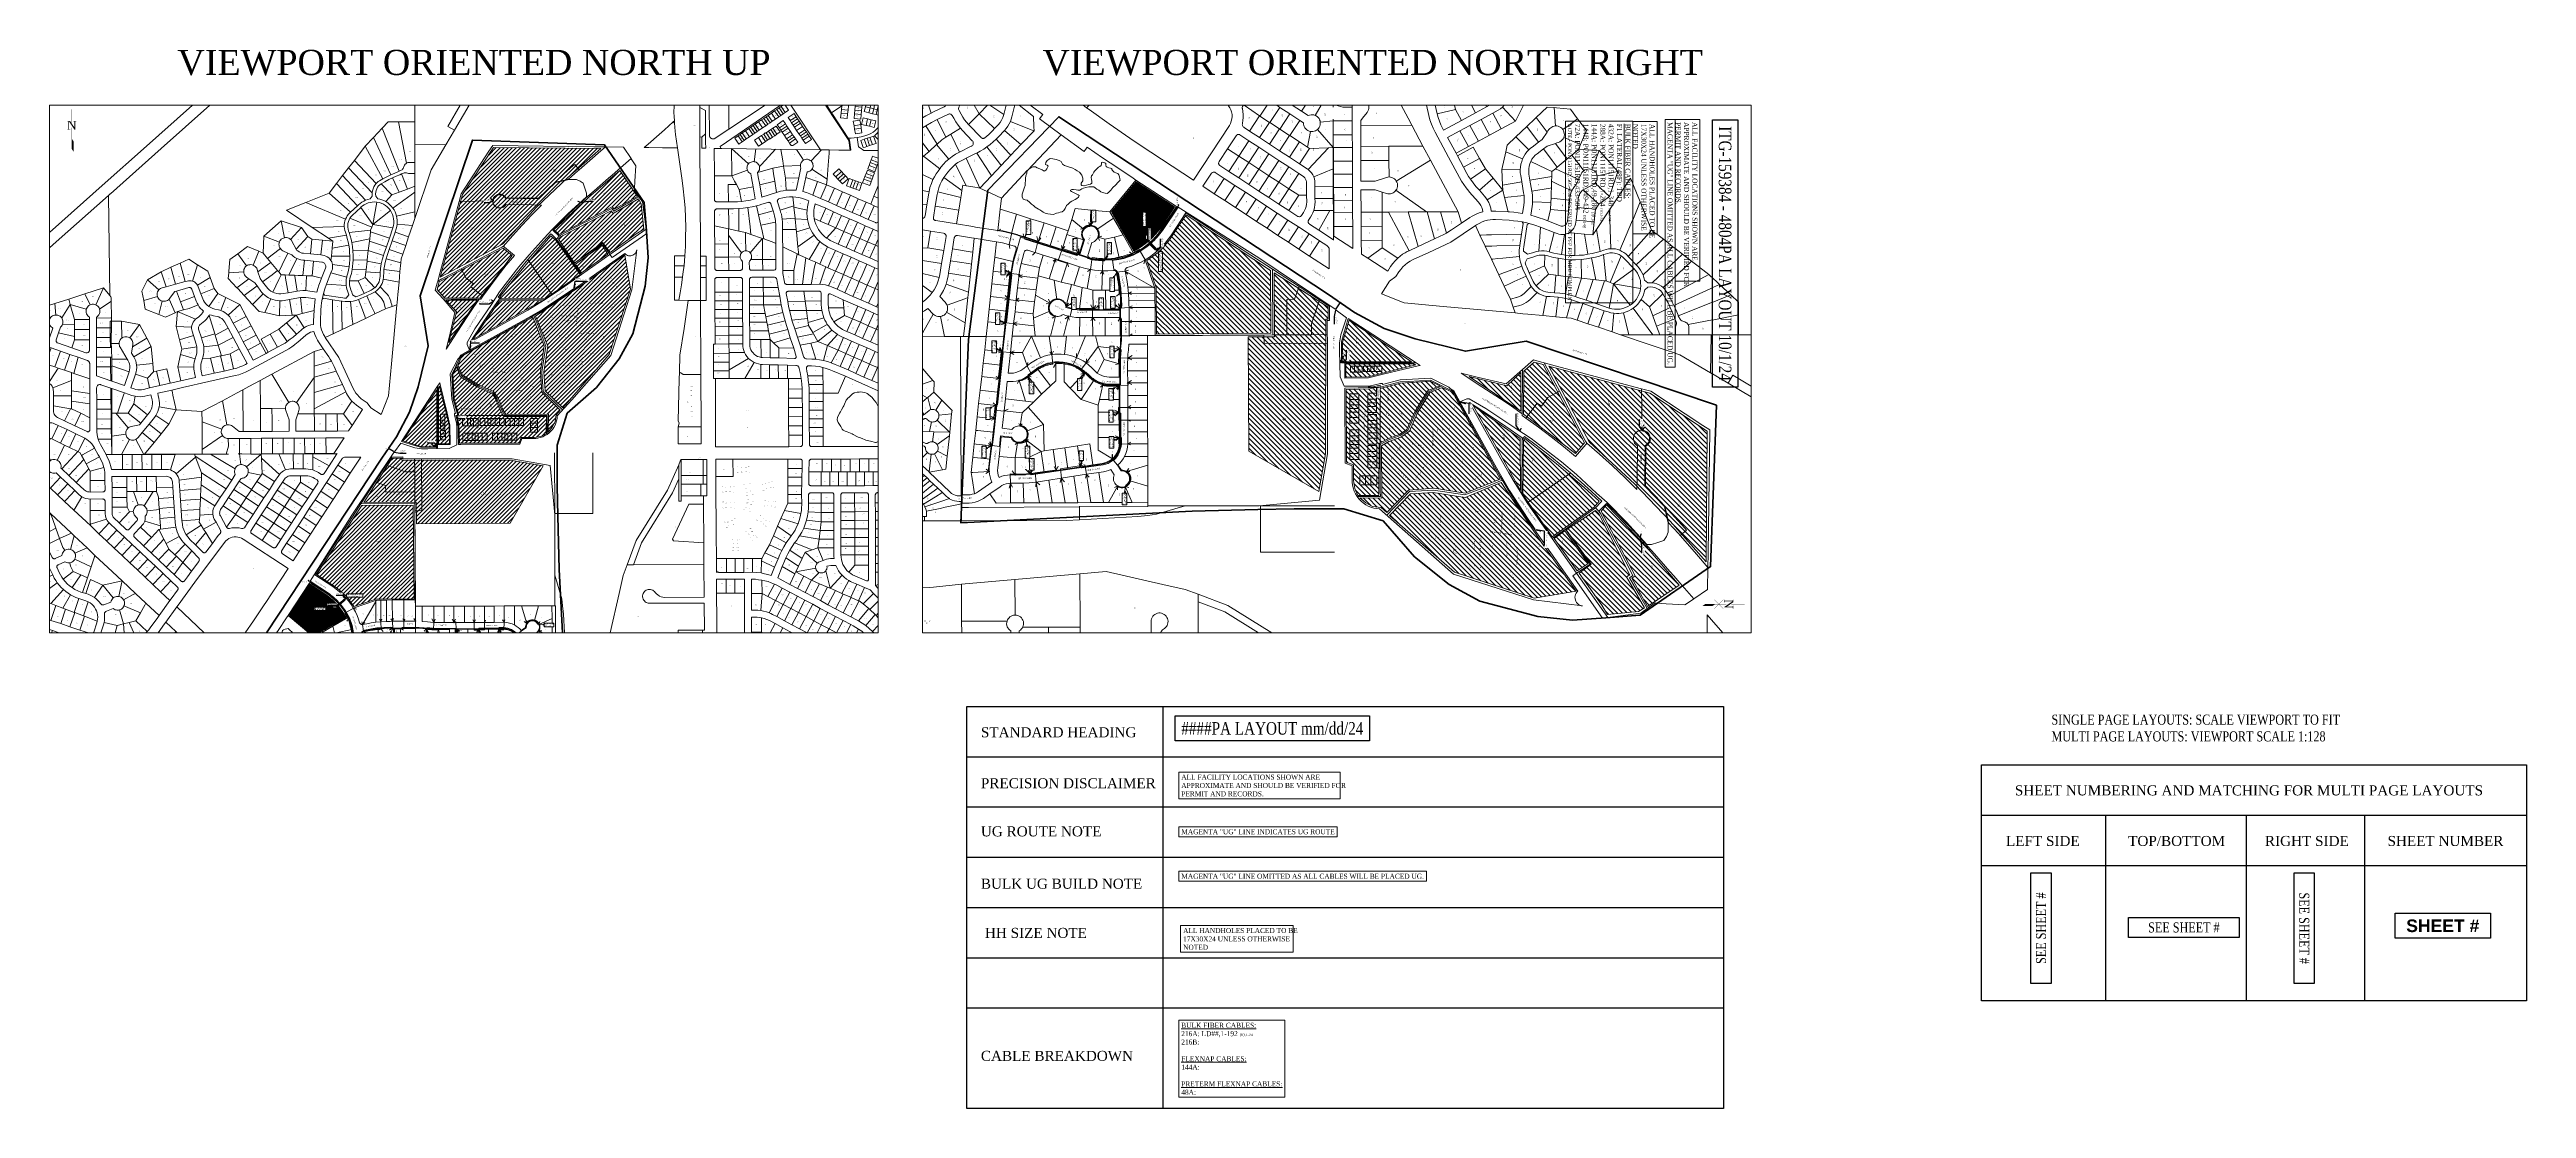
# Paper-space layout '1' of a CAD drawing. Header units: feet. Extents: x -17.1 to 32.2, y -9.2 to 11.9.
# The model-space entities are those that its viewports show. They can reach past a viewport. Long polylines and large blocks are cut down to what shows.
import ezdxf
from ezdxf import colors
from ezdxf.entities.mleader import LeaderData, LeaderLine
from ezdxf.enums import TextEntityAlignment as Align
from ezdxf.lldxf.tags import DXFTag
from ezdxf.math import Vec2, Vec3

# ---------------------------------------------------------------- set-up
doc = ezdxf.new("R2010")
doc.units = ezdxf.units.FT
doc.header["$LTSCALE"] = 0.015
doc.header["$MEASUREMENT"] = 0
doc.set_wipeout_variables(frame=1)
doc.linetypes.add('DASHED', pattern=[5, 3, -2])
doc.layers.get('defpoints').update_dxf_attribs({"color": 221})
doc.layers.get('defpoints').transparency = 0.7
for name, color, linetype in [('144A', 112, '144A'), ('144B', 112, '144B'), ('288A', 112, '288A'), ('432A', 112, '432A'), ('72A', 112, '72A'), ('ADDRESSES', 7, 'Continuous'), ('DETAIL', 7, 'Continuous'), ('DROP BURIED', 7, 'DASHED'), ('F1', 112, 'F1'), ('NOTES', 7, 'Continuous'), ('PROP_TEL', 6, 'Continuous'), ('STREET NAME', 7, 'Continuous'), ('TAIL', 1, 'MST'), ('TELEPHONE STRUCT-EX', 30, 'Continuous'), ('TELEPHONE STRUCT-PROP', 6, 'Continuous'), ('TERMINALS', 7, 'Continuous'), ('VIEWPORT', 6, 'Continuous')]:
    doc.layers.add(name, color=color, linetype=linetype)
for name, color, linetype, lineweight in [('Dakota County Parcels', 7, 'Continuous', 5), ('Route_1_PSAs', 3, 'Continuous', 100), ('RUNNING LINE (UNDERGROUND)', 10, 'Continuous', 40)]:
    doc.layers.add(name, color=color, linetype=linetype, lineweight=lineweight)
doc.layers.add('TEMPLATE REFERENCE', color=2, linetype='Continuous', plot=False)
doc.styles.add('ARIALBD', font='arialbd.ttf')
doc.styles.add('Dimensions 100', font='arial.ttf')
doc.styles.add('Line', font='txt.shx', dxfattribs={"height": 3})
doc.styles.add('SIMPLEX', font='times.ttf', dxfattribs={"width": 0.8})
doc.styles.get("Standard").update_dxf_attribs({"font": 'times.ttf'})
doc.styles.add('Utilities', font='arial.ttf', dxfattribs={"height": 2.5})
tags = doc.linetypes.add('144A', pattern='A,80,-5,["144A",Line,S=1.5,R=0,X=0,Y=-1.5],-24', length=109).pattern_tags.tags
tags[6] = DXFTag(74, 10)
tags = doc.linetypes.add('144B', pattern='A,80,-5,["144B",Line,S=1.5,R=0,X=0,Y=-1.5],-24', length=109).pattern_tags.tags
tags[6] = DXFTag(74, 10)
tags = doc.linetypes.add('288A', pattern='A,80,-5,["288A",Line,S=1.5,R=0,X=0,Y=-1.5],-24', length=109).pattern_tags.tags
tags[6] = DXFTag(74, 10)
tags = doc.linetypes.add('432A', pattern='A,80,-5,["432A",Line,S=1.5,R=0,X=0,Y=-1.5],-24', length=109).pattern_tags.tags
tags[6] = DXFTag(74, 10)
tags = doc.linetypes.add('72A', pattern='A,80,-5,["72A",Line,S=1.5,R=0,X=0,Y=-1.5],-20', length=105).pattern_tags.tags
tags[6] = DXFTag(74, 10)
tags = doc.linetypes.add('F1', pattern='A,15,-5,["F1",Line,S=1.5,R=0,X=0,Y=-1.5],-12', length=32).pattern_tags.tags
tags[6] = DXFTag(74, 10)
tags = doc.linetypes.add('MST', pattern='A,5,-5,5,-5,["TAIL",Line,S=1.5,R=0,X=0,Y=-1.5],-20', length=40).pattern_tags.tags
tags[10] = DXFTag(74, 10)

# ---------------------------------------------------------------- blocks, each defined once
blk = doc.blocks.new('NORTH ARROW')
at = {"color": 0, "const_width": 0.2, "flags": 128}
for points in [[(0, 41.2), (0, 19.8)], [(7.4, 7.4), (-7.4, -7.4)], [(-7.4, 7.4), (7.4, -7.4)], [(0, 12), (0, -21.9)]]:
    blk.add_lwpolyline(points, dxfattribs=at)
at = {"color": 0, "lineweight": -3}
for points in [[(-0.1, 41.2), (-4.7, 29.1), (-0.1, 25.1), (-0.1, 41.2)], [(0, -5.6), (0, -21.9), (3.1, -10.2), (3.1, -26.5)]]:
    blk.add_solid(points, dxfattribs=at)
blk.add_text('N', height=14.1, dxfattribs=at).set_placement((-0.1, 15.9), align=Align.MIDDLE_CENTER)
blk = doc.blocks.new('ACMAP_ANN_TEMPLATE_AddressEagan')
at = {"layer": 'ADDRESSES', "style": 'SIMPLEX', "width": 0.8}
blk.add_attdef('ADDRESS', text='', height=5, dxfattribs=at).set_placement((0, 0), align=Align.CENTER)
blk = doc.blocks.new('NEW HH')
at = {"ltscale": 40, "true_color": 0xffffff}
h = blk.add_hatch(color=7, dxfattribs=at)
h.dxf.hatch_style = 1
h.paths.add_polyline_path([(-0.06, -0.03, 0.414214), (-0.05, -0.05), (0.05, -0.05, 0.414214), (0.06, -0.03), (0.06, 0.03, 0.414214), (0.05, 0.05), (-0.05, 0.05, 0.414214), (-0.06, 0.03)])
at = {"layer": 'RUNNING LINE (UNDERGROUND)', "color": 6, "lineweight": 0, "const_width": 0.005, "flags": 128}
blk.add_lwpolyline([(-0.06, 0.03), (-0.06, -0.03, 0.414214), (-0.05, -0.05), (0.05, -0.05, 0.414214), (0.06, -0.03), (0.06, 0.03, 0.414214), (0.05, 0.05), (-0.05, 0.05, 0.414214)], format="xyb", close=True, dxfattribs=at)
at = {"layer": 'TELEPHONE STRUCT-PROP', "color": 18, "true_color": 0x000000, "style": 'Utilities'}
blk.add_text('HH', height=0.05, dxfattribs=at).set_placement((0, 0), align=Align.MIDDLE_CENTER)
blk = doc.blocks.new('PFP')
at = {"color": 6}
blk.add_wipeout([(-0.12, 0.12), (0.12, 0.12), (0.12, -0.12), (-0.12, -0.12)], dxfattribs=at)
at = {"ltscale": 40, "true_color": 0xffffff}
h = blk.add_hatch(color=7, dxfattribs=at)
h.dxf.hatch_style = 1
h.paths.add_polyline_path([(-0.12, -0.12), (0.12, -0.12), (0.12, 0.12), (-0.12, 0.12)])
at = {"layer": 'RUNNING LINE (UNDERGROUND)', "color": 6, "lineweight": 0, "const_width": 0.0181, "flags": 128}
blk.add_lwpolyline([(-0.12, 0.12), (0.12, 0.12), (0.12, -0.12), (-0.12, -0.12)], close=True, dxfattribs=at)
at = {"layer": 'RUNNING LINE (UNDERGROUND)', "color": 18, "lineweight": 0, "true_color": 0x000000, "const_width": 0.0181, "flags": 128}
for points in [[(-0.08, -0.08), (0.08, 0.08)], [(-0.08, 0.08), (0.08, -0.08)]]:
    blk.add_lwpolyline(points, dxfattribs=at)
blk = doc.blocks.new('EX HH')
at = {"ltscale": 40, "true_color": 0xffffff}
h = blk.add_hatch(color=7, dxfattribs=at)
h.dxf.hatch_style = 1
h.paths.add_polyline_path([(-0.06, -0.03, 0.414214), (-0.05, -0.05), (0.05, -0.05, 0.414214), (0.06, -0.03), (0.06, 0.03, 0.414214), (0.05, 0.05), (-0.05, 0.05, 0.414214), (-0.06, 0.03)])
at = {"color": 30, "const_width": 0.005, "flags": 128}
blk.add_lwpolyline([(-0.06, 0.03), (-0.06, -0.03, 0.414214), (-0.05, -0.05), (0.05, -0.05, 0.414214), (0.06, -0.03), (0.06, 0.03, 0.414214), (0.05, 0.05), (-0.05, 0.05, 0.414214)], format="xyb", close=True, dxfattribs=at)
at = {"layer": 'RUNNING LINE (UNDERGROUND)', "color": 7, "lineweight": -3, "flags": 128}
blk.add_lwpolyline([(-0.05, 0.03), (-0.05, -0.03, 0.414214), (-0.05, -0.04), (0.05, -0.04, 0.414214), (0.05, -0.03), (0.05, 0.03, 0.414214), (0.05, 0.04), (-0.05, 0.04, 0.414214)], format="xyb", close=True, dxfattribs=at)
at = {"layer": 'TELEPHONE STRUCT-PROP', "color": 30, "style": 'Utilities'}
blk.add_text('HH', height=0.05, dxfattribs=at).set_placement((0, 0), align=Align.MIDDLE_CENTER)
blk = doc.blocks.new('Proposed FlowerPot')
at = {"lineweight": 5, "ltscale": 100, "true_color": 0xffffff}
h = blk.add_hatch(color=7, dxfattribs=at)
h.dxf.hatch_style = 1
h.paths.add_polyline_path([(-0.06, 0, 0.414214), (0, -0.06, 0.414214), (0.06, 0, 0.414214), (0, 0.06, 0.414214)])
at = {"lineweight": 5, "ltscale": 100}
blk.add_circle((0, 0), 0.0604, dxfattribs=at)
at = {"layer": 'RUNNING LINE (UNDERGROUND)', "color": 6, "lineweight": 5, "const_width": 0.00907, "flags": 128}
blk.add_lwpolyline([(-0.06, 0, -0.414214), (0, 0.06, -0.414214), (0.06, 0, -0.414214), (0, -0.06, -0.414214), (-0.06, 0)], format="xyb", dxfattribs=at)
at = {"color": 18, "linetype": 'ByBlock', "lineweight": 5, "ltscale": 100, "true_color": 0x000000, "style": 'Dimensions 100'}
blk.add_text('F', height=0.0744, dxfattribs=at).set_placement((-0.03, -0.04))
blk = doc.blocks.new('TERMINAL')
at = {"lineweight": 5, "ltscale": 0.5, "flags": 128}
blk.add_lwpolyline([(0, -1), (0, 45)], dxfattribs=at)
at = {"lineweight": 5, "ltscale": 0.5}
blk.add_circle((0, 38), 3.83, dxfattribs=at)

msp = doc.modelspace()

# ---------------------------------------------------------------- hatches: boundary and pattern name
at = {"layer": 'NOTES', "lineweight": 5, "ltscale": 50}
h = msp.add_hatch(dxfattribs=at)
h.set_pattern_fill('ANSI31', color=5, scale=200)
h.paths.add_polyline_path([(2826801, 988686), (2827028, 988848), (2827094, 988889), (2827072, 989109), (2827047, 989151), (2826827, 989024), (2826811, 989047), (2826377, 988826), (2826354, 988802), (2826491, 988595), (2826736, 988772)])
h = msp.add_hatch(dxfattribs=at)
h.set_pattern_fill('ANSI31', color=6, scale=200)
h.paths.add_polyline_path([(2826500, 988585), (2826553, 988509), (2826783, 988673), (2826732, 988750)])
h = msp.add_hatch(dxfattribs=at)
h.set_pattern_fill('ANSI31', color=6, scale=200)
h.paths.add_polyline_path([(2825402, 987905), (2825467, 988172), (2825374, 988273), (2825648, 988272)])
h = msp.add_hatch(dxfattribs=at)
h.set_pattern_fill('ANSI31', color=30, scale=200)
h.paths.add_polyline_path([(2824647, 986492), (2824252, 985893), (2824431, 985774), (2824484, 985728), (2824521, 985693), (2824577, 985613), (2824768, 985679), (2825100, 985680), (2825093, 986494)])
h.paths.add_polyline_path([(2825312, 987027), (2825407, 987027), (2825403, 987187), (2825319, 987526), (2825312, 987511)])
at = {"layer": 'TAIL', "lineweight": 5, "ltscale": 50}
h = msp.add_hatch(dxfattribs=at)
h.set_pattern_fill('ANSI31', color=5, scale=200)
h.paths.add_polyline_path([(2824664, 986517), (2825119, 986521), (2825120, 986333), (2825933, 986338), (2826219, 986836), (2825952, 986882), (2824993, 986885), (2824993, 986901), (2824908, 986902)])
h.paths.add_polyline_path([(2825609, 987932), (2826213, 988270), (2825842, 988268)])
h.paths.add_polyline_path([(2825316, 988432), (2825300, 988366), (2825364, 988293), (2825669, 988291), (2825950, 988660), (2825873, 988725)])
h.paths.add_polyline_path([(2826314, 988882), (2826359, 988843), (2826818, 989084), (2826836, 989062), (2827038, 989174), (2826885, 989399), (2826613, 989165), (2826392, 988956)])
h.paths.add_polyline_path([(2825327, 988472), (2825866, 988758), (2826166, 989082), (2826431, 989334), (2826720, 989589), (2825790, 989597), (2825520, 989189)])
h.paths.add_polyline_path([(2826330, 988793), (2826288, 988830), (2826190, 988722), (2826023, 988525), (2825843, 988301), (2825857, 988290), (2826241, 988287), (2826542, 988496)])
h.paths.add_polyline_path([(2825297, 987495), (2825001, 987051), (2825158, 987003), (2825298, 987001), (2825297, 987027)])
h = msp.add_hatch(dxfattribs=at)
h.set_pattern_fill('ANSI31', color=256, scale=200)
h.paths.add_polyline_path([(2826155, 988133), (2826262, 987875), (2826226, 987649), (2826237, 987487), (2826391, 987339), (2826793, 987800), (2826977, 988367), (2826928, 988666), (2826583, 988420)])
h.paths.add_polyline_path([(2825513, 987786), (2825479, 987712), (2825516, 987626), (2825665, 987535), (2825790, 987481), (2825832, 987419), (2825863, 987334), (2825895, 987282), (2826267, 987283), (2826264, 987128), (2826299, 987170), (2826325, 987216), (2826334, 987278), (2826369, 987318), (2826210, 987474), (2826196, 987655), (2826230, 987876), (2826131, 988126)])
h.paths.add_polyline_path([(2825494, 987031), (2826011, 987032), (2826029, 987082), (2826141, 987081), (2826199, 987091), (2826247, 987113), (2826248, 987262), (2825878, 987264), (2825842, 987331), (2825813, 987409), (2825779, 987461), (2825652, 987517), (2825503, 987608), (2825468, 987695), (2825435, 987628), (2825448, 987416), (2825490, 987261), (2825474, 987262), (2825489, 987199)])

# ---------------------------------------------------------------- linework, layer by layer
at = {"layer": '144A', "lineweight": 5, "ltscale": 40, "flags": 128}
msp.add_lwpolyline([(2826489, 988375), (2826415, 988324), (2826213, 988191), (2826052, 988098), (2825833, 987977), (2825581, 987838)], dxfattribs=at)
at = {"layer": '288A', "lineweight": 5, "ltscale": 40, "flags": 128}
msp.add_lwpolyline([(2825789, 989133), (2825790, 989143), (2825792, 989152), (2825796, 989161), (2825802, 989169), (2825809, 989175), (2825817, 989181), (2825825, 989185), (2825835, 989187), (2825844, 989188), (2825854, 989187), (2825863, 989184), (2825872, 989180), (2825879, 989174), (2825886, 989167), (2825893, 989157), (2826182, 989153), (2826255, 989225), (2826326, 989293), (2826383, 989305), (2826442, 989319), (2826484, 989321), (2826509, 989319), (2826540, 989307), (2826567, 989288), (2826581, 989246), (2826596, 989202), (2826596, 989169), (2826438, 989024), (2826298, 988886), (2826230, 988811), (2826099, 988667), (2826008, 988561), (2825842, 988345), (2825771, 988236), (2825628, 988023), (2825560, 987905), (2825560, 987887), (2825581, 987838), (2825504, 987795), (2825490, 987773), (2825478, 987760), (2825413, 987633), (2825426, 987415), (2825458, 987289), (2825451, 987289), (2825451, 987274), (2825470, 987193), (2825470, 987182)], dxfattribs=at)
at = {"layer": '432A', "lineweight": 5, "ltscale": 50, "flags": 128}
msp.add_lwpolyline([(2825470, 987182), (2825470, 987016), (2825403, 986986), (2825219, 986982), (2825163, 986982), (2825106, 986991), (2824984, 987033), (2824929, 986958), (2824924, 986956), (2824924, 986951), (2824559, 986408), (2824197, 985834), (2824364, 985723, -0.044213), (2824455, 985642), (2824492, 985679), (2824506, 985683)], format="xyb", dxfattribs=at)
at = {"layer": 'Dakota County Parcels', "lineweight": 5}
for p, q in [((2822750, 989586), (2825100, 991680)), ((2822903, 989588), (2825100, 991547)), ((2825100, 991547), (2825105, 989820)), ((2825392, 989780), (2825780, 990440)), ((2825449, 989747), (2825849, 990426)), ((2821887, 989960), (2821952, 990032)), ((2827360, 990020), (2827357, 989960)), ((2827579, 990027), (2827579, 989974)), ((2827663, 989705), (2827662, 990025)), ((2828343, 990007), (2827756, 989607)), ((2827832, 989997), (2827832, 990072)), ((2828252, 990034), (2827833, 989757)), ((2828343, 990007), (2828628, 989578)), ((2828551, 990145), (2828875, 989659)), ((2828724, 989900), (2828560, 990151)), ((2828681, 989992), (2828649, 990040)), ((2828714, 990014), (2828681, 989992)), ((2828785, 989995), (2828763, 990028)), ((2828833, 990027), (2828785, 989995)), ((2828833, 990027), (2828855, 989993)), ((2828987, 990038), (2828925, 989997)), ((2827350, 989820), (2827359, 989828)), ((2827357, 989960), (2827356, 989901)), ((2827356, 989901), (2827357, 989868)), ((2827357, 989868), (2827357, 989867)), ((2827357, 989867), (2827359, 989828)), ((2827359, 989828), (2827359, 989821)), ((2827579, 989974), (2827579, 989944)), ((2827579, 989944), (2827629, 989918)), ((2827579, 989944), (2827580, 989690)), ((2827630, 989718), (2827629, 989918)), ((2827833, 989817), (2827832, 989997)), ((2828089, 989820), (2828117, 989839)), ((2828117, 989839), (2828135, 989851)), ((2828117, 989839), (2828152, 989787)), ((2828135, 989851), (2828155, 989865)), ((2828135, 989851), (2828170, 989800)), ((2828155, 989865), (2828173, 989877)), ((2828155, 989865), (2828190, 989813)), ((2828173, 989877), (2828202, 989897)), ((2828173, 989877), (2828208, 989826)), ((2828202, 989897), (2828230, 989916)), ((2828202, 989897), (2828237, 989845)), ((2828208, 989826), (2828237, 989845)), ((2828230, 989916), (2828248, 989928)), ((2828230, 989916), (2828265, 989864)), ((2828237, 989845), (2828265, 989864)), ((2828248, 989928), (2828268, 989942)), ((2828248, 989928), (2828283, 989877)), ((2828253, 989796), (2828305, 989831)), ((2828265, 989864), (2828283, 989877)), ((2828268, 989942), (2828286, 989954)), ((2828268, 989942), (2828303, 989890)), ((2828283, 989877), (2828303, 989890)), ((2828286, 989954), (2828314, 989973)), ((2828286, 989954), (2828321, 989903)), ((2828303, 989890), (2828321, 989903)), ((2828305, 989831), (2828324, 989802)), ((2828314, 989973), (2828349, 989922)), ((2828321, 989903), (2828349, 989922)), ((2828346, 989859), (2828398, 989894)), ((2828346, 989859), (2828365, 989831)), ((2828365, 989831), (2828417, 989865)), ((2828365, 989831), (2828377, 989812)), ((2828377, 989812), (2828429, 989847)), ((2828390, 989793), (2828442, 989827)), ((2828398, 989894), (2828417, 989865)), ((2828417, 989865), (2828429, 989847)), ((2828429, 989847), (2828442, 989827)), ((2828442, 989827), (2828454, 989809)), ((2828812, 989959), (2828724, 989900)), ((2828868, 989679), (2828724, 989900)), ((2828868, 989679), (2828733, 989886)), ((2828807, 989961), (2828785, 989995)), ((2828801, 989856), (2828806, 989896)), ((2828859, 989850), (2828801, 989856)), ((2828806, 989896), (2828809, 989928)), ((2828806, 989896), (2828863, 989890)), ((2828855, 989993), (2828807, 989961)), ((2828809, 989928), (2828812, 989959)), ((2828809, 989928), (2828867, 989922)), ((2828824, 989967), (2828812, 989959)), ((2828829, 989970), (2828824, 989967)), ((2828871, 989962), (2828824, 989967)), ((2828925, 989997), (2828829, 989970)), ((2828859, 989850), (2828863, 989890)), ((2828863, 989890), (2828867, 989922)), ((2828867, 989922), (2828871, 989962)), ((2828913, 989827), (2828970, 989836)), ((2828924, 989891), (2828920, 989851)), ((2828977, 989845), (2828920, 989851)), ((2828927, 989923), (2828924, 989891)), ((2828981, 989885), (2828924, 989891)), ((2828930, 989954), (2828927, 989923)), ((2828985, 989917), (2828927, 989923)), ((2828935, 989994), (2828930, 989954)), ((2828988, 989948), (2828930, 989954)), ((2828992, 989988), (2828935, 989994)), ((2828977, 989797), (2828970, 989836)), ((2828981, 989885), (2828977, 989845)), ((2828985, 989917), (2828981, 989885)), ((2828998, 989856), (2828984, 989799)), ((2828988, 989948), (2828985, 989917)), ((2828992, 989988), (2828988, 989948)), ((2829037, 989846), (2828998, 989856)), ((2829018, 989951), (2829008, 989909)), ((2829008, 989909), (2829049, 989899)), ((2829029, 989994), (2829018, 989951)), ((2829018, 989951), (2829059, 989942)), ((2829023, 989790), (2829037, 989846)), ((2829029, 989994), (2829069, 989984)), ((2829068, 989839), (2829037, 989846)), ((2829049, 989899), (2829059, 989942)), ((2829049, 989899), (2829080, 989891)), ((2829068, 989839), (2829054, 989782)), ((2829059, 989942), (2829069, 989984)), ((2829059, 989942), (2829090, 989934)), ((2829107, 989829), (2829068, 989839)), ((2829069, 989984), (2829100, 989977)), ((2829080, 989891), (2829090, 989934)), ((2829080, 989891), (2829111, 989884)), ((2829100, 989977), (2829090, 989934)), ((2829090, 989934), (2829121, 989926)), ((2829107, 989829), (2829093, 989773)), ((2829100, 989977), (2829132, 989969)), ((2829111, 989884), (2829121, 989926)), ((2829111, 989884), (2829152, 989874)), ((2829121, 989926), (2829132, 989969)), ((2829121, 989926), (2829162, 989916)), ((2829132, 989969), (2829172, 989959)), ((2829161, 989828), (2829140, 989790)), ((2829162, 989916), (2829152, 989874)), ((2829180, 989868), (2829161, 989828)), ((2829172, 989959), (2829162, 989916)), ((2824747, 989684), (2824676, 989609)), ((2824822, 989765), (2824747, 989684)), ((2824747, 989684), (2824898, 989361)), ((2824874, 989820), (2824822, 989765)), ((2824822, 989765), (2824970, 989392)), ((2824964, 989820), (2824874, 989820)), ((2824964, 989820), (2825033, 989461)), ((2825105, 989820), (2824964, 989820)), ((2825106, 989625), (2825105, 989820)), ((2825375, 989621), (2825449, 989747)), ((2825392, 989780), (2825449, 989747)), ((2827131, 989628), (2827227, 989712)), ((2827227, 989712), (2827273, 989752)), ((2827273, 989752), (2827350, 989820)), ((2827350, 989820), (2827360, 989809)), ((2827359, 989821), (2827360, 989809)), ((2827360, 989809), (2827363, 989774)), ((2827363, 989774), (2827367, 989740)), ((2827367, 989740), (2827370, 989712)), ((2827370, 989712), (2827387, 989594)), ((2827580, 989690), (2827580, 989690)), ((2827580, 989690), (2827597, 989689)), ((2827580, 989690), (2827581, 989592)), ((2827597, 989689), (2827630, 989718)), ((2827598, 989591), (2827597, 989689)), ((2827630, 989643), (2827630, 989718)), ((2827663, 989704), (2827663, 989705)), ((2827663, 989705), (2827663, 989705)), ((2827663, 989703), (2827663, 989704)), ((2827663, 989704), (2827663, 989704)), ((2827663, 989702), (2827663, 989703)), ((2827663, 989703), (2827663, 989703)), ((2827663, 989701), (2827663, 989702)), ((2827663, 989702), (2827663, 989702)), ((2827663, 989700), (2827663, 989701)), ((2827663, 989701), (2827663, 989701)), ((2827664, 989700), (2827663, 989700)), ((2827664, 989699), (2827664, 989700)), ((2827664, 989698), (2827664, 989699)), ((2827664, 989699), (2827664, 989699)), ((2827664, 989697), (2827664, 989698)), ((2827664, 989698), (2827664, 989698)), ((2827664, 989696), (2827664, 989697)), ((2827664, 989697), (2827664, 989697)), ((2827665, 989695), (2827664, 989696)), ((2827664, 989696), (2827664, 989696)), ((2827665, 989694), (2827665, 989695)), ((2827665, 989695), (2827665, 989695)), ((2827665, 989695), (2827665, 989695)), ((2827665, 989693), (2827665, 989694)), ((2827665, 989694), (2827665, 989694)), ((2827666, 989693), (2827665, 989693)), ((2827666, 989692), (2827666, 989693)), ((2827666, 989691), (2827666, 989692)), ((2827666, 989692), (2827666, 989692)), ((2827667, 989690), (2827666, 989691)), ((2827666, 989691), (2827666, 989691)), ((2827667, 989689), (2827667, 989690)), ((2827667, 989690), (2827667, 989690)), ((2827667, 989690), (2827667, 989690)), ((2827668, 989689), (2827667, 989689)), ((2827668, 989688), (2827668, 989689)), ((2827668, 989687), (2827668, 989688)), ((2827668, 989688), (2827668, 989688)), ((2827669, 989687), (2827668, 989687)), ((2827669, 989686), (2827669, 989687)), ((2827669, 989687), (2827669, 989687)), ((2827670, 989686), (2827669, 989686)), ((2827670, 989685), (2827670, 989686)), ((2827671, 989685), (2827670, 989685)), ((2827670, 989685), (2827670, 989685)), ((2827671, 989684), (2827671, 989685)), ((2827671, 989683), (2827671, 989684)), ((2827671, 989684), (2827671, 989684)), ((2827672, 989683), (2827671, 989683)), ((2827673, 989682), (2827672, 989683)), ((2827672, 989683), (2827672, 989683)), ((2827674, 989681), (2827673, 989682)), ((2827673, 989682), (2827673, 989682)), ((2827673, 989682), (2827673, 989682)), ((2827675, 989680), (2827674, 989681)), ((2827674, 989681), (2827674, 989681)), ((2827674, 989681), (2827674, 989681)), ((2827676, 989679), (2827675, 989680)), ((2827675, 989680), (2827675, 989680)), ((2827675, 989680), (2827675, 989680)), ((2827677, 989679), (2827676, 989679)), ((2827676, 989679), (2827676, 989679)), ((2827677, 989678), (2827677, 989679)), ((2827678, 989678), (2827677, 989678)), ((2827679, 989677), (2827678, 989678)), ((2827678, 989678), (2827678, 989678)), ((2827678, 989678), (2827678, 989678)), ((2827680, 989677), (2827679, 989677)), ((2827679, 989677), (2827679, 989677)), ((2827681, 989676), (2827680, 989677)), ((2827680, 989677), (2827680, 989677)), ((2827682, 989676), (2827681, 989676)), ((2827681, 989676), (2827681, 989676)), ((2827681, 989676), (2827681, 989676)), ((2827682, 989675), (2827682, 989676)), ((2827683, 989675), (2827682, 989675)), ((2827684, 989675), (2827683, 989675)), ((2827683, 989675), (2827683, 989675)), ((2827685, 989675), (2827684, 989675)), ((2827684, 989675), (2827684, 989675)), ((2827685, 989674), (2827685, 989675)), ((2827686, 989674), (2827685, 989674)), ((2827687, 989674), (2827686, 989674)), ((2827686, 989674), (2827686, 989674)), ((2827688, 989674), (2827687, 989674)), ((2827687, 989674), (2827687, 989674)), ((2827687, 989674), (2827687, 989674)), ((2827688, 989673), (2827688, 989674)), ((2827689, 989673), (2827688, 989673)), ((2827690, 989673), (2827689, 989673)), ((2827689, 989673), (2827689, 989673)), ((2827691, 989673), (2827690, 989673)), ((2827690, 989673), (2827690, 989673)), ((2827692, 989673), (2827691, 989673)), ((2827691, 989673), (2827691, 989673)), ((2827693, 989673), (2827692, 989673)), ((2827692, 989673), (2827692, 989673)), ((2827694, 989673), (2827693, 989673)), ((2827693, 989673), (2827693, 989673)), ((2827695, 989673), (2827694, 989673)), ((2827694, 989673), (2827694, 989673)), ((2827696, 989672), (2827695, 989672)), ((2827695, 989672), (2827695, 989673)), ((2827697, 989672), (2827696, 989672)), ((2827696, 989672), (2827696, 989672)), ((2827698, 989673), (2827697, 989673)), ((2827697, 989673), (2827697, 989672)), ((2827699, 989673), (2827698, 989673)), ((2827698, 989673), (2827698, 989673)), ((2827700, 989673), (2827699, 989673)), ((2827699, 989673), (2827699, 989673)), ((2827701, 989673), (2827700, 989673)), ((2827700, 989673), (2827700, 989673)), ((2827702, 989673), (2827701, 989673)), ((2827701, 989673), (2827701, 989673)), ((2827703, 989673), (2827702, 989673)), ((2827702, 989673), (2827702, 989673)), ((2827704, 989673), (2827703, 989673)), ((2827703, 989673), (2827703, 989673)), ((2827705, 989674), (2827704, 989674)), ((2827704, 989674), (2827704, 989673)), ((2827706, 989674), (2827705, 989674)), ((2827705, 989674), (2827705, 989674)), ((2827707, 989674), (2827706, 989674)), ((2827706, 989674), (2827706, 989674)), ((2827708, 989675), (2827707, 989674)), ((2827707, 989674), (2827707, 989674)), ((2827709, 989675), (2827708, 989675)), ((2827708, 989675), (2827708, 989675)), ((2827710, 989676), (2827709, 989675)), ((2827709, 989675), (2827709, 989675)), ((2827709, 989675), (2827709, 989675)), ((2827711, 989676), (2827710, 989676)), ((2827710, 989676), (2827710, 989676)), ((2827712, 989676), (2827711, 989676)), ((2827711, 989676), (2827711, 989676)), ((2827713, 989677), (2827712, 989677)), ((2827712, 989677), (2827712, 989676)), ((2827714, 989678), (2827713, 989677)), ((2827713, 989677), (2827713, 989677)), ((2827713, 989677), (2827713, 989677)), ((2827833, 989757), (2827714, 989678)), ((2827714, 989678), (2827714, 989678)), ((2827833, 989757), (2827833, 989817)), ((2827883, 989680), (2827912, 989699)), ((2827883, 989680), (2827913, 989637)), ((2827912, 989699), (2827930, 989711)), ((2827912, 989699), (2827947, 989647)), ((2827930, 989711), (2827948, 989724)), ((2827930, 989711), (2827965, 989660)), ((2827947, 989647), (2827965, 989660)), ((2827948, 989724), (2827976, 989743)), ((2827948, 989724), (2827983, 989672)), ((2827965, 989660), (2827983, 989672)), ((2827976, 989743), (2828005, 989762)), ((2827976, 989743), (2828011, 989691)), ((2827983, 989672), (2828011, 989691)), ((2828005, 989762), (2828023, 989775)), ((2828005, 989762), (2828040, 989711)), ((2828011, 989691), (2828040, 989711)), ((2828023, 989775), (2828043, 989788)), ((2828023, 989775), (2828058, 989723)), ((2828040, 989711), (2828058, 989723)), ((2828043, 989788), (2828061, 989800)), ((2828043, 989788), (2828078, 989737)), ((2828055, 989661), (2828089, 989684)), ((2828055, 989661), (2828090, 989609)), ((2828058, 989723), (2828078, 989737)), ((2828061, 989800), (2828089, 989820)), ((2828061, 989800), (2828096, 989749)), ((2828078, 989737), (2828096, 989749)), ((2828089, 989820), (2828124, 989768)), ((2828089, 989684), (2828117, 989703)), ((2828089, 989684), (2828122, 989631)), ((2828096, 989749), (2828124, 989768)), ((2828117, 989703), (2828135, 989715)), ((2828117, 989703), (2828151, 989651)), ((2828124, 989768), (2828152, 989787)), ((2828135, 989715), (2828148, 989724)), ((2828135, 989715), (2828169, 989663)), ((2828150, 989721), (2828148, 989724)), ((2828150, 989721), (2828157, 989726)), ((2828151, 989651), (2828169, 989663)), ((2828152, 989787), (2828170, 989800)), ((2828157, 989726), (2828177, 989739)), ((2828157, 989726), (2828191, 989673)), ((2828169, 989663), (2828183, 989673)), ((2828170, 989800), (2828190, 989813)), ((2828177, 989739), (2828197, 989753)), ((2828177, 989739), (2828211, 989687)), ((2828185, 989669), (2828183, 989673)), ((2828185, 989669), (2828191, 989673)), ((2828190, 989813), (2828208, 989826)), ((2828191, 989673), (2828211, 989687)), ((2828197, 989753), (2828215, 989765)), ((2828197, 989753), (2828231, 989700)), ((2828211, 989687), (2828231, 989700)), ((2828215, 989765), (2828243, 989784)), ((2828215, 989765), (2828249, 989713)), ((2828231, 989700), (2828249, 989713)), ((2828243, 989784), (2828278, 989733)), ((2828249, 989713), (2828278, 989733)), ((2828253, 989796), (2828255, 989793)), ((2828255, 989793), (2828272, 989768)), ((2828272, 989768), (2828324, 989802)), ((2828272, 989768), (2828284, 989749)), ((2828284, 989749), (2828336, 989784)), ((2828284, 989749), (2828296, 989731)), ((2828296, 989731), (2828348, 989765)), ((2828296, 989731), (2828315, 989702)), ((2828315, 989702), (2828367, 989737)), ((2828315, 989702), (2828334, 989674)), ((2828324, 989802), (2828336, 989784)), ((2828334, 989674), (2828386, 989709)), ((2828334, 989674), (2828347, 989656)), ((2828336, 989784), (2828348, 989765)), ((2828347, 989656), (2828398, 989690)), ((2828347, 989656), (2828359, 989637)), ((2828348, 989765), (2828367, 989737)), ((2828359, 989637), (2828411, 989672)), ((2828367, 989737), (2828386, 989709)), ((2828377, 989812), (2828390, 989793)), ((2828386, 989709), (2828398, 989690)), ((2828390, 989793), (2828403, 989774)), ((2828398, 989690), (2828411, 989672)), ((2828403, 989774), (2828454, 989809)), ((2828403, 989774), (2828421, 989746)), ((2828411, 989672), (2828430, 989643)), ((2828421, 989746), (2828473, 989780)), ((2828421, 989746), (2828440, 989717)), ((2828440, 989717), (2828492, 989752)), ((2828440, 989717), (2828453, 989699)), ((2828453, 989699), (2828505, 989734)), ((2828453, 989699), (2828466, 989679)), ((2828454, 989809), (2828473, 989780)), ((2828466, 989679), (2828518, 989714)), ((2828466, 989679), (2828478, 989661)), ((2828473, 989780), (2828492, 989752)), ((2828478, 989661), (2828530, 989695)), ((2828478, 989661), (2828497, 989632)), ((2828492, 989752), (2828505, 989734)), ((2828497, 989632), (2828549, 989667)), ((2828505, 989734), (2828518, 989714)), ((2828518, 989714), (2828530, 989695)), ((2828530, 989695), (2828549, 989667)), ((2828894, 989680), (2828868, 989679)), ((2828879, 989662), (2828868, 989679)), ((2828875, 989659), (2828885, 989574)), ((2828879, 989662), (2828890, 989579)), ((2828920, 989682), (2828894, 989680)), ((2828919, 989787), (2828913, 989827)), ((2828919, 989787), (2828977, 989797)), ((2828924, 989756), (2828919, 989787)), ((2828945, 989685), (2828920, 989682)), ((2828924, 989756), (2828982, 989765)), ((2828931, 989716), (2828924, 989756)), ((2828988, 989726), (2828931, 989716)), ((2828980, 989692), (2828945, 989685)), ((2828945, 989685), (2828959, 989603)), ((2828982, 989765), (2828977, 989797)), ((2829008, 989669), (2828977, 989659)), ((2828977, 989659), (2828997, 989599)), ((2829014, 989700), (2828980, 989692)), ((2828988, 989726), (2828982, 989765)), ((2829023, 989790), (2828984, 989799)), ((2829033, 989678), (2829008, 989669)), ((2829029, 989607), (2829008, 989669)), ((2829047, 989712), (2829014, 989700)), ((2829054, 989782), (2829023, 989790)), ((2829057, 989686), (2829033, 989678)), ((2829054, 989615), (2829033, 989678)), ((2829066, 989720), (2829047, 989712)), ((2829093, 989773), (2829054, 989782)), ((2829089, 989696), (2829057, 989686)), ((2829078, 989623), (2829057, 989686)), ((2829084, 989730), (2829066, 989720)), ((2829100, 989743), (2829084, 989730)), ((2829110, 989634), (2829089, 989696)), ((2829120, 989723), (2829097, 989699)), ((2829145, 989654), (2829097, 989699)), ((2829115, 989757), (2829100, 989743)), ((2829128, 989772), (2829115, 989757)), ((2829138, 989742), (2829120, 989723)), ((2829168, 989678), (2829120, 989723)), ((2829140, 989790), (2829128, 989772)), ((2829156, 989761), (2829138, 989742)), ((2829186, 989697), (2829138, 989742)), ((2829168, 989678), (2829145, 989654)), ((2829179, 989785), (2829156, 989761)), ((2829204, 989715), (2829156, 989761)), ((2822417, 989290), (2822750, 989586)), ((2822463, 989196), (2822903, 989588)), ((2824581, 989486), (2824531, 989422)), ((2824667, 989598), (2824581, 989486)), ((2824770, 989285), (2824581, 989486)), ((2824676, 989609), (2824667, 989598)), ((2824676, 989609), (2824828, 989326)), ((2825375, 989621), (2825106, 989625)), ((2825106, 989468), (2825106, 989625)), ((2825247, 989404), (2825375, 989621)), ((2825507, 989196), (2825749, 989566)), ((2825749, 989566), (2825782, 989616)), ((2825782, 989616), (2826660, 989604)), ((2826533, 989405), (2826649, 989506)), ((2826649, 989506), (2826699, 989550)), ((2826660, 989604), (2826760, 989603)), ((2826699, 989550), (2826760, 989603)), ((2826760, 989603), (2826917, 989600)), ((2826983, 989502), (2826868, 989402)), ((2826917, 989600), (2826917, 989600)), ((2826917, 989600), (2826983, 989502)), ((2826984, 989500), (2826983, 989502)), ((2827025, 989439), (2826984, 989500)), ((2827097, 989598), (2827131, 989628)), ((2827097, 989598), (2827138, 989598)), ((2827138, 989598), (2827257, 989596)), ((2827257, 989596), (2827295, 989595)), ((2827295, 989595), (2827297, 989595)), ((2827297, 989595), (2827387, 989594)), ((2827387, 989594), (2827427, 989313)), ((2827582, 989241), (2827581, 989592)), ((2827598, 989591), (2827631, 989591)), ((2827631, 989591), (2827630, 989643)), ((2827760, 989589), (2827706, 989590)), ((2827706, 989516), (2827706, 989590)), ((2827707, 989441), (2827706, 989516)), ((2827756, 989607), (2827759, 989594)), ((2827759, 989594), (2827760, 989589)), ((2827770, 989589), (2827760, 989589)), ((2828628, 989578), (2827770, 989589)), ((2828003, 989457), (2827856, 989588)), ((2827856, 989517), (2827856, 989588)), ((2827857, 989442), (2827856, 989517)), ((2827913, 989637), (2827919, 989628)), ((2827919, 989628), (2827922, 989631)), ((2827922, 989631), (2827947, 989647)), ((2828034, 989475), (2828025, 989472)), ((2828042, 989476), (2828034, 989475)), ((2828051, 989475), (2828042, 989476)), ((2828051, 989475), (2828066, 989585)), ((2828060, 989473), (2828051, 989475)), ((2828090, 989609), (2828122, 989631)), ((2828115, 989451), (2828238, 989583)), ((2828122, 989631), (2828151, 989651)), ((2828285, 989582), (2828300, 989483)), ((2828300, 989483), (2828307, 989435)), ((2828359, 989637), (2828373, 989615)), ((2828373, 989615), (2828387, 989615)), ((2828387, 989615), (2828430, 989643)), ((2828420, 989581), (2828465, 989510)), ((2828465, 989475), (2828460, 989467)), ((2828465, 989510), (2828479, 989487)), ((2828472, 989482), (2828465, 989475)), ((2828479, 989487), (2828472, 989482)), ((2828487, 989492), (2828479, 989487)), ((2828496, 989494), (2828487, 989492)), ((2828505, 989496), (2828496, 989494)), ((2828514, 989496), (2828505, 989496)), ((2828523, 989494), (2828514, 989496)), ((2828531, 989491), (2828523, 989494)), ((2828539, 989486), (2828531, 989491)), ((2828546, 989481), (2828539, 989486)), ((2828546, 989481), (2828594, 989531)), ((2828552, 989474), (2828546, 989481)), ((2828594, 989531), (2828638, 989578)), ((2828638, 989578), (2828629, 989578)), ((2828704, 989577), (2828638, 989578)), ((2828694, 989446), (2828702, 989549)), ((2828702, 989549), (2828704, 989577)), ((2828786, 989576), (2828704, 989577)), ((2828863, 989575), (2828786, 989576)), ((2828885, 989574), (2828863, 989575)), ((2828891, 989574), (2828885, 989574)), ((2828890, 989579), (2828891, 989574)), ((2828959, 989603), (2828972, 989594)), ((2828972, 989594), (2829004, 989573)), ((2829015, 989602), (2828997, 989599)), ((2829004, 989573), (2829213, 989570)), ((2829015, 989602), (2829029, 989607)), ((2829029, 989607), (2829054, 989615)), ((2829054, 989615), (2829078, 989623)), ((2829068, 989491), (2829059, 989467)), ((2829077, 989514), (2829068, 989491)), ((2829068, 989491), (2829130, 989468)), ((2829080, 989523), (2829077, 989514)), ((2829078, 989623), (2829110, 989634)), ((2829080, 989523), (2829094, 989517)), ((2829094, 989517), (2829142, 989500)), ((2829130, 989468), (2829142, 989500)), ((2824479, 989354), (2824426, 989286)), ((2824531, 989422), (2824479, 989354)), ((2824479, 989354), (2824679, 989141)), ((2824736, 989205), (2824531, 989422)), ((2824789, 989302), (2824779, 989294)), ((2824799, 989309), (2824789, 989302)), ((2824828, 989326), (2824799, 989309)), ((2824814, 989283), (2824846, 989301)), ((2824863, 989344), (2824828, 989326)), ((2824846, 989301), (2824879, 989319)), ((2824898, 989361), (2824863, 989344)), ((2824879, 989319), (2824912, 989335)), ((2824931, 989376), (2824898, 989361)), ((2824912, 989335), (2824944, 989349)), ((2824970, 989211), (2824912, 989335)), ((2824965, 989390), (2824931, 989376)), ((2824944, 989349), (2824976, 989362)), ((2824970, 989392), (2824965, 989390)), ((2824981, 989397), (2824970, 989392)), ((2824976, 989362), (2824991, 989368)), ((2824988, 989400), (2824981, 989397)), ((2824995, 989405), (2824988, 989400)), ((2824991, 989368), (2825007, 989375)), ((2825043, 989237), (2824991, 989368)), ((2825000, 989410), (2824995, 989405)), ((2825005, 989417), (2825000, 989410)), ((2825009, 989424), (2825005, 989417)), ((2825007, 989375), (2825013, 989377)), ((2825011, 989431), (2825009, 989424)), ((2825013, 989439), (2825011, 989431)), ((2825017, 989446), (2825013, 989439)), ((2825013, 989377), (2825021, 989378)), ((2825021, 989452), (2825017, 989446)), ((2825027, 989457), (2825021, 989452)), ((2825021, 989378), (2825028, 989378)), ((2825033, 989461), (2825027, 989457)), ((2825028, 989378), (2825035, 989377)), ((2825039, 989464), (2825033, 989461)), ((2825035, 989377), (2825042, 989375)), ((2825045, 989467), (2825039, 989464)), ((2825042, 989375), (2825050, 989373)), ((2825051, 989468), (2825045, 989467)), ((2825050, 989373), (2825058, 989372)), ((2825058, 989468), (2825051, 989468)), ((2825106, 989468), (2825058, 989468)), ((2825058, 989372), (2825106, 989372)), ((2825247, 989404), (2825105, 988982)), ((2825106, 989372), (2825106, 989468)), ((2825106, 989261), (2825106, 989372)), ((2826401, 989368), (2826324, 989297)), ((2826479, 989438), (2826401, 989368)), ((2826519, 989393), (2826441, 989323)), ((2826479, 989438), (2826494, 989451)), ((2826494, 989451), (2826533, 989405)), ((2826519, 989393), (2826533, 989405)), ((2826787, 989332), (2826663, 989223)), ((2826818, 989359), (2826787, 989332)), ((2826868, 989402), (2826818, 989359)), ((2827013, 989243), (2827017, 989306)), ((2827017, 989306), (2827025, 989439)), ((2827437, 989240), (2827427, 989313)), ((2827707, 989354), (2827707, 989441)), ((2827707, 989351), (2827707, 989354)), ((2827707, 989351), (2827857, 989352)), ((2827708, 989276), (2827707, 989351)), ((2827857, 989352), (2827857, 989442)), ((2827857, 989352), (2827993, 989402)), ((2827882, 989307), (2827857, 989352)), ((2827899, 989276), (2827882, 989307)), ((2827990, 989428), (2827989, 989419)), ((2827989, 989419), (2827990, 989410)), ((2827991, 989436), (2827990, 989428)), ((2827990, 989410), (2827993, 989402)), ((2827994, 989444), (2827991, 989436)), ((2827993, 989402), (2827996, 989394)), ((2827998, 989451), (2827994, 989444)), ((2827996, 989394), (2828001, 989386)), ((2828003, 989457), (2827998, 989451)), ((2828001, 989386), (2828007, 989380)), ((2828010, 989464), (2828003, 989457)), ((2828007, 989380), (2828015, 989374)), ((2828017, 989469), (2828010, 989464)), ((2828015, 989374), (2828022, 989370)), ((2828025, 989472), (2828017, 989469)), ((2828022, 989370), (2828029, 989334)), ((2828029, 989334), (2828042, 989258)), ((2828068, 989470), (2828060, 989473)), ((2828075, 989466), (2828068, 989470)), ((2828082, 989461), (2828075, 989466)), ((2828088, 989454), (2828082, 989461)), ((2828082, 989380), (2828088, 989387)), ((2828082, 989380), (2828083, 989381)), ((2828082, 989380), (2828088, 989344)), ((2828083, 989381), (2828214, 989418)), ((2828092, 989447), (2828088, 989454)), ((2828088, 989387), (2828093, 989396)), ((2828088, 989344), (2828100, 989273)), ((2828096, 989440), (2828092, 989447)), ((2828093, 989396), (2828097, 989404)), ((2828098, 989432), (2828096, 989440)), ((2828097, 989404), (2828099, 989414)), ((2828098, 989432), (2828115, 989451)), ((2828099, 989423), (2828098, 989432)), ((2828099, 989414), (2828099, 989423)), ((2828100, 989273), (2828231, 989305)), ((2828214, 989418), (2828307, 989435)), ((2828214, 989418), (2828221, 989369)), ((2828221, 989369), (2828231, 989305)), ((2828231, 989305), (2828246, 989208)), ((2828307, 989435), (2828453, 989441)), ((2828307, 989435), (2828315, 989385)), ((2828315, 989385), (2828323, 989331)), ((2828323, 989331), (2828440, 989336)), ((2828323, 989331), (2828329, 989227)), ((2828416, 989228), (2828440, 989336)), ((2828440, 989336), (2828454, 989407)), ((2828454, 989450), (2828453, 989441)), ((2828453, 989441), (2828454, 989434)), ((2828456, 989459), (2828454, 989450)), ((2828454, 989434), (2828455, 989427)), ((2828454, 989407), (2828457, 989421)), ((2828455, 989427), (2828457, 989421)), ((2828460, 989467), (2828456, 989459)), ((2828475, 989217), (2828501, 989337)), ((2828501, 989337), (2828512, 989386)), ((2828501, 989337), (2828601, 989302)), ((2828512, 989386), (2828520, 989387)), ((2828520, 989387), (2828528, 989390)), ((2828528, 989390), (2828536, 989393)), ((2828536, 989393), (2828543, 989398)), ((2828543, 989398), (2828549, 989404)), ((2828549, 989404), (2828554, 989410)), ((2828557, 989467), (2828552, 989474)), ((2828554, 989410), (2828558, 989417)), ((2828554, 989410), (2828685, 989324)), ((2828560, 989459), (2828557, 989467)), ((2828558, 989417), (2828561, 989424)), ((2828562, 989450), (2828560, 989459)), ((2828560, 989185), (2828601, 989302)), ((2828561, 989424), (2828563, 989433)), ((2828563, 989442), (2828562, 989450)), ((2828563, 989433), (2828563, 989442)), ((2828601, 989302), (2828681, 989274)), ((2828681, 989274), (2828685, 989324)), ((2828685, 989324), (2828694, 989446)), ((2828738, 989367), (2828786, 989413)), ((2828738, 989367), (2828761, 989343)), ((2828761, 989343), (2828809, 989389)), ((2828761, 989343), (2828779, 989324)), ((2828779, 989324), (2828827, 989370)), ((2828779, 989324), (2828797, 989306)), ((2828809, 989389), (2828786, 989413)), ((2828797, 989306), (2828845, 989351)), ((2828797, 989306), (2828820, 989282)), ((2828827, 989370), (2828809, 989389)), ((2828820, 989282), (2828868, 989327)), ((2828845, 989351), (2828827, 989370)), ((2828868, 989327), (2828845, 989351)), ((2828877, 989328), (2828854, 989266)), ((2828908, 989317), (2828877, 989328)), ((2828908, 989317), (2828886, 989255)), ((2828932, 989308), (2828908, 989317)), ((2828910, 989246), (2828932, 989308)), ((2828957, 989300), (2828932, 989308)), ((2828957, 989300), (2828935, 989237)), ((2828988, 989289), (2828957, 989300)), ((2829005, 989322), (2828993, 989291)), ((2829014, 989347), (2829005, 989322)), ((2829005, 989322), (2829067, 989299)), ((2829023, 989371), (2829014, 989347)), ((2829014, 989347), (2829076, 989324)), ((2829035, 989402), (2829023, 989371)), ((2829023, 989371), (2829085, 989348)), ((2829035, 989402), (2829096, 989379)), ((2829050, 989443), (2829038, 989412)), ((2829038, 989412), (2829100, 989388)), ((2829059, 989467), (2829050, 989443)), ((2829050, 989443), (2829112, 989420)), ((2829055, 989268), (2829067, 989299)), ((2829059, 989467), (2829121, 989444)), ((2829067, 989299), (2829076, 989324)), ((2829076, 989324), (2829085, 989348)), ((2829085, 989348), (2829096, 989379)), ((2829100, 989388), (2829112, 989420)), ((2829112, 989420), (2829121, 989444)), ((2829121, 989444), (2829130, 989468)), ((2829125, 989259), (2829152, 989329)), ((2829152, 989329), (2829182, 989408)), ((2829152, 989329), (2829272, 989276)), ((2822417, 989290), (2821898, 988827)), ((2821992, 988778), (2822446, 989181)), ((2822446, 989181), (2822462, 989195)), ((2822457, 988314), (2822446, 989181)), ((2822462, 989195), (2822463, 989196)), ((2824362, 989202), (2824159, 989120)), ((2824426, 989286), (2824362, 989202)), ((2824362, 989202), (2824548, 989036)), ((2824608, 989093), (2824426, 989286)), ((2824631, 989113), (2824646, 989124)), ((2824646, 989124), (2824662, 989133)), ((2824662, 989133), (2824679, 989141)), ((2824679, 989141), (2824698, 989147)), ((2824698, 989147), (2824717, 989152)), ((2824736, 989175), (2824717, 989152)), ((2824719, 989122), (2824737, 989124)), ((2824736, 989205), (2824735, 989197)), ((2824735, 989197), (2824736, 989175)), ((2824738, 989223), (2824736, 989205)), ((2824737, 989124), (2824756, 989125)), ((2824743, 989240), (2824738, 989223)), ((2824742, 988930), (2824775, 989124)), ((2824750, 989256), (2824743, 989240)), ((2824759, 989272), (2824750, 989256)), ((2824756, 989125), (2824775, 989124)), ((2824770, 989285), (2824759, 989272)), ((2824765, 989197), (2824766, 989211)), ((2824766, 989175), (2824765, 989197)), ((2824766, 989211), (2824770, 989226)), ((2824785, 989153), (2824766, 989175)), ((2824779, 989294), (2824770, 989285)), ((2824770, 989226), (2824775, 989240)), ((2824775, 989240), (2824782, 989253)), ((2824775, 989124), (2824795, 989120)), ((2824782, 989253), (2824791, 989265)), ((2824803, 989149), (2824785, 989153)), ((2824791, 989265), (2824802, 989275)), ((2824802, 989275), (2824814, 989283)), ((2824820, 989144), (2824803, 989149)), ((2824814, 989283), (2824907, 989188)), ((2824837, 989137), (2824820, 989144)), ((2824853, 989129), (2824837, 989137)), ((2824853, 989129), (2824907, 989188)), ((2824871, 989117), (2824853, 989129)), ((2824907, 989188), (2824970, 989211)), ((2825106, 989211), (2824916, 989072)), ((2824970, 989211), (2825043, 989237)), ((2825043, 989237), (2825106, 989261)), ((2825105, 989041), (2825106, 989211)), ((2825106, 989211), (2825106, 989261)), ((2825326, 988516), (2825490, 989130)), ((2825490, 989130), (2825507, 989196)), ((2825490, 989130), (2825784, 989134)), ((2825784, 989134), (2825784, 989124)), ((2825784, 989124), (2825786, 989114)), ((2826589, 989157), (2826516, 989090)), ((2826663, 989223), (2826589, 989157)), ((2826954, 989115), (2826989, 989136)), ((2826989, 989136), (2827052, 989171)), ((2827012, 989228), (2827013, 989243)), ((2827052, 989171), (2827012, 989228)), ((2827052, 989171), (2827078, 989135)), ((2827078, 989135), (2827084, 989125)), ((2827084, 989125), (2827115, 988890)), ((2827445, 989157), (2827437, 989240)), ((2827452, 989073), (2827445, 989157)), ((2827585, 988656), (2827582, 989241)), ((2827708, 989249), (2827708, 989276)), ((2827708, 989146), (2827708, 989249)), ((2827708, 989146), (2827708, 989142)), ((2827708, 989146), (2827708, 989146)), ((2827708, 989142), (2827709, 989139)), ((2827709, 989139), (2827710, 989136)), ((2827710, 989136), (2827712, 989134)), ((2827712, 989134), (2827714, 989131)), ((2827714, 989131), (2827716, 989129)), ((2827716, 989129), (2827719, 989128)), ((2827719, 989128), (2827722, 989127)), ((2827722, 989127), (2827725, 989126)), ((2827725, 989126), (2827728, 989126)), ((2827728, 989126), (2827828, 989126)), ((2827828, 989126), (2827827, 989276)), ((2827827, 989276), (2827899, 989276)), ((2827828, 989126), (2827872, 989126)), ((2827872, 989126), (2827906, 989127)), ((2827899, 989276), (2827923, 989233)), ((2827906, 989127), (2827941, 989130)), ((2827923, 989233), (2828042, 989258)), ((2827923, 989233), (2827941, 989130)), ((2827941, 989130), (2827981, 989135)), ((2827981, 989135), (2828021, 989142)), ((2828021, 989142), (2828061, 989151)), ((2828042, 989258), (2828061, 989151)), ((2828100, 989273), (2828119, 989168)), ((2828119, 989168), (2828246, 989208)), ((2828175, 989122), (2828172, 989122)), ((2828178, 989123), (2828175, 989122)), ((2828181, 989122), (2828178, 989123)), ((2828184, 989122), (2828181, 989122)), ((2828246, 989208), (2828256, 989211)), ((2828254, 989136), (2828253, 989133)), ((2828253, 989133), (2828254, 989130)), ((2828256, 989142), (2828254, 989139)), ((2828254, 989139), (2828254, 989136)), ((2828254, 989130), (2828254, 989127)), ((2828254, 989127), (2828278, 989053)), ((2828280, 989218), (2828256, 989211)), ((2828257, 989145), (2828256, 989142)), ((2828259, 989147), (2828257, 989145)), ((2828262, 989149), (2828259, 989147)), ((2828264, 989151), (2828262, 989149)), ((2828267, 989152), (2828264, 989151)), ((2828267, 989152), (2828274, 989154)), ((2828302, 989161), (2828274, 989154)), ((2828305, 989223), (2828280, 989218)), ((2828330, 989167), (2828302, 989161)), ((2828329, 989227), (2828305, 989223)), ((2828358, 989229), (2828329, 989227)), ((2828359, 989169), (2828330, 989167)), ((2828387, 989229), (2828358, 989229)), ((2828388, 989169), (2828359, 989169)), ((2828416, 989228), (2828387, 989229)), ((2828388, 989169), (2828396, 989092)), ((2828414, 989167), (2828388, 989169)), ((2828439, 989164), (2828414, 989167)), ((2828464, 989158), (2828439, 989164)), ((2828488, 989150), (2828464, 989158)), ((2828506, 989208), (2828475, 989217)), ((2828512, 989141), (2828488, 989150)), ((2828536, 989196), (2828506, 989208)), ((2828512, 989141), (2828526, 989135)), ((2828526, 989135), (2828520, 989111)), ((2828536, 989196), (2828560, 989185)), ((2828560, 989185), (2828629, 989155)), ((2828629, 989155), (2828681, 989274)), ((2828629, 989155), (2828697, 989125)), ((2828681, 989274), (2828750, 989244)), ((2828697, 989125), (2828750, 989244)), ((2828697, 989125), (2828766, 989095)), ((2828750, 989244), (2828818, 989214)), ((2828766, 989095), (2828818, 989214)), ((2828818, 989214), (2828887, 989183)), ((2828835, 989064), (2828887, 989183)), ((2828854, 989266), (2828886, 989255)), ((2828886, 989255), (2828910, 989246)), ((2828887, 989183), (2828956, 989153)), ((2828903, 989034), (2828956, 989153)), ((2828910, 989246), (2828935, 989237)), ((2828935, 989237), (2828966, 989226)), ((2828956, 989153), (2829024, 989123)), ((2828966, 989226), (2828988, 989289)), ((2828972, 989004), (2829024, 989123)), ((2828993, 989291), (2829055, 989268)), ((2829024, 989123), (2829066, 989105)), ((2829066, 989105), (2829092, 989175)), ((2829092, 989175), (2829125, 989259)), ((2829092, 989175), (2829206, 989125)), ((2829125, 989259), (2829242, 989207)), ((2823794, 988829), (2823945, 988962)), ((2823945, 988962), (2823974, 988815)), ((2823945, 988962), (2824122, 988903)), ((2824159, 989120), (2823991, 989053)), ((2823991, 989053), (2824216, 988903)), ((2824159, 989120), (2824504, 988977)), ((2824499, 988961), (2824495, 988945)), ((2824504, 988977), (2824499, 988961)), ((2824512, 988991), (2824504, 988977)), ((2824520, 989005), (2824512, 988991)), ((2824530, 989018), (2824520, 989005)), ((2824529, 988956), (2824525, 988939)), ((2824535, 988971), (2824529, 988956)), ((2824541, 989030), (2824530, 989018)), ((2824543, 988986), (2824535, 988971)), ((2824541, 989030), (2824548, 989036)), ((2824552, 988998), (2824543, 988986)), ((2824733, 988907), (2824543, 988986)), ((2824548, 989036), (2824608, 989093)), ((2824562, 989008), (2824552, 988998)), ((2824562, 989008), (2824636, 989078)), ((2824608, 989093), (2824616, 989101)), ((2824616, 989101), (2824631, 989113)), ((2824636, 989078), (2824637, 989079)), ((2824636, 989078), (2824742, 988930)), ((2824637, 989079), (2824651, 989091)), ((2824651, 989091), (2824667, 989101)), ((2824667, 989101), (2824683, 989110)), ((2824683, 989110), (2824701, 989117)), ((2824701, 989117), (2824719, 989122)), ((2824742, 988930), (2824895, 989050)), ((2824795, 989120), (2824815, 989114)), ((2824815, 989114), (2824834, 989105)), ((2824834, 989105), (2824851, 989094)), ((2824851, 989094), (2824867, 989082)), ((2824867, 989082), (2824882, 989067)), ((2824887, 989104), (2824871, 989117)), ((2824882, 989067), (2824895, 989050)), ((2824902, 989089), (2824887, 989104)), ((2824895, 989050), (2824904, 989034)), ((2824916, 989072), (2824902, 989089)), ((2824904, 989034), (2824912, 989016)), ((2824912, 989016), (2824918, 988997)), ((2824926, 989056), (2824916, 989072)), ((2824918, 988997), (2824922, 988978)), ((2824922, 988978), (2824924, 988959)), ((2824924, 988959), (2824923, 988939)), ((2824935, 989039), (2824926, 989056)), ((2824942, 989021), (2824935, 989039)), ((2824948, 989003), (2824942, 989021)), ((2825105, 989041), (2824948, 989003)), ((2824951, 988986), (2824948, 989003)), ((2824953, 988969), (2824951, 988986)), ((2824952, 988934), (2824954, 988952)), ((2824954, 988952), (2824953, 988969)), ((2825085, 988921), (2825105, 988982)), ((2825105, 988982), (2825105, 989041)), ((2825105, 988982), (2825105, 988982)), ((2825786, 989114), (2825790, 989105)), ((2825790, 989105), (2825795, 989097)), ((2825795, 989097), (2825802, 989090)), ((2825802, 989090), (2825810, 989083)), ((2825810, 989083), (2825818, 989078)), ((2825818, 989078), (2825827, 989075)), ((2825827, 989075), (2825837, 989073)), ((2825837, 989073), (2825847, 989073)), ((2825847, 989073), (2825856, 989074)), ((2825856, 989074), (2825866, 989077)), ((2825866, 989077), (2825875, 989081)), ((2825875, 989081), (2825883, 989087)), ((2825883, 989087), (2825889, 989094)), ((2825889, 989094), (2825895, 989102)), ((2825895, 989102), (2826132, 989099)), ((2826037, 988923), (2826120, 989011)), ((2826120, 989011), (2826205, 989098)), ((2826132, 989099), (2826205, 989098)), ((2826373, 988952), (2826304, 988881)), ((2826444, 989021), (2826373, 988952)), ((2826516, 989090), (2826444, 989021)), ((2826562, 988937), (2826623, 988968)), ((2826623, 988968), (2826817, 989068)), ((2826817, 989068), (2826833, 989046)), ((2826833, 989046), (2826939, 989107)), ((2826939, 989107), (2826954, 989115)), ((2827456, 988990), (2827452, 989073)), ((2827458, 988907), (2827456, 988990)), ((2827709, 989049), (2827708, 989046)), ((2827709, 988980), (2827708, 989046)), ((2827710, 989052), (2827709, 989049)), ((2827709, 988919), (2827709, 988980)), ((2827711, 989056), (2827710, 989052)), ((2827713, 989058), (2827711, 989056)), ((2827716, 989061), (2827713, 989058)), ((2827718, 989063), (2827716, 989061)), ((2827722, 989064), (2827718, 989063)), ((2827725, 989065), (2827722, 989064)), ((2827728, 989066), (2827725, 989065)), ((2827728, 989066), (2827830, 989066)), ((2827830, 989066), (2827872, 989066)), ((2827831, 988953), (2827830, 989066)), ((2827831, 988892), (2827831, 988953)), ((2827872, 989066), (2827918, 989068)), ((2827918, 989068), (2827958, 989071)), ((2827919, 988934), (2827918, 989068)), ((2827958, 989071), (2827997, 989076)), ((2827997, 989076), (2828034, 989083)), ((2828016, 988910), (2827997, 989076)), ((2828034, 989083), (2828071, 989091)), ((2828071, 989091), (2828095, 989098)), ((2828071, 989091), (2828089, 989013)), ((2828089, 989013), (2828216, 989049)), ((2828089, 989013), (2828107, 988935)), ((2828095, 989098), (2828118, 989105)), ((2828109, 988924), (2828238, 988949)), ((2828118, 989105), (2828172, 989122)), ((2828187, 989120), (2828184, 989122)), ((2828190, 989119), (2828187, 989120)), ((2828192, 989117), (2828190, 989119)), ((2828194, 989114), (2828192, 989117)), ((2828196, 989112), (2828194, 989114)), ((2828197, 989109), (2828196, 989112)), ((2828197, 989109), (2828216, 989049)), ((2828216, 989049), (2828225, 989020)), ((2828230, 989001), (2828225, 989020)), ((2828234, 988981), (2828230, 989001)), ((2828237, 988961), (2828234, 988981)), ((2828238, 988949), (2828237, 988961)), ((2828239, 988931), (2828238, 988949)), ((2828278, 989053), (2828396, 989092)), ((2828278, 989053), (2828282, 989038)), ((2828288, 989018), (2828282, 989038)), ((2828293, 988997), (2828288, 989018)), ((2828296, 988977), (2828293, 988997)), ((2828296, 988977), (2828407, 988985)), ((2828298, 988954), (2828296, 988977)), ((2828299, 988932), (2828298, 988954)), ((2828396, 989092), (2828397, 989080)), ((2828397, 989080), (2828511, 989053)), ((2828397, 989080), (2828407, 988985)), ((2828407, 988985), (2828407, 988980)), ((2828407, 988980), (2828515, 988974)), ((2828407, 988980), (2828417, 988886)), ((2828511, 989053), (2828510, 989027)), ((2828510, 989027), (2828511, 989000)), ((2828514, 989082), (2828511, 989053)), ((2828511, 989000), (2828515, 988974)), ((2828520, 989111), (2828514, 989082)), ((2828515, 988974), (2828520, 988949)), ((2828520, 988949), (2828527, 988925)), ((2828571, 989051), (2828570, 989028)), ((2828570, 989028), (2828571, 989005)), ((2828574, 989074), (2828571, 989051)), ((2828571, 989005), (2828574, 988982)), ((2828579, 989096), (2828574, 989074)), ((2828574, 988982), (2828625, 988960)), ((2828574, 988982), (2828580, 988957)), ((2828579, 989096), (2828582, 989110)), ((2828580, 988957), (2828588, 988933)), ((2828582, 989110), (2828673, 989070)), ((2828625, 988960), (2828673, 989070)), ((2828625, 988960), (2828694, 988930)), ((2828673, 989070), (2828742, 989040)), ((2828694, 988930), (2828742, 989040)), ((2828742, 989040), (2828811, 989009)), ((2828762, 988900), (2828811, 989009)), ((2828766, 989095), (2828835, 989064)), ((2828811, 989009), (2828879, 988979)), ((2828831, 988869), (2828879, 988979)), ((2828835, 989064), (2828903, 989034)), ((2828879, 988979), (2828948, 988949)), ((2828899, 988839), (2828948, 988949)), ((2828903, 989034), (2828972, 989004)), ((2828948, 988949), (2829016, 988919)), ((2828972, 989004), (2829041, 988974)), ((2829041, 988974), (2829093, 989093)), ((2829041, 988974), (2829105, 988946)), ((2829066, 989105), (2829093, 989093)), ((2829093, 989093), (2829175, 989056)), ((2829122, 988946), (2829125, 988948)), ((2829125, 988948), (2829127, 988950)), ((2829127, 988950), (2829129, 988953)), ((2829129, 988953), (2829131, 988956)), ((2829131, 988956), (2829175, 989056)), ((2821913, 988708), (2821992, 988778)), ((2823788, 988682), (2823794, 988829)), ((2823794, 988829), (2823930, 988777)), ((2823794, 988829), (2823794, 988829)), ((2823930, 988777), (2823927, 988768)), ((2823934, 988787), (2823930, 988777)), ((2823940, 988795), (2823934, 988787)), ((2823947, 988802), (2823940, 988795)), ((2823956, 988808), (2823947, 988802)), ((2823965, 988812), (2823956, 988808)), ((2823974, 988815), (2823965, 988812)), ((2823984, 988816), (2823974, 988815)), ((2823993, 988816), (2823984, 988816)), ((2824003, 988814), (2823993, 988816)), ((2824011, 988811), (2824003, 988814)), ((2824020, 988806), (2824011, 988811)), ((2824027, 988800), (2824020, 988806)), ((2824027, 988800), (2824122, 988903)), ((2824034, 988793), (2824027, 988800)), ((2824039, 988784), (2824034, 988793)), ((2824039, 988784), (2824075, 988716)), ((2824075, 988716), (2824177, 988826)), ((2824122, 988903), (2824177, 988826)), ((2824177, 988826), (2824212, 988803)), ((2824199, 988674), (2824212, 988803)), ((2824212, 988803), (2824303, 988794)), ((2824216, 988903), (2824493, 988912)), ((2824216, 988903), (2824356, 988811)), ((2824290, 988665), (2824303, 988794)), ((2824303, 988794), (2824395, 988785)), ((2824356, 988811), (2824512, 988837)), ((2824356, 988811), (2824395, 988785)), ((2824395, 988785), (2824389, 988725)), ((2824495, 988945), (2824493, 988929)), ((2824493, 988929), (2824493, 988912)), ((2824493, 988912), (2824494, 988895)), ((2824494, 988895), (2824498, 988879)), ((2824498, 988879), (2824503, 988862)), ((2824503, 988862), (2824512, 988837)), ((2824512, 988837), (2824520, 988808)), ((2824520, 988808), (2824528, 988779)), ((2824525, 988939), (2824523, 988923)), ((2824523, 988923), (2824523, 988906)), ((2824523, 988906), (2824526, 988889)), ((2824526, 988889), (2824531, 988873)), ((2824528, 988779), (2824533, 988749)), ((2824531, 988873), (2824535, 988860)), ((2824722, 988880), (2824535, 988860)), ((2824535, 988860), (2824545, 988832)), ((2824545, 988832), (2824553, 988803)), ((2824553, 988803), (2824559, 988774)), ((2824714, 988806), (2824559, 988774)), ((2824559, 988774), (2824565, 988738)), ((2824702, 988703), (2824712, 988786)), ((2824712, 988786), (2824714, 988806)), ((2824712, 988786), (2824859, 988736)), ((2824714, 988806), (2824721, 988867)), ((2824722, 988880), (2824721, 988867)), ((2824721, 988867), (2824885, 988812)), ((2824733, 988907), (2824722, 988880)), ((2824742, 988930), (2824733, 988907)), ((2824742, 988930), (2824915, 988901)), ((2824885, 988812), (2824859, 988736)), ((2824883, 988712), (2824908, 988788)), ((2824915, 988901), (2824885, 988812)), ((2824908, 988788), (2824934, 988864)), ((2824908, 988788), (2825027, 988748)), ((2824920, 988920), (2824915, 988901)), ((2824923, 988939), (2824920, 988920)), ((2824934, 988864), (2824943, 988892)), ((2824934, 988864), (2825052, 988824)), ((2824943, 988892), (2824949, 988913)), ((2824949, 988913), (2824952, 988934)), ((2824952, 988934), (2825085, 988921)), ((2825027, 988748), (2825052, 988824)), ((2825052, 988824), (2825085, 988921)), ((2825876, 988741), (2825955, 988832)), ((2825955, 988832), (2826037, 988923)), ((2826153, 988701), (2826220, 988775)), ((2826220, 988775), (2826288, 988849)), ((2826288, 988849), (2826295, 988842)), ((2826295, 988842), (2826336, 988803)), ((2826304, 988881), (2826360, 988827)), ((2826336, 988803), (2826360, 988827)), ((2826336, 988803), (2826487, 988590)), ((2826360, 988827), (2826370, 988837)), ((2826370, 988837), (2826562, 988937)), ((2826800, 988669), (2827115, 988890)), ((2827120, 988853), (2826818, 988642)), ((2827120, 988853), (2827115, 988890)), ((2827455, 988740), (2827457, 988823)), ((2827457, 988823), (2827458, 988907)), ((2827709, 988919), (2827829, 988892)), ((2827709, 988878), (2827709, 988919)), ((2827710, 988760), (2827709, 988878)), ((2827829, 988892), (2827831, 988892)), ((2827829, 988851), (2827829, 988892)), ((2827829, 988836), (2827829, 988851)), ((2827830, 988761), (2827829, 988836)), ((2827829, 988836), (2827943, 988685)), ((2827831, 988892), (2827919, 988872)), ((2827919, 988872), (2827919, 988934)), ((2827919, 988872), (2827976, 988860)), ((2827976, 988860), (2828023, 988844)), ((2827977, 988817), (2827976, 988860)), ((2827980, 988701), (2827977, 988817)), ((2828023, 988844), (2828016, 988910)), ((2828017, 988685), (2828096, 988776)), ((2828023, 988844), (2828124, 988809)), ((2828096, 988776), (2828124, 988809)), ((2828107, 988935), (2828109, 988924)), ((2828109, 988924), (2828121, 988874)), ((2828121, 988874), (2828137, 988805)), ((2828124, 988809), (2828137, 988805)), ((2828125, 988767), (2828124, 988809)), ((2828137, 988805), (2828209, 988780)), ((2828209, 988780), (2828240, 988765)), ((2828239, 988832), (2828239, 988931)), ((2828240, 988765), (2828239, 988832)), ((2828299, 988885), (2828299, 988932)), ((2828299, 988885), (2828417, 988886)), ((2828299, 988802), (2828299, 988885)), ((2828300, 988735), (2828299, 988802)), ((2828417, 988886), (2828419, 988866)), ((2828419, 988866), (2828536, 988902)), ((2828419, 988866), (2828432, 988737)), ((2828432, 988737), (2828572, 988836)), ((2828527, 988925), (2828536, 988902)), ((2828536, 988902), (2828546, 988879)), ((2828546, 988879), (2828559, 988857)), ((2828559, 988857), (2828572, 988836)), ((2828561, 988678), (2828623, 988781)), ((2828572, 988836), (2828588, 988817)), ((2828588, 988933), (2828598, 988910)), ((2828588, 988817), (2828604, 988798)), ((2828598, 988910), (2828611, 988887)), ((2828604, 988798), (2828623, 988781)), ((2828611, 988887), (2828625, 988866)), ((2828623, 988781), (2828643, 988764)), ((2828625, 988866), (2828642, 988846)), ((2828642, 988846), (2828660, 988828)), ((2828660, 988828), (2828680, 988812)), ((2828680, 988812), (2828762, 988900)), ((2828680, 988812), (2828696, 988801)), ((2828694, 988930), (2828762, 988900)), ((2828696, 988801), (2828713, 988791)), ((2828713, 988791), (2828731, 988782)), ((2828731, 988782), (2828782, 988760)), ((2828762, 988900), (2828831, 988869)), ((2828782, 988760), (2828831, 988869)), ((2828831, 988869), (2828899, 988839)), ((2828851, 988729), (2828899, 988839)), ((2828899, 988839), (2828968, 988809)), ((2828920, 988699), (2828968, 988809)), ((2828968, 988809), (2829016, 988919)), ((2828968, 988809), (2829037, 988779)), ((2828988, 988669), (2829037, 988779)), ((2829016, 988919), (2829085, 988889)), ((2829037, 988779), (2829085, 988889)), ((2829037, 988779), (2829105, 988749)), ((2829085, 988889), (2829154, 988858)), ((2829105, 988946), (2829108, 988944)), ((2829105, 988749), (2829154, 988858)), ((2829108, 988944), (2829111, 988944)), ((2829111, 988944), (2829115, 988944)), ((2829115, 988944), (2829118, 988945)), ((2829118, 988945), (2829122, 988946)), ((2829154, 988858), (2829222, 988828)), ((2821833, 988640), (2821913, 988708)), ((2822989, 988558), (2823070, 988595)), ((2823070, 988595), (2823145, 988629)), ((2823070, 988595), (2823113, 988435)), ((2823145, 988629), (2823220, 988581)), ((2823492, 988525), (2823501, 988625)), ((2823501, 988625), (2823570, 988676)), ((2823570, 988676), (2823653, 988739)), ((2823570, 988676), (2823645, 988570)), ((2823653, 988739), (2823753, 988697)), ((2823703, 988577), (2823741, 988669)), ((2823741, 988669), (2823753, 988697)), ((2823753, 988697), (2823788, 988682)), ((2823788, 988682), (2823828, 988635)), ((2823827, 988580), (2823855, 988601)), ((2823828, 988635), (2823867, 988665)), ((2823828, 988635), (2823855, 988601)), ((2823855, 988601), (2823914, 988530)), ((2823867, 988665), (2823939, 988720)), ((2823927, 988768), (2823926, 988758)), ((2823926, 988758), (2823927, 988748)), ((2823927, 988748), (2823929, 988738)), ((2823929, 988738), (2823933, 988728)), ((2823933, 988728), (2823939, 988720)), ((2823939, 988720), (2823945, 988713)), ((2823945, 988713), (2823952, 988707)), ((2823952, 988707), (2823960, 988702)), ((2823954, 988581), (2824002, 988682)), ((2823960, 988702), (2824002, 988682)), ((2824002, 988682), (2824037, 988665)), ((2824033, 988533), (2824081, 988635)), ((2824037, 988665), (2824051, 988654)), ((2824051, 988654), (2824065, 988644)), ((2824065, 988644), (2824081, 988635)), ((2824075, 988716), (2824079, 988708)), ((2824079, 988708), (2824089, 988700)), ((2824081, 988635), (2824098, 988628)), ((2824089, 988700), (2824101, 988692)), ((2824098, 988628), (2824116, 988623)), ((2824101, 988692), (2824113, 988686)), ((2824113, 988686), (2824126, 988682)), ((2824116, 988623), (2824134, 988620)), ((2824126, 988682), (2824140, 988680)), ((2824134, 988620), (2824148, 988619)), ((2824134, 988487), (2824148, 988619)), ((2824140, 988680), (2824199, 988674)), ((2824148, 988619), (2824227, 988611)), ((2824199, 988674), (2824290, 988665)), ((2824214, 988484), (2824227, 988611)), ((2824227, 988611), (2824298, 988604)), ((2824290, 988665), (2824304, 988663)), ((2824304, 988602), (2824298, 988604)), ((2824304, 988663), (2824319, 988661)), ((2824310, 988600), (2824304, 988602)), ((2824316, 988597), (2824310, 988600)), ((2824321, 988593), (2824316, 988597)), ((2824319, 988661), (2824333, 988656)), ((2824333, 988656), (2824346, 988649)), ((2824346, 988649), (2824359, 988640)), ((2824359, 988640), (2824369, 988629)), ((2824369, 988629), (2824378, 988617)), ((2824382, 988654), (2824378, 988617)), ((2824378, 988617), (2824384, 988606)), ((2824389, 988725), (2824382, 988654)), ((2824382, 988654), (2824541, 988655)), ((2824384, 988606), (2824388, 988595)), ((2824388, 988595), (2824391, 988583)), ((2824389, 988725), (2824533, 988749)), ((2824533, 988749), (2824538, 988718)), ((2824538, 988718), (2824540, 988687)), ((2824541, 988624), (2824539, 988593)), ((2824540, 988687), (2824541, 988655)), ((2824541, 988655), (2824541, 988624)), ((2824565, 988738), (2824569, 988701)), ((2824702, 988703), (2824569, 988701)), ((2824569, 988701), (2824571, 988661)), ((2824571, 988621), (2824569, 988593)), ((2824571, 988661), (2824571, 988621)), ((2824693, 988623), (2824571, 988621)), ((2824683, 988537), (2824692, 988610)), ((2824692, 988610), (2824693, 988623)), ((2824692, 988610), (2824815, 988587)), ((2824693, 988623), (2824702, 988703)), ((2824702, 988703), (2824834, 988661)), ((2824823, 988624), (2824815, 988587)), ((2824834, 988661), (2824823, 988624)), ((2824837, 988671), (2824834, 988661)), ((2824859, 988736), (2824837, 988671)), ((2824843, 988569), (2824849, 988601)), ((2824849, 988601), (2824857, 988632)), ((2824857, 988632), (2824866, 988661)), ((2824984, 988596), (2824857, 988632)), ((2824866, 988661), (2824883, 988712)), ((2824883, 988712), (2825001, 988673)), ((2824984, 988596), (2824977, 988522)), ((2824987, 988631), (2824984, 988596)), ((2824987, 988631), (2825001, 988673)), ((2825001, 988673), (2825027, 988748)), ((2825862, 988733), (2825507, 988546)), ((2825876, 988741), (2825862, 988733)), ((2825880, 988738), (2825876, 988741)), ((2825884, 988734), (2825880, 988738)), ((2825970, 988662), (2825884, 988734)), ((2825899, 988576), (2825970, 988662)), ((2826020, 988545), (2826087, 988626)), ((2826087, 988626), (2826153, 988701)), ((2826093, 988617), (2826087, 988626)), ((2826299, 988318), (2826093, 988617)), ((2826928, 988678), (2826422, 988323)), ((2826701, 988740), (2826487, 988590)), ((2826553, 988496), (2826800, 988669)), ((2826735, 988764), (2826701, 988740)), ((2826800, 988669), (2826735, 988764)), ((2826800, 988669), (2826818, 988642)), ((2826935, 988671), (2826928, 988678)), ((2826943, 988666), (2826935, 988671)), ((2826952, 988661), (2826943, 988666)), ((2826961, 988658), (2826952, 988661)), ((2826971, 988657), (2826961, 988658)), ((2826981, 988658), (2826971, 988657)), ((2826991, 988660), (2826981, 988658)), ((2826990, 988363), (2827033, 988710)), ((2827000, 988663), (2826991, 988660)), ((2827008, 988669), (2827000, 988663)), ((2827016, 988675), (2827008, 988669)), ((2827022, 988682), (2827016, 988675)), ((2827027, 988691), (2827022, 988682)), ((2827031, 988700), (2827027, 988691)), ((2827033, 988710), (2827031, 988700)), ((2827360, 988572), (2827360, 988657)), ((2827360, 988657), (2827450, 988657)), ((2827443, 988572), (2827450, 988657)), ((2827450, 988657), (2827455, 988740)), ((2827585, 988656), (2827635, 988656)), ((2827585, 988571), (2827585, 988656)), ((2827635, 988571), (2827635, 988656)), ((2827710, 988760), (2827830, 988761)), ((2827710, 988645), (2827710, 988760)), ((2827710, 988645), (2827830, 988646)), ((2827711, 988550), (2827710, 988645)), ((2827830, 988646), (2827830, 988761)), ((2827830, 988646), (2827930, 988648)), ((2827831, 988531), (2827830, 988646)), ((2827932, 988664), (2827930, 988656)), ((2827930, 988656), (2827930, 988648)), ((2827930, 988648), (2827931, 988641)), ((2827931, 988641), (2827933, 988634)), ((2827934, 988671), (2827932, 988664)), ((2827933, 988634), (2827936, 988628)), ((2827938, 988678), (2827934, 988671)), ((2827936, 988628), (2827940, 988622)), ((2827943, 988685), (2827938, 988678)), ((2827940, 988622), (2827945, 988616)), ((2827949, 988690), (2827943, 988685)), ((2827947, 988614), (2827945, 988616)), ((2827948, 988611), (2827947, 988614)), ((2827949, 988608), (2827948, 988611)), ((2827956, 988695), (2827949, 988690)), ((2827950, 988605), (2827949, 988608)), ((2827950, 988602), (2827950, 988605)), ((2827951, 988551), (2827950, 988602)), ((2827963, 988699), (2827956, 988695)), ((2827972, 988701), (2827963, 988699)), ((2827980, 988701), (2827972, 988701)), ((2827988, 988701), (2827980, 988701)), ((2827996, 988699), (2827988, 988701)), ((2828004, 988695), (2827996, 988699)), ((2828011, 988691), (2828004, 988695)), ((2828011, 988608), (2828010, 988604)), ((2828011, 988552), (2828010, 988604)), ((2828017, 988685), (2828011, 988691)), ((2828012, 988611), (2828011, 988608)), ((2828014, 988614), (2828012, 988611)), ((2828016, 988617), (2828014, 988614)), ((2828016, 988617), (2828024, 988627)), ((2828022, 988678), (2828017, 988685)), ((2828026, 988670), (2828022, 988678)), ((2828024, 988627), (2828028, 988635)), ((2828024, 988627), (2828125, 988627)), ((2828029, 988661), (2828026, 988670)), ((2828028, 988635), (2828030, 988644)), ((2828030, 988652), (2828029, 988661)), ((2828030, 988644), (2828030, 988652)), ((2828125, 988627), (2828125, 988767)), ((2828126, 988532), (2828125, 988627)), ((2828125, 988627), (2828240, 988627)), ((2828240, 988720), (2828240, 988765)), ((2828240, 988627), (2828240, 988720)), ((2828240, 988552), (2828240, 988627)), ((2828300, 988735), (2828424, 988674)), ((2828300, 988691), (2828300, 988735)), ((2828301, 988529), (2828300, 988691)), ((2828397, 988530), (2828416, 988633)), ((2828416, 988633), (2828424, 988674)), ((2828424, 988674), (2828439, 988667)), ((2828432, 988737), (2828439, 988667)), ((2828432, 988737), (2828432, 988737)), ((2828432, 988737), (2828432, 988737)), ((2828439, 988667), (2828453, 988660)), ((2828453, 988660), (2828501, 988639)), ((2828472, 988410), (2828496, 988597)), ((2828496, 988597), (2828501, 988639)), ((2828501, 988639), (2828531, 988626)), ((2828531, 988626), (2828561, 988678)), ((2828531, 988626), (2828586, 988602)), ((2828577, 988561), (2828586, 988602)), ((2828586, 988602), (2828622, 988585)), ((2828622, 988585), (2828646, 988640)), ((2828643, 988764), (2828665, 988749)), ((2828646, 988640), (2828689, 988736)), ((2828665, 988749), (2828689, 988736)), ((2828689, 988736), (2828707, 988727)), ((2828691, 988555), (2828715, 988610)), ((2828707, 988727), (2828757, 988705)), ((2828715, 988610), (2828757, 988705)), ((2828757, 988705), (2828826, 988675)), ((2828782, 988760), (2828851, 988729)), ((2828784, 988580), (2828826, 988675)), ((2828826, 988675), (2828894, 988645)), ((2828851, 988729), (2828920, 988699)), ((2828852, 988550), (2828894, 988645)), ((2828894, 988645), (2828963, 988615)), ((2828920, 988699), (2828988, 988669)), ((2828921, 988519), (2828963, 988615)), ((2828963, 988615), (2829031, 988584)), ((2828988, 988669), (2829057, 988639)), ((2829057, 988639), (2829105, 988749)), ((2829057, 988639), (2829126, 988609)), ((2829105, 988749), (2829174, 988718)), ((2829126, 988609), (2829174, 988718)), ((2829126, 988609), (2829194, 988578)), ((2822736, 988351), (2822786, 988448)), ((2822786, 988448), (2822904, 988520)), ((2822786, 988448), (2822884, 988362)), ((2822904, 988520), (2822989, 988558)), ((2822904, 988520), (2822946, 988390)), ((2822989, 988558), (2823029, 988412)), ((2823029, 988412), (2823113, 988435)), ((2823113, 988435), (2823130, 988439)), ((2823141, 988442), (2823130, 988439)), ((2823152, 988442), (2823141, 988442)), ((2823164, 988441), (2823152, 988442)), ((2823175, 988439), (2823164, 988441)), ((2823175, 988439), (2823220, 988581)), ((2823186, 988434), (2823175, 988439)), ((2823196, 988428), (2823186, 988434)), ((2823205, 988421), (2823196, 988428)), ((2823213, 988413), (2823205, 988421)), ((2823219, 988403), (2823330, 988469)), ((2823220, 988581), (2823308, 988525)), ((2823308, 988525), (2823330, 988469)), ((2823330, 988469), (2823365, 988373)), ((2823486, 988460), (2823490, 988510)), ((2823486, 988460), (2823561, 988381)), ((2823490, 988510), (2823492, 988525)), ((2823490, 988510), (2823620, 988518)), ((2823561, 988381), (2823665, 988459)), ((2823622, 988538), (2823620, 988528)), ((2823620, 988528), (2823620, 988518)), ((2823620, 988518), (2823621, 988509)), ((2823621, 988509), (2823624, 988500)), ((2823626, 988547), (2823622, 988538)), ((2823624, 988500), (2823628, 988492)), ((2823631, 988556), (2823626, 988547)), ((2823628, 988492), (2823633, 988485)), ((2823637, 988564), (2823631, 988556)), ((2823633, 988485), (2823639, 988478)), ((2823645, 988570), (2823637, 988564)), ((2823639, 988478), (2823646, 988472)), ((2823654, 988576), (2823645, 988570)), ((2823646, 988472), (2823656, 988465)), ((2823663, 988579), (2823654, 988576)), ((2823656, 988465), (2823665, 988459)), ((2823673, 988581), (2823663, 988579)), ((2823665, 988459), (2823716, 988424)), ((2823683, 988582), (2823673, 988581)), ((2823693, 988580), (2823683, 988582)), ((2823703, 988577), (2823693, 988580)), ((2823712, 988572), (2823703, 988577)), ((2823720, 988566), (2823712, 988572)), ((2823716, 988424), (2823736, 988397)), ((2823727, 988559), (2823720, 988566)), ((2823733, 988550), (2823727, 988559)), ((2823737, 988541), (2823733, 988550)), ((2823737, 988541), (2823741, 988528)), ((2823741, 988528), (2823744, 988518)), ((2823744, 988518), (2823827, 988580)), ((2823744, 988518), (2823764, 988460)), ((2823764, 988460), (2823784, 988433)), ((2823784, 988433), (2823866, 988494)), ((2823784, 988433), (2823818, 988388)), ((2823866, 988494), (2823914, 988530)), ((2823925, 988452), (2823872, 988343)), ((2823914, 988530), (2823924, 988518)), ((2823924, 988518), (2823954, 988581)), ((2823924, 988518), (2823945, 988493)), ((2823945, 988493), (2823925, 988452)), ((2823945, 988493), (2823980, 988492)), ((2823980, 988492), (2824013, 988491)), ((2823980, 988492), (2823984, 988465)), ((2823984, 988465), (2824006, 988337)), ((2824013, 988491), (2824033, 988533)), ((2824013, 988491), (2824061, 988489)), ((2824061, 988489), (2824094, 988488)), ((2824061, 988489), (2824063, 988481)), ((2824063, 988481), (2824085, 988351)), ((2824094, 988488), (2824134, 988487)), ((2824134, 988487), (2824165, 988485)), ((2824159, 988356), (2824165, 988485)), ((2824165, 988485), (2824214, 988484)), ((2824214, 988484), (2824296, 988464)), ((2824284, 988433), (2824273, 988403)), ((2824284, 988433), (2824296, 988464)), ((2824296, 988464), (2824330, 988551)), ((2824325, 988588), (2824321, 988593)), ((2824328, 988583), (2824325, 988588)), ((2824331, 988577), (2824328, 988583)), ((2824330, 988551), (2824332, 988558)), ((2824332, 988570), (2824331, 988577)), ((2824333, 988564), (2824332, 988570)), ((2824332, 988558), (2824333, 988564)), ((2824340, 988413), (2824378, 988510)), ((2824378, 988510), (2824386, 988530)), ((2824515, 988474), (2824378, 988510)), ((2824390, 988543), (2824386, 988530)), ((2824392, 988556), (2824390, 988543)), ((2824535, 988561), (2824391, 988583)), ((2824391, 988583), (2824392, 988569)), ((2824392, 988569), (2824392, 988556)), ((2824511, 988456), (2824509, 988437)), ((2824509, 988437), (2824509, 988419)), ((2824509, 988419), (2824510, 988400)), ((2824515, 988474), (2824511, 988456)), ((2824517, 988480), (2824515, 988474)), ((2824524, 988507), (2824517, 988480)), ((2824530, 988534), (2824524, 988507)), ((2824535, 988561), (2824530, 988534)), ((2824539, 988593), (2824535, 988561)), ((2824540, 988442), (2824539, 988422)), ((2824539, 988422), (2824540, 988402)), ((2824542, 988457), (2824540, 988442)), ((2824615, 988441), (2824540, 988442)), ((2824546, 988472), (2824542, 988457)), ((2824555, 988505), (2824546, 988472)), ((2824561, 988538), (2824555, 988505)), ((2824566, 988565), (2824561, 988538)), ((2824683, 988537), (2824561, 988538)), ((2824569, 988593), (2824566, 988565)), ((2824675, 988469), (2824615, 988441)), ((2824615, 988441), (2824665, 988332)), ((2824681, 988520), (2824675, 988469)), ((2824675, 988469), (2824758, 988381)), ((2824683, 988537), (2824681, 988520)), ((2824681, 988520), (2824806, 988511)), ((2824788, 988419), (2824780, 988405)), ((2824795, 988433), (2824788, 988419)), ((2824800, 988449), (2824795, 988433)), ((2824803, 988464), (2824800, 988449)), ((2824804, 988481), (2824803, 988464)), ((2824806, 988511), (2824804, 988481)), ((2824809, 988549), (2824806, 988511)), ((2824815, 988587), (2824809, 988549)), ((2824814, 988403), (2824822, 988419)), ((2824822, 988419), (2824828, 988436)), ((2824828, 988436), (2824832, 988454)), ((2824832, 988454), (2824834, 988467)), ((2824969, 988429), (2824832, 988454)), ((2824834, 988480), (2824836, 988509)), ((2824834, 988467), (2824834, 988480)), ((2824836, 988509), (2824838, 988538)), ((2824838, 988538), (2824843, 988569)), ((2824977, 988522), (2824838, 988538)), ((2824969, 988429), (2824959, 988323)), ((2824977, 988522), (2824969, 988429)), ((2825300, 988420), (2825284, 988361)), ((2825303, 988432), (2825300, 988420)), ((2825305, 988439), (2825303, 988432)), ((2825305, 988439), (2825326, 988516)), ((2825340, 988458), (2825305, 988439)), ((2825507, 988546), (2825340, 988458)), ((2825507, 988546), (2825551, 988465)), ((2825551, 988465), (2825613, 988418)), ((2825613, 988418), (2825591, 988389)), ((2825763, 988398), (2825830, 988488)), ((2825830, 988488), (2825899, 988576)), ((2825891, 988382), (2825955, 988464)), ((2825955, 988464), (2826020, 988545)), ((2826553, 988496), (2826385, 988377)), ((2826487, 988590), (2826553, 988496)), ((2827361, 988472), (2827360, 988572)), ((2827360, 988572), (2827443, 988572)), ((2827361, 988272), (2827361, 988472)), ((2827361, 988472), (2827431, 988472)), ((2827421, 988405), (2827431, 988472)), ((2827431, 988472), (2827437, 988522)), ((2827437, 988522), (2827443, 988572)), ((2827586, 988471), (2827585, 988571)), ((2827585, 988571), (2827635, 988571)), ((2827586, 988271), (2827586, 988471)), ((2827586, 988471), (2827636, 988471)), ((2827635, 988500), (2827635, 988571)), ((2827636, 988471), (2827635, 988500)), ((2827636, 988271), (2827636, 988471)), ((2827711, 988550), (2827711, 988547)), ((2827711, 988547), (2827712, 988544)), ((2827712, 988457), (2827711, 988454)), ((2827711, 988454), (2827711, 988450)), ((2827711, 988342), (2827711, 988450)), ((2827712, 988544), (2827713, 988541)), ((2827714, 988460), (2827712, 988457)), ((2827713, 988541), (2827714, 988539)), ((2827714, 988539), (2827716, 988536)), ((2827716, 988463), (2827714, 988460)), ((2827716, 988536), (2827719, 988534)), ((2827718, 988466), (2827716, 988463)), ((2827721, 988468), (2827718, 988466)), ((2827719, 988534), (2827722, 988533)), ((2827724, 988469), (2827721, 988468)), ((2827722, 988533), (2827724, 988531)), ((2827724, 988531), (2827727, 988531)), ((2827727, 988470), (2827724, 988469)), ((2827727, 988531), (2827731, 988530)), ((2827731, 988470), (2827727, 988470)), ((2827731, 988530), (2827831, 988531)), ((2827731, 988470), (2827831, 988471)), ((2827831, 988531), (2827931, 988531)), ((2827831, 988343), (2827831, 988471)), ((2827831, 988471), (2827931, 988471)), ((2827931, 988531), (2827934, 988531)), ((2827934, 988471), (2827931, 988471)), ((2827934, 988531), (2827937, 988532)), ((2827937, 988470), (2827934, 988471)), ((2827937, 988532), (2827940, 988533)), ((2827940, 988469), (2827937, 988470)), ((2827940, 988533), (2827942, 988535)), ((2827943, 988467), (2827940, 988469)), ((2827942, 988535), (2827945, 988537)), ((2827945, 988465), (2827943, 988467)), ((2827945, 988537), (2827947, 988540)), ((2827947, 988463), (2827945, 988465)), ((2827947, 988540), (2827948, 988542)), ((2827949, 988460), (2827947, 988463)), ((2827948, 988542), (2827950, 988545)), ((2827950, 988457), (2827949, 988460)), ((2827950, 988548), (2827951, 988551)), ((2827950, 988545), (2827950, 988548)), ((2827951, 988454), (2827950, 988457)), ((2827951, 988451), (2827951, 988454)), ((2827951, 988343), (2827951, 988451)), ((2828011, 988552), (2828011, 988548)), ((2828011, 988548), (2828012, 988545)), ((2828012, 988458), (2828011, 988455)), ((2828011, 988455), (2828011, 988452)), ((2828011, 988382), (2828011, 988452)), ((2828012, 988545), (2828013, 988542)), ((2828014, 988462), (2828012, 988458)), ((2828013, 988542), (2828015, 988539)), ((2828016, 988464), (2828014, 988462)), ((2828015, 988539), (2828018, 988536)), ((2828018, 988467), (2828016, 988464)), ((2828018, 988536), (2828021, 988534)), ((2828021, 988469), (2828018, 988467)), ((2828021, 988534), (2828024, 988533)), ((2828024, 988470), (2828021, 988469)), ((2828024, 988533), (2828027, 988532)), ((2828027, 988471), (2828024, 988470)), ((2828027, 988532), (2828031, 988532)), ((2828031, 988472), (2828027, 988471)), ((2828031, 988532), (2828126, 988532)), ((2828031, 988472), (2828131, 988472)), ((2828126, 988532), (2828221, 988532)), ((2828131, 988382), (2828131, 988472)), ((2828131, 988472), (2828225, 988472)), ((2828221, 988532), (2828224, 988533)), ((2828224, 988533), (2828227, 988534)), ((2828229, 988472), (2828225, 988472)), ((2828227, 988534), (2828231, 988535)), ((2828233, 988471), (2828229, 988472)), ((2828231, 988535), (2828233, 988537)), ((2828233, 988537), (2828236, 988540)), ((2828236, 988470), (2828233, 988471)), ((2828236, 988540), (2828238, 988542)), ((2828239, 988468), (2828236, 988470)), ((2828238, 988542), (2828239, 988546)), ((2828239, 988546), (2828240, 988549)), ((2828242, 988466), (2828239, 988468)), ((2828240, 988549), (2828240, 988552)), ((2828244, 988463), (2828242, 988466)), ((2828246, 988460), (2828244, 988463)), ((2828248, 988456), (2828246, 988460)), ((2828249, 988453), (2828248, 988456)), ((2828249, 988453), (2828261, 988383)), ((2828301, 988529), (2828397, 988530)), ((2828301, 988505), (2828301, 988529)), ((2828301, 988505), (2828314, 988429)), ((2828314, 988429), (2828315, 988426)), ((2828315, 988426), (2828316, 988422)), ((2828316, 988422), (2828318, 988419)), ((2828318, 988419), (2828320, 988416)), ((2828397, 988410), (2828397, 988530)), ((2828547, 988410), (2828577, 988561)), ((2828622, 988585), (2828673, 988563)), ((2828622, 988411), (2828660, 988525)), ((2828660, 988525), (2828673, 988563)), ((2828673, 988563), (2828691, 988555)), ((2828691, 988555), (2828759, 988525)), ((2828696, 988398), (2828741, 988489)), ((2828741, 988489), (2828759, 988525)), ((2828759, 988525), (2828784, 988580)), ((2828759, 988525), (2828828, 988495)), ((2828772, 988367), (2828812, 988458)), ((2828812, 988458), (2828828, 988495)), ((2828828, 988495), (2828852, 988550)), ((2828828, 988495), (2828897, 988465)), ((2828840, 988336), (2828881, 988428)), ((2828881, 988428), (2828897, 988465)), ((2828897, 988465), (2828921, 988519)), ((2828897, 988465), (2828965, 988434)), ((2828949, 988398), (2828965, 988434)), ((2828965, 988434), (2828990, 988489)), ((2828965, 988434), (2829034, 988404)), ((2828990, 988489), (2829031, 988584)), ((2829031, 988584), (2829100, 988554)), ((2829034, 988404), (2829058, 988459)), ((2829058, 988459), (2829100, 988554)), ((2829100, 988554), (2829169, 988524)), ((2829103, 988374), (2829127, 988429)), ((2829127, 988429), (2829169, 988524)), ((2821830, 988195), (2821982, 988244)), ((2821982, 988244), (2822101, 988282)), ((2821988, 988144), (2821982, 988244)), ((2822101, 988282), (2822241, 988327)), ((2822101, 988282), (2822115, 988234)), ((2822241, 988327), (2822403, 988379)), ((2822241, 988327), (2822286, 988232)), ((2822336, 988232), (2822403, 988379)), ((2822369, 988196), (2822467, 988262)), ((2822403, 988379), (2822457, 988314)), ((2822457, 988314), (2822467, 988302)), ((2822467, 988302), (2822471, 988297)), ((2822467, 988262), (2822471, 988264)), ((2822471, 988264), (2822471, 988297)), ((2822472, 988119), (2822471, 988264)), ((2822736, 988351), (2822752, 988269)), ((2822752, 988269), (2822871, 988305)), ((2822752, 988269), (2822766, 988196)), ((2822870, 988335), (2822869, 988325)), ((2822869, 988325), (2822869, 988315)), ((2822869, 988315), (2822871, 988305)), ((2822873, 988345), (2822870, 988335)), ((2822871, 988305), (2822875, 988296)), ((2822878, 988354), (2822873, 988345)), ((2822875, 988296), (2822881, 988287)), ((2822884, 988362), (2822878, 988354)), ((2822881, 988287), (2822887, 988280)), ((2822883, 988149), (2822913, 988265)), ((2822890, 988368), (2822884, 988362)), ((2822887, 988280), (2822895, 988273)), ((2822897, 988374), (2822890, 988368)), ((2822895, 988273), (2822904, 988268)), ((2822905, 988378), (2822897, 988374)), ((2822904, 988268), (2822913, 988265)), ((2822913, 988381), (2822905, 988378)), ((2822913, 988381), (2822946, 988390)), ((2822913, 988265), (2822922, 988263)), ((2822922, 988263), (2822932, 988263)), ((2822932, 988263), (2822941, 988264)), ((2822941, 988264), (2822950, 988266)), ((2822946, 988390), (2823029, 988412)), ((2822950, 988266), (2822958, 988270)), ((2822958, 988270), (2822966, 988275)), ((2822966, 988275), (2822972, 988282)), ((2822972, 988282), (2822977, 988288)), ((2822972, 988282), (2823025, 988164)), ((2822977, 988288), (2823021, 988348)), ((2823021, 988348), (2823037, 988352)), ((2823037, 988352), (2823145, 988382)), ((2823037, 988352), (2823072, 988259)), ((2823072, 988259), (2823194, 988305)), ((2823072, 988259), (2823098, 988188)), ((2823149, 988382), (2823145, 988382)), ((2823152, 988382), (2823149, 988382)), ((2823155, 988382), (2823152, 988382)), ((2823158, 988381), (2823155, 988382)), ((2823161, 988379), (2823158, 988381)), ((2823164, 988377), (2823161, 988379)), ((2823166, 988375), (2823164, 988377)), ((2823168, 988372), (2823166, 988375)), ((2823169, 988369), (2823168, 988372)), ((2823169, 988369), (2823194, 988305)), ((2823194, 988305), (2823209, 988264)), ((2823209, 988264), (2823216, 988247)), ((2823219, 988403), (2823213, 988413)), ((2823216, 988247), (2823225, 988231)), ((2823225, 988390), (2823219, 988403)), ((2823225, 988390), (2823248, 988329)), ((2823248, 988329), (2823365, 988373)), ((2823248, 988329), (2823265, 988285)), ((2823265, 988285), (2823272, 988269)), ((2823272, 988269), (2823281, 988255)), ((2823281, 988255), (2823292, 988241)), ((2823317, 988218), (2823395, 988332)), ((2823365, 988373), (2823395, 988332)), ((2823395, 988332), (2823464, 988297)), ((2823423, 988184), (2823464, 988297)), ((2823464, 988297), (2823586, 988234)), ((2823561, 988381), (2823568, 988374)), ((2823568, 988374), (2823625, 988314)), ((2823625, 988314), (2823736, 988397)), ((2823625, 988314), (2823698, 988236)), ((2823698, 988236), (2823790, 988328)), ((2823736, 988397), (2823770, 988352)), ((2823770, 988352), (2823779, 988340)), ((2823779, 988340), (2823790, 988328)), ((2823790, 988328), (2823805, 988315)), ((2823805, 988315), (2823820, 988303)), ((2823805, 988165), (2823855, 988285)), ((2823818, 988388), (2823829, 988374)), ((2823820, 988303), (2823837, 988293)), ((2823829, 988374), (2823842, 988362)), ((2823837, 988293), (2823855, 988285)), ((2823842, 988362), (2823857, 988351)), ((2823855, 988285), (2823874, 988278)), ((2823857, 988351), (2823872, 988343)), ((2823872, 988343), (2823889, 988336)), ((2823874, 988278), (2823893, 988272)), ((2823889, 988336), (2823907, 988331)), ((2823893, 988272), (2823913, 988269)), ((2823907, 988331), (2823926, 988328)), ((2823913, 988269), (2823933, 988268)), ((2823926, 988328), (2823944, 988328)), ((2823930, 988138), (2823933, 988268)), ((2823933, 988268), (2823953, 988268)), ((2823944, 988328), (2823963, 988330)), ((2823953, 988268), (2823973, 988271)), ((2823963, 988330), (2824006, 988337)), ((2823973, 988271), (2824018, 988279)), ((2824006, 988337), (2824085, 988351)), ((2824018, 988279), (2824095, 988292)), ((2824018, 988279), (2824042, 988142)), ((2824109, 988354), (2824085, 988351)), ((2824114, 988295), (2824095, 988292)), ((2824134, 988356), (2824109, 988354)), ((2824138, 988296), (2824114, 988295)), ((2824128, 988157), (2824114, 988295)), ((2824159, 988356), (2824134, 988356)), ((2824161, 988295), (2824138, 988296)), ((2824176, 988354), (2824159, 988356)), ((2824184, 988293), (2824161, 988295)), ((2824193, 988352), (2824176, 988354)), ((2824184, 988293), (2824242, 988284)), ((2824193, 988352), (2824255, 988343)), ((2824237, 988254), (2824234, 988223)), ((2824242, 988284), (2824237, 988254)), ((2824263, 988373), (2824255, 988343)), ((2824273, 988403), (2824263, 988373)), ((2824297, 988251), (2824294, 988220)), ((2824302, 988281), (2824297, 988251)), ((2824307, 988306), (2824302, 988281)), ((2824313, 988289), (2824302, 988281)), ((2824313, 988331), (2824307, 988306)), ((2824325, 988371), (2824313, 988331)), ((2824322, 988317), (2824313, 988331)), ((2824313, 988289), (2824390, 988277)), ((2824322, 988317), (2824480, 988293)), ((2824340, 988411), (2824325, 988371)), ((2824510, 988400), (2824340, 988413)), ((2824340, 988411), (2824340, 988413)), ((2824390, 988277), (2824470, 988264)), ((2824394, 988064), (2824390, 988277)), ((2824470, 988264), (2824476, 988264)), ((2824473, 988102), (2824470, 988264)), ((2824476, 988264), (2824500, 988261)), ((2824480, 988293), (2824495, 988291)), ((2824495, 988291), (2824510, 988291)), ((2824500, 988261), (2824524, 988260)), ((2824510, 988400), (2824513, 988384)), ((2824510, 988291), (2824533, 988320)), ((2824513, 988384), (2824517, 988369)), ((2824517, 988369), (2824522, 988354)), ((2824522, 988354), (2824528, 988337)), ((2824524, 988260), (2824548, 988262)), ((2824528, 988337), (2824533, 988320)), ((2824540, 988402), (2824544, 988383)), ((2824544, 988383), (2824550, 988364)), ((2824548, 988262), (2824571, 988265)), ((2824560, 988144), (2824548, 988262)), ((2824550, 988364), (2824558, 988341)), ((2824558, 988341), (2824565, 988318)), ((2824594, 988302), (2824565, 988318)), ((2824571, 988265), (2824595, 988271)), ((2824610, 988307), (2824594, 988302)), ((2824595, 988271), (2824618, 988278)), ((2824625, 988314), (2824610, 988307)), ((2824618, 988278), (2824638, 988287)), ((2824651, 988188), (2824618, 988278)), ((2824625, 988314), (2824665, 988332)), ((2824638, 988287), (2824688, 988310)), ((2824665, 988332), (2824726, 988360)), ((2824688, 988310), (2824739, 988333)), ((2824727, 988225), (2824688, 988310)), ((2824737, 988366), (2824726, 988360)), ((2824748, 988373), (2824737, 988366)), ((2824739, 988333), (2824750, 988339)), ((2824758, 988381), (2824748, 988373)), ((2824750, 988339), (2824761, 988346)), ((2824770, 988392), (2824758, 988381)), ((2824761, 988346), (2824777, 988358)), ((2824810, 988297), (2824761, 988346)), ((2824780, 988405), (2824770, 988392)), ((2824777, 988358), (2824792, 988372)), ((2824792, 988372), (2824804, 988388)), ((2824804, 988388), (2824814, 988403)), ((2824853, 988338), (2824804, 988388)), ((2824820, 988284), (2824810, 988297)), ((2824829, 988271), (2824820, 988284)), ((2824836, 988256), (2824829, 988271)), ((2824841, 988241), (2824836, 988256)), ((2824865, 988325), (2824853, 988338)), ((2824876, 988310), (2824865, 988325)), ((2824885, 988294), (2824876, 988310)), ((2824891, 988279), (2824885, 988294)), ((2824897, 988263), (2824891, 988279)), ((2824899, 988255), (2824897, 988263)), ((2824905, 988231), (2824899, 988255)), ((2824952, 988249), (2824950, 988232)), ((2824955, 988286), (2824952, 988249)), ((2824959, 988323), (2824955, 988286)), ((2825284, 988361), (2825352, 988284)), ((2825422, 988283), (2825352, 988284)), ((2825352, 988284), (2825453, 988167)), ((2825618, 988282), (2825422, 988283)), ((2825591, 988389), (2825697, 988308)), ((2825613, 988205), (2825666, 988282)), ((2825666, 988282), (2825618, 988282)), ((2825678, 988282), (2825666, 988282)), ((2825678, 988282), (2825697, 988308)), ((2825697, 988308), (2825763, 988398)), ((2825838, 988281), (2825757, 988166)), ((2825829, 988298), (2825891, 988382)), ((2825829, 988298), (2825837, 988292)), ((2825837, 988292), (2825853, 988281)), ((2825853, 988281), (2825838, 988281)), ((2825853, 988281), (2826238, 988278)), ((2826163, 988231), (2826238, 988278)), ((2826238, 988278), (2826299, 988318)), ((2826349, 988272), (2826274, 988223)), ((2826385, 988377), (2826299, 988318)), ((2826422, 988323), (2826349, 988272)), ((2826808, 987792), (2826990, 988363)), ((2827361, 988272), (2827398, 988272)), ((2827398, 988272), (2827410, 988338)), ((2827398, 988272), (2827479, 988271)), ((2827410, 988338), (2827421, 988405)), ((2827479, 988271), (2827445, 988026)), ((2827504, 988271), (2827479, 988271)), ((2827504, 988271), (2827586, 988271)), ((2827586, 988271), (2827636, 988271)), ((2827589, 987628), (2827586, 988271)), ((2827711, 988342), (2827831, 988343)), ((2827712, 988267), (2827711, 988342)), ((2827712, 988267), (2827832, 988268)), ((2827712, 988192), (2827712, 988267)), ((2827831, 988343), (2827951, 988343)), ((2827832, 988268), (2827831, 988343)), ((2827832, 988268), (2827952, 988268)), ((2827832, 988193), (2827832, 988268)), ((2827952, 988268), (2827951, 988343)), ((2827952, 988193), (2827952, 988268)), ((2828011, 988382), (2828131, 988382)), ((2828012, 988307), (2828011, 988382)), ((2828012, 988307), (2828132, 988307)), ((2828012, 988232), (2828012, 988307)), ((2828131, 988382), (2828261, 988383)), ((2828132, 988307), (2828131, 988382)), ((2828132, 988307), (2828274, 988308)), ((2828132, 988232), (2828132, 988307)), ((2828261, 988383), (2828274, 988308)), ((2828274, 988308), (2828283, 988251)), ((2828283, 988251), (2828287, 988233)), ((2828320, 988416), (2828323, 988414)), ((2828323, 988414), (2828326, 988412)), ((2828326, 988412), (2828330, 988411)), ((2828330, 988411), (2828333, 988410)), ((2828332, 988339), (2828331, 988337)), ((2828331, 988337), (2828331, 988334)), ((2828331, 988334), (2828331, 988331)), ((2828331, 988331), (2828343, 988261)), ((2828333, 988342), (2828332, 988339)), ((2828333, 988410), (2828337, 988410)), ((2828335, 988344), (2828333, 988342)), ((2828337, 988346), (2828335, 988344)), ((2828337, 988410), (2828397, 988410)), ((2828339, 988348), (2828337, 988346)), ((2828342, 988349), (2828339, 988348)), ((2828345, 988349), (2828342, 988349)), ((2828343, 988261), (2828495, 988264)), ((2828343, 988261), (2828350, 988222)), ((2828347, 988350), (2828345, 988349)), ((2828347, 988350), (2828483, 988350)), ((2828397, 988410), (2828472, 988410)), ((2828472, 988410), (2828547, 988410)), ((2828483, 988350), (2828615, 988351)), ((2828483, 988350), (2828495, 988264)), ((2828495, 988264), (2828635, 988266)), ((2828495, 988264), (2828506, 988183)), ((2828547, 988410), (2828615, 988411)), ((2828622, 988411), (2828615, 988411)), ((2828618, 988350), (2828615, 988351)), ((2828622, 988350), (2828618, 988350)), ((2828647, 988409), (2828622, 988411)), ((2828625, 988348), (2828622, 988350)), ((2828628, 988346), (2828625, 988348)), ((2828630, 988344), (2828628, 988346)), ((2828632, 988341), (2828630, 988344)), ((2828634, 988338), (2828632, 988341)), ((2828635, 988334), (2828634, 988338)), ((2828635, 988331), (2828635, 988334)), ((2828635, 988266), (2828635, 988331)), ((2828635, 988232), (2828635, 988266)), ((2828672, 988405), (2828647, 988409)), ((2828696, 988398), (2828672, 988405)), ((2828696, 988320), (2828695, 988317)), ((2828695, 988317), (2828695, 988315)), ((2828695, 988233), (2828695, 988315)), ((2828709, 988394), (2828696, 988398)), ((2828697, 988321), (2828696, 988320)), ((2828698, 988323), (2828697, 988321)), ((2828699, 988325), (2828698, 988323)), ((2828701, 988326), (2828699, 988325)), ((2828703, 988327), (2828701, 988326)), ((2828705, 988328), (2828703, 988327)), ((2828707, 988328), (2828705, 988328)), ((2828709, 988328), (2828707, 988328)), ((2828723, 988388), (2828709, 988394)), ((2828711, 988328), (2828709, 988328)), ((2828713, 988327), (2828711, 988328)), ((2828713, 988327), (2828825, 988277)), ((2828723, 988388), (2828772, 988367)), ((2828772, 988367), (2828840, 988336)), ((2828831, 988206), (2828825, 988277)), ((2828825, 988277), (2828953, 988221)), ((2828840, 988336), (2828909, 988306)), ((2828909, 988306), (2828949, 988398)), ((2828909, 988306), (2828978, 988276)), ((2828978, 988276), (2829018, 988368)), ((2828978, 988276), (2829046, 988246)), ((2829018, 988368), (2829034, 988404)), ((2829034, 988404), (2829103, 988374)), ((2829046, 988246), (2829087, 988337)), ((2829046, 988246), (2829115, 988216)), ((2829087, 988337), (2829103, 988374)), ((2829103, 988374), (2829171, 988344)), ((2829115, 988216), (2829155, 988307)), ((2829155, 988307), (2829171, 988344)), ((2821830, 988185), (2821940, 988116)), ((2821933, 988097), (2821931, 988087)), ((2821931, 988087), (2821932, 988077)), ((2821932, 988077), (2821934, 988067)), ((2821936, 988107), (2821933, 988097)), ((2821934, 988067), (2821938, 988057)), ((2821940, 988116), (2821936, 988107)), ((2821946, 988124), (2821940, 988116)), ((2821953, 988130), (2821946, 988124)), ((2821961, 988136), (2821953, 988130)), ((2821969, 988140), (2821961, 988136)), ((2821978, 988143), (2821969, 988140)), ((2821988, 988144), (2821978, 988143)), ((2821998, 988144), (2821988, 988144)), ((2822008, 988142), (2821998, 988144)), ((2822017, 988138), (2822008, 988142)), ((2822026, 988133), (2822017, 988138)), ((2822033, 988127), (2822026, 988133)), ((2822040, 988119), (2822033, 988127)), ((2822040, 988119), (2822115, 988234)), ((2822045, 988111), (2822040, 988119)), ((2822048, 988102), (2822045, 988111)), ((2822051, 988093), (2822048, 988102)), ((2822048, 988064), (2822050, 988074)), ((2822050, 988074), (2822051, 988083)), ((2822051, 988083), (2822051, 988093)), ((2822115, 988234), (2822152, 988106)), ((2822115, 988234), (2822254, 988194)), ((2822152, 988106), (2822282, 988106)), ((2822152, 988061), (2822152, 988106)), ((2822254, 988194), (2822252, 988185)), ((2822252, 988185), (2822252, 988175)), ((2822252, 988175), (2822253, 988165)), ((2822253, 988165), (2822256, 988155)), ((2822257, 988204), (2822254, 988194)), ((2822256, 988155), (2822260, 988146)), ((2822263, 988213), (2822257, 988204)), ((2822260, 988146), (2822266, 988138)), ((2822269, 988220), (2822263, 988213)), ((2822266, 988138), (2822273, 988131)), ((2822277, 988227), (2822269, 988220)), ((2822273, 988131), (2822282, 988126)), ((2822286, 988232), (2822277, 988227)), ((2822282, 988106), (2822282, 988126)), ((2822282, 988017), (2822282, 988106)), ((2822296, 988236), (2822286, 988232)), ((2822306, 988238), (2822296, 988236)), ((2822316, 988238), (2822306, 988238)), ((2822327, 988236), (2822316, 988238)), ((2822336, 988232), (2822327, 988236)), ((2822345, 988228), (2822336, 988232)), ((2822342, 988126), (2822350, 988132)), ((2822342, 988118), (2822342, 988126)), ((2822342, 988118), (2822468, 988119)), ((2822342, 988033), (2822342, 988118)), ((2822353, 988221), (2822345, 988228)), ((2822350, 988132), (2822357, 988139)), ((2822360, 988214), (2822353, 988221)), ((2822357, 988139), (2822363, 988147)), ((2822365, 988205), (2822360, 988214)), ((2822363, 988147), (2822367, 988156)), ((2822369, 988196), (2822365, 988205)), ((2822367, 988156), (2822370, 988166)), ((2822371, 988186), (2822369, 988196)), ((2822370, 988166), (2822371, 988176)), ((2822371, 988176), (2822371, 988186)), ((2822472, 988091), (2822460, 988091)), ((2822460, 988091), (2822460, 988033)), ((2822468, 988119), (2822472, 988119)), ((2822472, 988119), (2822472, 988091)), ((2822473, 988091), (2822472, 988091)), ((2822473, 988091), (2822472, 988033)), ((2822560, 988092), (2822473, 988091)), ((2822560, 988092), (2822715, 988061)), ((2822560, 988092), (2822561, 987942)), ((2822766, 988196), (2822883, 988149)), ((2822883, 988149), (2822941, 988125)), ((2822941, 988125), (2823025, 988164)), ((2823025, 988164), (2823046, 988174)), ((2823034, 988045), (2823046, 988174)), ((2823098, 988188), (2823046, 988174)), ((2823046, 988174), (2823202, 988107)), ((2823098, 988188), (2823147, 988202)), ((2823147, 988202), (2823225, 988231)), ((2823175, 988068), (2823170, 988053)), ((2823182, 988083), (2823175, 988068)), ((2823191, 988095), (2823182, 988083)), ((2823202, 988107), (2823191, 988095)), ((2823202, 988107), (2823232, 988129)), ((2823225, 988231), (2823235, 988216)), ((2823232, 988129), (2823243, 988140)), ((2823235, 988216), (2823246, 988202)), ((2823240, 988059), (2823269, 988082)), ((2823243, 988140), (2823254, 988151)), ((2823246, 988202), (2823259, 988189)), ((2823254, 988151), (2823264, 988164)), ((2823259, 988189), (2823272, 988177)), ((2823264, 988164), (2823272, 988177)), ((2823269, 988082), (2823284, 988095)), ((2823284, 988095), (2823297, 988109)), ((2823292, 988241), (2823304, 988229)), ((2823297, 988109), (2823310, 988125)), ((2823304, 988229), (2823317, 988218)), ((2823310, 988125), (2823321, 988141)), ((2823317, 988218), (2823334, 988209)), ((2823321, 988141), (2823324, 988147)), ((2823321, 988141), (2823369, 987982)), ((2823324, 988147), (2823341, 988142)), ((2823334, 988209), (2823351, 988201)), ((2823341, 988142), (2823357, 988137)), ((2823351, 988201), (2823369, 988196)), ((2823357, 988137), (2823390, 988131)), ((2823369, 988196), (2823402, 988190)), ((2823404, 988127), (2823390, 988131)), ((2823413, 988187), (2823402, 988190)), ((2823417, 988121), (2823404, 988127)), ((2823423, 988184), (2823413, 988187)), ((2823429, 988113), (2823417, 988121)), ((2823441, 988176), (2823423, 988184)), ((2823440, 988104), (2823429, 988113)), ((2823449, 988093), (2823440, 988104)), ((2823457, 988167), (2823441, 988176)), ((2823457, 988081), (2823449, 988093)), ((2823472, 988155), (2823457, 988167)), ((2823457, 988081), (2823485, 988029)), ((2823486, 988142), (2823472, 988155)), ((2823486, 988142), (2823586, 988234)), ((2823499, 988127), (2823486, 988142)), ((2823509, 988110), (2823499, 988127)), ((2823509, 988110), (2823530, 988072)), ((2823530, 988072), (2823641, 988131)), ((2823530, 988072), (2823574, 987991)), ((2823586, 988234), (2823641, 988131)), ((2823641, 988131), (2823685, 988050)), ((2823698, 988236), (2823756, 988175)), ((2823756, 988175), (2823805, 988165)), ((2823805, 988165), (2823930, 988138)), ((2823926, 988021), (2823992, 988075)), ((2823930, 988138), (2824042, 988142)), ((2823992, 988075), (2824076, 988143)), ((2823992, 988075), (2824078, 987978)), ((2824042, 988142), (2824076, 988143)), ((2824076, 988143), (2824128, 988157)), ((2824076, 988143), (2824145, 988033)), ((2824128, 988157), (2824231, 988182)), ((2824226, 988095), (2824225, 988078)), ((2824225, 988078), (2824226, 988062)), ((2824226, 988095), (2824231, 988182)), ((2824234, 988223), (2824231, 988192)), ((2824231, 988182), (2824231, 988192)), ((2824286, 988091), (2824291, 988189)), ((2824286, 988091), (2824286, 988072)), ((2824286, 988072), (2824288, 988053)), ((2824294, 988220), (2824291, 988189)), ((2824474, 988066), (2824473, 988102)), ((2824475, 988030), (2824474, 988066)), ((2824563, 988109), (2824560, 988144)), ((2824567, 988074), (2824563, 988109)), ((2824568, 988063), (2824567, 988074)), ((2824678, 988115), (2824568, 988063)), ((2824662, 988157), (2824651, 988188)), ((2824674, 988126), (2824662, 988157)), ((2824678, 988115), (2824674, 988126)), ((2824760, 988154), (2824678, 988115)), ((2824741, 988195), (2824727, 988225)), ((2824755, 988165), (2824741, 988195)), ((2824760, 988154), (2824755, 988165)), ((2824851, 988198), (2824760, 988154)), ((2824841, 988240), (2824841, 988241)), ((2824849, 988208), (2824841, 988240)), ((2824851, 988198), (2824849, 988208)), ((2824865, 988204), (2824851, 988198)), ((2824908, 988218), (2824865, 988204)), ((2824865, 988204), (2824865, 988204)), ((2824903, 987720), (2824950, 988232)), ((2824908, 988218), (2824905, 988231)), ((2824908, 988218), (2824950, 988232)), ((2825453, 988167), (2825406, 987961)), ((2825561, 988127), (2825474, 987994)), ((2826041, 988084), (2825509, 987790)), ((2825561, 988127), (2825613, 988205)), ((2825586, 987908), (2826009, 988142)), ((2825757, 988166), (2825679, 988050)), ((2826009, 988142), (2826087, 988186)), ((2826113, 988125), (2826041, 988084)), ((2826087, 988186), (2826163, 988231)), ((2826184, 988167), (2826113, 988125)), ((2826224, 988192), (2826184, 988167)), ((2826264, 988217), (2826224, 988192)), ((2826274, 988223), (2826264, 988217)), ((2827712, 988192), (2827832, 988193)), ((2827712, 988117), (2827712, 988192)), ((2827712, 988117), (2827832, 988118)), ((2827713, 988042), (2827712, 988117)), ((2827832, 988193), (2827952, 988193)), ((2827832, 988118), (2827832, 988193)), ((2827833, 988043), (2827832, 988118)), ((2827832, 988118), (2827952, 988118)), ((2827952, 988118), (2827952, 988193)), ((2827953, 988043), (2827952, 988118)), ((2828012, 988232), (2828132, 988232)), ((2828012, 988157), (2828012, 988232)), ((2828012, 988082), (2828012, 988157)), ((2828012, 988157), (2828147, 988157)), ((2828012, 988082), (2828162, 988082)), ((2828013, 988007), (2828012, 988082)), ((2828132, 988232), (2828287, 988233)), ((2828132, 988232), (2828147, 988157)), ((2828147, 988157), (2828152, 988129)), ((2828152, 988129), (2828301, 988166)), ((2828152, 988129), (2828162, 988082)), ((2828162, 988082), (2828167, 988056)), ((2828167, 988056), (2828320, 988093)), ((2828287, 988233), (2828301, 988166)), ((2828301, 988166), (2828320, 988093)), ((2828320, 988093), (2828332, 988053)), ((2828350, 988222), (2828358, 988183)), ((2828358, 988183), (2828506, 988183)), ((2828358, 988183), (2828369, 988141)), ((2828369, 988141), (2828380, 988100)), ((2828380, 988100), (2828515, 988113)), ((2828380, 988100), (2828389, 988072)), ((2828389, 988072), (2828404, 988024)), ((2828506, 988183), (2828515, 988113)), ((2828506, 988183), (2828640, 988183)), ((2828515, 988113), (2828520, 988079)), ((2828520, 988079), (2828657, 988120)), ((2828520, 988079), (2828523, 988052)), ((2828635, 988232), (2828636, 988208)), ((2828636, 988208), (2828640, 988183)), ((2828640, 988183), (2828644, 988162)), ((2828644, 988162), (2828650, 988141)), ((2828650, 988141), (2828657, 988120)), ((2828657, 988120), (2828666, 988100)), ((2828666, 988100), (2828676, 988081)), ((2828676, 988081), (2828687, 988063)), ((2828695, 988233), (2828696, 988219)), ((2828696, 988219), (2828697, 988205)), ((2828697, 988205), (2828831, 988206)), ((2828697, 988205), (2828700, 988184)), ((2828700, 988184), (2828706, 988163)), ((2828706, 988163), (2828713, 988142)), ((2828713, 988142), (2828722, 988123)), ((2828722, 988123), (2828732, 988104)), ((2828732, 988104), (2828744, 988086)), ((2828744, 988086), (2828836, 988141)), ((2828744, 988086), (2828761, 988066)), ((2828761, 988066), (2828779, 988048)), ((2828836, 988141), (2828831, 988206)), ((2828836, 988141), (2828905, 988111)), ((2828857, 988001), (2828905, 988111)), ((2828905, 988111), (2828953, 988221)), ((2828905, 988111), (2828974, 988081)), ((2828925, 987971), (2828974, 988081)), ((2828953, 988221), (2829022, 988191)), ((2828974, 988081), (2829022, 988191)), ((2828974, 988081), (2829042, 988051)), ((2829022, 988191), (2829091, 988161)), ((2829042, 988051), (2829091, 988161)), ((2829091, 988161), (2829159, 988130)), ((2829111, 988021), (2829159, 988130)), ((2829115, 988216), (2829184, 988185)), ((2829159, 988130), (2829228, 988100)), ((2821824, 987965), (2821910, 987935)), ((2821826, 988045), (2821943, 988048)), ((2821910, 987935), (2821913, 987934)), ((2821913, 987934), (2821916, 987934)), ((2821916, 987934), (2821919, 987934)), ((2821919, 987934), (2821922, 987935)), ((2821922, 987935), (2821925, 987936)), ((2821925, 987936), (2821928, 987937)), ((2821928, 987937), (2821930, 987939)), ((2821930, 987939), (2821932, 987942)), ((2821932, 987942), (2821934, 987944)), ((2821934, 987944), (2821935, 987947)), ((2821935, 987947), (2821964, 988031)), ((2821938, 988057), (2821943, 988048)), ((2821943, 988048), (2821949, 988041)), ((2821949, 988041), (2821956, 988035)), ((2821956, 988035), (2821964, 988031)), ((2821992, 987928), (2821991, 987925)), ((2821991, 987925), (2821991, 987922)), ((2821991, 987922), (2821991, 987918)), ((2821991, 987918), (2821992, 987915)), ((2821992, 987928), (2822013, 987989)), ((2821992, 987915), (2821993, 987912)), ((2821993, 987912), (2821995, 987910)), ((2821995, 987910), (2821997, 987907)), ((2821997, 987907), (2821999, 987905)), ((2821999, 987905), (2822002, 987904)), ((2822002, 987904), (2822004, 987902)), ((2822004, 987902), (2822129, 987859)), ((2822013, 987989), (2822030, 988039)), ((2822013, 987989), (2822152, 987958)), ((2822030, 988039), (2822038, 988046)), ((2822038, 988046), (2822044, 988055)), ((2822044, 988055), (2822048, 988064)), ((2822048, 988064), (2822152, 988061)), ((2822129, 987859), (2822152, 987928)), ((2822152, 988017), (2822152, 988061)), ((2822152, 988017), (2822282, 988017)), ((2822152, 987958), (2822152, 988017)), ((2822152, 987928), (2822152, 987958)), ((2822152, 987928), (2822282, 987928)), ((2822282, 987928), (2822282, 988017)), ((2822282, 987841), (2822282, 987928)), ((2822342, 988033), (2822460, 988033)), ((2822342, 987948), (2822342, 988033)), ((2822342, 987863), (2822342, 987948)), ((2822342, 987948), (2822461, 987948)), ((2822460, 988033), (2822461, 987948)), ((2822460, 988033), (2822472, 988033)), ((2822461, 987948), (2822463, 987863)), ((2822461, 987948), (2822469, 987948)), ((2822472, 988027), (2822469, 987948)), ((2822469, 987948), (2822471, 987896)), ((2822471, 987896), (2822472, 987863)), ((2822472, 987896), (2822471, 987896)), ((2822472, 988033), (2822472, 988027)), ((2822472, 988033), (2822472, 988033)), ((2822539, 987897), (2822472, 987896)), ((2822541, 987914), (2822539, 987905)), ((2822539, 987905), (2822539, 987897)), ((2822539, 987897), (2822539, 987888)), ((2822545, 987922), (2822541, 987914)), ((2822549, 987930), (2822545, 987922)), ((2822555, 987936), (2822549, 987930)), ((2822561, 987942), (2822555, 987936)), ((2822569, 987948), (2822561, 987942)), ((2822578, 987952), (2822569, 987948)), ((2822587, 987954), (2822578, 987952)), ((2822597, 987955), (2822587, 987954)), ((2822606, 987955), (2822597, 987955)), ((2822616, 987953), (2822606, 987955)), ((2822625, 987949), (2822616, 987953)), ((2822633, 987945), (2822625, 987949)), ((2822715, 988061), (2822633, 987945)), ((2822640, 987939), (2822633, 987945)), ((2822647, 987931), (2822640, 987939)), ((2822652, 987924), (2822647, 987931)), ((2822655, 987915), (2822652, 987924)), ((2822778, 987942), (2822655, 987869)), ((2822658, 987906), (2822655, 987915)), ((2822659, 987896), (2822658, 987906)), ((2822658, 987887), (2822659, 987896)), ((2822715, 988061), (2822778, 987942)), ((2822778, 987942), (2822816, 987872)), ((2823034, 988045), (2823168, 988038)), ((2823034, 988045), (2823064, 987928)), ((2823064, 987928), (2823184, 987965)), ((2823064, 987928), (2823084, 987848)), ((2823170, 988053), (2823168, 988038)), ((2823168, 988038), (2823168, 988026)), ((2823168, 988026), (2823169, 988015)), ((2823169, 988015), (2823172, 988004)), ((2823172, 988004), (2823184, 987965)), ((2823184, 987965), (2823207, 987892)), ((2823210, 987880), (2823207, 987892)), ((2823230, 988045), (2823228, 988040)), ((2823228, 988040), (2823228, 988034)), ((2823228, 988034), (2823228, 988028)), ((2823228, 988028), (2823229, 988022)), ((2823229, 988022), (2823253, 987946)), ((2823233, 988051), (2823230, 988045)), ((2823236, 988055), (2823233, 988051)), ((2823240, 988059), (2823236, 988055)), ((2823253, 987946), (2823369, 987982)), ((2823253, 987946), (2823264, 987910)), ((2823270, 987888), (2823264, 987910)), ((2823369, 987982), (2823374, 987968)), ((2823374, 987968), (2823485, 988029)), ((2823374, 987968), (2823400, 987881)), ((2823400, 987881), (2823528, 987949)), ((2823485, 988029), (2823528, 987949)), ((2823528, 987949), (2823581, 987850)), ((2823574, 987991), (2823685, 988050)), ((2823574, 987991), (2823617, 987910)), ((2823617, 987910), (2823728, 987970)), ((2823617, 987910), (2823655, 987839)), ((2823655, 987839), (2823766, 987899)), ((2823685, 988050), (2823728, 987970)), ((2823728, 987970), (2823766, 987899)), ((2823766, 987899), (2823814, 987811)), ((2823771, 987933), (2823851, 987979)), ((2823771, 987933), (2823832, 987821)), ((2823851, 987979), (2823926, 988021)), ((2823851, 987979), (2823913, 987864)), ((2823926, 988021), (2823999, 987913)), ((2823958, 987889), (2823979, 987901)), ((2823979, 987901), (2823999, 987913)), ((2823999, 987913), (2824025, 987933)), ((2824025, 987933), (2824050, 987953)), ((2824050, 987953), (2824078, 987978)), ((2824060, 987884), (2824083, 987902)), ((2824078, 987978), (2824119, 988014)), ((2824083, 987902), (2824090, 987908)), ((2824090, 987908), (2824159, 987969)), ((2824132, 988024), (2824119, 988014)), ((2824145, 988033), (2824132, 988024)), ((2824164, 988044), (2824145, 988033)), ((2824171, 987979), (2824159, 987969)), ((2824184, 988052), (2824164, 988044)), ((2824185, 987987), (2824171, 987979)), ((2824204, 988058), (2824184, 988052)), ((2824199, 987994), (2824185, 987987)), ((2824214, 987999), (2824199, 987994)), ((2824226, 988062), (2824204, 988058)), ((2824230, 988002), (2824214, 987999)), ((2824230, 988002), (2824238, 987976)), ((2824238, 987976), (2824249, 987950)), ((2824249, 987950), (2824262, 987925)), ((2824262, 987925), (2824271, 987910)), ((2824271, 987910), (2824311, 987851)), ((2824288, 988053), (2824291, 988035)), ((2824291, 988035), (2824296, 988016)), ((2824296, 988016), (2824303, 987996)), ((2824303, 987996), (2824313, 987976)), ((2824313, 987976), (2824324, 987957)), ((2824324, 987957), (2824329, 987949)), ((2824396, 987981), (2824329, 987949)), ((2824329, 987949), (2824446, 987775)), ((2824395, 988028), (2824394, 988064)), ((2824396, 987991), (2824395, 988028)), ((2824475, 988019), (2824396, 987981)), ((2824396, 987981), (2824396, 987991)), ((2824568, 988063), (2824475, 988019)), ((2824475, 988019), (2824475, 988030)), ((2825474, 987994), (2825379, 987848)), ((2825379, 987848), (2825406, 987961)), ((2825586, 987908), (2825679, 988050)), ((2827445, 988026), (2827407, 987797)), ((2827699, 987817), (2827698, 987892)), ((2827698, 987892), (2827713, 987892)), ((2827713, 988042), (2827833, 988043)), ((2827713, 987967), (2827713, 988042)), ((2827713, 987967), (2827833, 987968)), ((2827713, 987892), (2827713, 987967)), ((2827713, 987892), (2827833, 987893)), ((2827833, 987968), (2827833, 988043)), ((2827833, 988043), (2827953, 988043)), ((2827833, 987968), (2827953, 987968)), ((2827833, 987893), (2827833, 987968)), ((2827833, 987893), (2827953, 987893)), ((2827834, 987818), (2827833, 987893)), ((2827953, 987968), (2827953, 988043)), ((2827953, 987893), (2827953, 987968)), ((2827953, 987889), (2827953, 987893)), ((2827953, 987889), (2827954, 987871)), ((2828013, 987932), (2828013, 988007)), ((2828013, 988007), (2828176, 988007)), ((2828013, 987932), (2828111, 987932)), ((2828013, 987890), (2828013, 987932)), ((2828013, 987890), (2828014, 987873)), ((2828112, 987776), (2828111, 987932)), ((2828111, 987932), (2828191, 987932)), ((2828167, 988056), (2828176, 988007)), ((2828176, 988007), (2828182, 987977)), ((2828182, 987977), (2828343, 988017)), ((2828182, 987977), (2828191, 987932)), ((2828192, 987773), (2828191, 987932)), ((2828191, 987932), (2828220, 987904)), ((2828220, 987904), (2828366, 987945)), ((2828220, 987904), (2828267, 987859)), ((2828332, 988053), (2828343, 988017)), ((2828343, 988017), (2828366, 987945)), ((2828366, 987945), (2828395, 987855)), ((2828404, 988024), (2828523, 988052)), ((2828404, 988024), (2828427, 987952)), ((2828427, 987952), (2828566, 987982)), ((2828427, 987952), (2828450, 987881)), ((2828450, 987881), (2828543, 987901)), ((2828523, 988052), (2828560, 987992)), ((2828543, 987901), (2828606, 987915)), ((2828543, 987901), (2828586, 987760)), ((2828560, 987992), (2828687, 988063)), ((2828560, 987992), (2828566, 987982)), ((2828566, 987982), (2828606, 987915)), ((2828606, 987915), (2828727, 988014)), ((2828688, 987879), (2828606, 987915)), ((2828687, 988063), (2828700, 988046)), ((2828688, 987879), (2828775, 987976)), ((2828700, 988046), (2828713, 988030)), ((2828713, 988030), (2828727, 988014)), ((2828727, 988014), (2828742, 988001)), ((2828742, 988001), (2828758, 987988)), ((2828758, 987988), (2828775, 987976)), ((2828775, 987976), (2828796, 987964)), ((2828779, 988048), (2828799, 988033)), ((2828780, 987839), (2828828, 987949)), ((2828796, 987964), (2828819, 987953)), ((2828799, 988033), (2828820, 988019)), ((2828819, 987953), (2828828, 987949)), ((2828820, 988019), (2828843, 988008)), ((2828828, 987949), (2828897, 987918)), ((2828843, 988008), (2828857, 988001)), ((2828848, 987809), (2828897, 987918)), ((2828857, 988001), (2828925, 987971)), ((2828897, 987918), (2828965, 987888)), ((2828925, 987971), (2828994, 987941)), ((2828994, 987941), (2829042, 988051)), ((2828994, 987941), (2829063, 987911)), ((2829042, 988051), (2829111, 988021)), ((2829063, 987911), (2829111, 988021)), ((2829063, 987911), (2829131, 987881)), ((2829111, 988021), (2829180, 987990)), ((2829131, 987881), (2829180, 987990)), ((2821820, 987749), (2821901, 987721)), ((2821867, 987886), (2821948, 987858)), ((2821882, 987667), (2821901, 987721)), ((2821901, 987721), (2821948, 987858)), ((2821901, 987721), (2821982, 987693)), ((2821948, 987858), (2822030, 987830)), ((2821982, 987693), (2822030, 987830)), ((2822030, 987830), (2822111, 987802)), ((2822064, 987665), (2822111, 987802)), ((2822111, 987802), (2822184, 987777)), ((2822129, 987859), (2822249, 987817)), ((2822145, 987637), (2822184, 987777)), ((2822184, 987777), (2822264, 987749)), ((2822249, 987817), (2822254, 987816)), ((2822254, 987816), (2822258, 987816)), ((2822258, 987816), (2822262, 987817)), ((2822262, 987817), (2822266, 987818)), ((2822268, 987747), (2822264, 987749)), ((2822266, 987818), (2822270, 987820)), ((2822271, 987745), (2822268, 987747)), ((2822270, 987820), (2822274, 987822)), ((2822275, 987742), (2822271, 987745)), ((2822274, 987822), (2822277, 987825)), ((2822278, 987739), (2822275, 987742)), ((2822277, 987825), (2822279, 987829)), ((2822280, 987735), (2822278, 987739)), ((2822279, 987829), (2822281, 987833)), ((2822281, 987731), (2822280, 987735)), ((2822281, 987833), (2822282, 987837)), ((2822282, 987727), (2822281, 987731)), ((2822282, 987837), (2822282, 987841)), ((2822283, 987722), (2822282, 987727)), ((2822283, 987589), (2822283, 987722)), ((2822342, 987863), (2822463, 987863)), ((2822343, 987778), (2822342, 987863)), ((2822343, 987778), (2822464, 987778)), ((2822343, 987693), (2822343, 987778)), ((2822463, 987863), (2822472, 987863)), ((2822464, 987778), (2822465, 987693)), ((2822464, 987778), (2822473, 987778)), ((2822472, 987863), (2822472, 987831)), ((2822472, 987831), (2822474, 987778)), ((2822473, 987778), (2822474, 987778)), ((2822474, 987778), (2822474, 987761)), ((2822608, 987762), (2822474, 987761)), ((2822474, 987761), (2822474, 987702)), ((2822539, 987888), (2822541, 987880)), ((2822541, 987880), (2822543, 987872)), ((2822543, 987872), (2822547, 987865)), ((2822608, 987762), (2822547, 987865)), ((2822615, 987751), (2822608, 987762)), ((2822623, 987736), (2822615, 987751)), ((2822628, 987719), (2822623, 987736)), ((2822631, 987702), (2822628, 987719)), ((2822655, 987869), (2822647, 987814)), ((2822666, 987782), (2822647, 987814)), ((2822658, 987887), (2822655, 987869)), ((2822666, 987782), (2822816, 987872)), ((2822675, 987765), (2822666, 987782)), ((2822683, 987747), (2822675, 987765)), ((2822688, 987728), (2822683, 987747)), ((2822691, 987708), (2822688, 987728)), ((2822830, 987723), (2822691, 987708)), ((2822816, 987872), (2822830, 987723)), ((2822830, 987723), (2822836, 987652)), ((2823048, 987693), (2823073, 987800)), ((2823073, 987800), (2823084, 987848)), ((2823073, 987800), (2823198, 987763)), ((2823084, 987848), (2823212, 987869)), ((2823191, 987734), (2823188, 987713)), ((2823196, 987754), (2823191, 987734)), ((2823196, 987754), (2823198, 987763)), ((2823198, 987763), (2823208, 987794)), ((2823208, 987794), (2823212, 987813)), ((2823212, 987869), (2823210, 987880)), ((2823214, 987850), (2823212, 987869)), ((2823212, 987813), (2823214, 987831)), ((2823214, 987831), (2823214, 987850)), ((2823249, 987717), (2823247, 987697)), ((2823253, 987737), (2823249, 987717)), ((2823253, 987737), (2823262, 987768)), ((2823262, 987768), (2823265, 987777)), ((2823262, 987768), (2823333, 987770)), ((2823265, 987777), (2823271, 987799)), ((2823273, 987867), (2823270, 987888)), ((2823271, 987799), (2823274, 987822)), ((2823273, 987867), (2823400, 987881)), ((2823275, 987844), (2823273, 987867)), ((2823274, 987822), (2823275, 987844)), ((2823333, 987770), (2823420, 987789)), ((2823333, 987770), (2823363, 987638)), ((2823400, 987881), (2823428, 987791)), ((2823420, 987789), (2823428, 987791)), ((2823420, 987789), (2823450, 987658)), ((2823428, 987791), (2823503, 987808)), ((2823503, 987808), (2823581, 987850)), ((2823503, 987808), (2823533, 987677)), ((2823581, 987850), (2823650, 987723)), ((2823612, 987703), (2823637, 987716)), ((2823637, 987716), (2823650, 987723)), ((2823655, 987839), (2823703, 987751)), ((2823665, 987663), (2823842, 987758)), ((2823703, 987751), (2823814, 987811)), ((2823814, 987811), (2823832, 987821)), ((2823814, 987811), (2823814, 987811)), ((2823832, 987821), (2823913, 987864)), ((2823842, 987758), (2823987, 987836)), ((2823864, 987630), (2824231, 987826)), ((2823913, 987864), (2823958, 987889)), ((2823987, 987836), (2824012, 987851)), ((2824012, 987851), (2824037, 987867)), ((2824037, 987867), (2824060, 987884)), ((2824231, 987826), (2824311, 987851)), ((2824231, 987701), (2824231, 987826)), ((2824231, 987701), (2824382, 987743)), ((2824311, 987851), (2824359, 987780)), ((2824371, 987761), (2824359, 987780)), ((2824382, 987743), (2824371, 987761)), ((2824394, 987720), (2824382, 987743)), ((2824405, 987698), (2824394, 987720)), ((2824446, 987775), (2824519, 987618)), ((2824877, 987443), (2824903, 987720)), ((2825427, 987629), (2825501, 987777)), ((2825501, 987778), (2825509, 987790)), ((2825501, 987777), (2825501, 987778)), ((2826468, 987409), (2826808, 987792)), ((2827407, 987797), (2827403, 987649)), ((2827699, 987811), (2827699, 987817)), ((2827699, 987811), (2827834, 987812)), ((2827699, 987742), (2827699, 987811)), ((2827699, 987735), (2827699, 987742)), ((2827699, 987735), (2827834, 987736)), ((2827699, 987667), (2827699, 987735)), ((2827834, 987818), (2827969, 987818)), ((2827834, 987812), (2827834, 987818)), ((2827834, 987743), (2827834, 987812)), ((2827834, 987668), (2828003, 987768)), ((2827834, 987736), (2827834, 987743)), ((2827834, 987743), (2827834, 987743)), ((2827834, 987668), (2827834, 987736)), ((2827954, 987871), (2827957, 987853)), ((2827957, 987853), (2827962, 987835)), ((2827962, 987835), (2827969, 987818)), ((2827969, 987818), (2827978, 987800)), ((2827972, 987593), (2828052, 987733)), ((2827978, 987800), (2827989, 987784)), ((2827989, 987784), (2828003, 987768)), ((2828003, 987768), (2828018, 987754)), ((2828014, 987873), (2828018, 987857)), ((2828018, 987857), (2828024, 987842)), ((2828018, 987754), (2828034, 987743)), ((2828024, 987842), (2828032, 987828)), ((2828032, 987828), (2828042, 987815)), ((2828034, 987743), (2828052, 987733)), ((2828042, 987815), (2828053, 987803)), ((2828052, 987733), (2828070, 987725)), ((2828053, 987803), (2828066, 987793)), ((2828066, 987793), (2828081, 987785)), ((2828070, 987725), (2828090, 987719)), ((2828081, 987785), (2828096, 987780)), ((2828090, 987719), (2828109, 987716)), ((2828096, 987780), (2828112, 987776)), ((2828109, 987716), (2828123, 987715)), ((2828110, 987593), (2828109, 987716)), ((2828112, 987776), (2828125, 987775)), ((2828123, 987715), (2828184, 987713)), ((2828125, 987775), (2828192, 987773)), ((2828184, 987713), (2828261, 987711)), ((2828185, 987593), (2828184, 987713)), ((2828192, 987773), (2828267, 987771)), ((2828267, 987771), (2828267, 987859)), ((2828267, 987859), (2828395, 987855)), ((2828267, 987771), (2828403, 987767)), ((2828395, 987855), (2828417, 987785)), ((2828403, 987767), (2828406, 987767)), ((2828406, 987767), (2828408, 987767)), ((2828408, 987767), (2828410, 987768)), ((2828410, 987768), (2828412, 987770)), ((2828412, 987770), (2828414, 987771)), ((2828414, 987771), (2828416, 987773)), ((2828416, 987773), (2828417, 987775)), ((2828418, 987783), (2828417, 987785)), ((2828417, 987778), (2828418, 987780)), ((2828417, 987775), (2828417, 987778)), ((2828418, 987780), (2828418, 987783)), ((2828450, 987881), (2828481, 987783)), ((2828481, 987783), (2828483, 987779)), ((2828483, 987779), (2828485, 987775)), ((2828485, 987775), (2828488, 987771)), ((2828488, 987771), (2828492, 987768)), ((2828492, 987768), (2828496, 987766)), ((2828496, 987766), (2828501, 987764)), ((2828501, 987764), (2828505, 987764)), ((2828505, 987764), (2828553, 987762)), ((2828586, 987760), (2828553, 987762)), ((2828620, 987756), (2828586, 987760)), ((2828655, 987749), (2828620, 987756)), ((2828655, 987749), (2828688, 987879)), ((2828689, 987740), (2828655, 987749)), ((2828688, 987879), (2828780, 987839)), ((2828722, 987730), (2828689, 987740)), ((2828722, 987730), (2828780, 987839)), ((2828755, 987716), (2828722, 987730)), ((2828755, 987716), (2828799, 987697)), ((2828780, 987839), (2828848, 987809)), ((2828799, 987697), (2828848, 987809)), ((2828848, 987809), (2828917, 987778)), ((2828868, 987667), (2828917, 987778)), ((2828917, 987778), (2828965, 987888)), ((2828917, 987778), (2828986, 987748)), ((2828936, 987636), (2828986, 987748)), ((2828965, 987888), (2829034, 987858)), ((2828986, 987748), (2829034, 987858)), ((2828986, 987748), (2829054, 987718)), ((2829005, 987606), (2829054, 987718)), ((2829034, 987858), (2829103, 987828)), ((2829054, 987718), (2829103, 987828)), ((2829054, 987718), (2829123, 987688)), ((2829103, 987828), (2829171, 987797)), ((2829123, 987688), (2829171, 987797)), ((2829131, 987881), (2829200, 987850)), ((2821854, 987584), (2821908, 987565)), ((2821918, 987561), (2821908, 987565)), ((2821927, 987556), (2821918, 987561)), ((2821927, 987556), (2821978, 987634)), ((2821938, 987547), (2821927, 987556)), ((2821948, 987537), (2821938, 987547)), ((2821956, 987526), (2821948, 987537)), ((2821962, 987513), (2822125, 987576)), ((2821978, 987634), (2822010, 987683)), ((2821982, 987693), (2822010, 987683)), ((2822010, 987683), (2822064, 987665)), ((2822064, 987665), (2822125, 987644)), ((2822125, 987644), (2822145, 987637)), ((2822125, 987584), (2822125, 987644)), ((2822125, 987576), (2822125, 987584)), ((2822125, 987485), (2822125, 987576)), ((2822145, 987637), (2822283, 987589)), ((2822283, 987530), (2822283, 987589)), ((2822343, 987693), (2822465, 987693)), ((2822343, 987616), (2822343, 987693)), ((2822343, 987616), (2822466, 987573)), ((2822362, 987539), (2822358, 987537)), ((2822367, 987540), (2822362, 987539)), ((2822372, 987541), (2822367, 987540)), ((2822376, 987540), (2822372, 987541)), ((2822381, 987539), (2822376, 987540)), ((2822381, 987539), (2822467, 987509)), ((2822465, 987693), (2822466, 987573)), ((2822465, 987693), (2822473, 987693)), ((2822466, 987573), (2822466, 987573)), ((2822475, 987570), (2822466, 987573)), ((2822473, 987693), (2822474, 987693)), ((2822474, 987693), (2822474, 987702)), ((2822625, 987650), (2822474, 987702)), ((2822474, 987693), (2822475, 987570)), ((2822585, 987532), (2822475, 987570)), ((2822625, 987650), (2822585, 987532)), ((2822625, 987650), (2822630, 987667)), ((2822630, 987667), (2822632, 987685)), ((2822632, 987685), (2822631, 987702)), ((2822682, 987631), (2822641, 987513)), ((2822682, 987631), (2822687, 987650)), ((2822682, 987631), (2822784, 987596)), ((2822687, 987650), (2822691, 987669)), ((2822692, 987689), (2822691, 987708)), ((2822691, 987669), (2822692, 987689)), ((2822784, 987596), (2822836, 987652)), ((2822784, 987596), (2822803, 987511)), ((2822836, 987652), (2822864, 987658)), ((2822864, 987658), (2822954, 987678)), ((2822864, 987658), (2822893, 987531)), ((2822893, 987531), (2822982, 987552)), ((2822954, 987678), (2822982, 987552)), ((2822982, 987552), (2823075, 987573)), ((2823048, 987693), (2823187, 987692)), ((2823048, 987693), (2823075, 987573)), ((2823075, 987573), (2823202, 987601)), ((2823075, 987573), (2823075, 987573)), ((2823088, 987514), (2823546, 987618)), ((2823188, 987713), (2823187, 987692)), ((2823187, 987692), (2823187, 987675)), ((2823187, 987675), (2823189, 987659)), ((2823189, 987659), (2823192, 987642)), ((2823202, 987601), (2823192, 987642)), ((2823247, 987697), (2823248, 987676)), ((2823248, 987676), (2823251, 987656)), ((2823260, 987615), (2823251, 987656)), ((2823260, 987615), (2823363, 987638)), ((2823363, 987638), (2823450, 987658)), ((2823450, 987658), (2823533, 987677)), ((2823533, 987677), (2823560, 987684)), ((2823546, 987618), (2823577, 987626)), ((2823560, 987684), (2823586, 987693)), ((2823577, 987626), (2823607, 987636)), ((2823586, 987693), (2823612, 987703)), ((2823607, 987636), (2823637, 987649)), ((2823637, 987649), (2823665, 987663)), ((2823664, 987523), (2823764, 987576)), ((2823764, 987576), (2823864, 987630)), ((2823765, 987334), (2823764, 987576)), ((2823864, 987630), (2824012, 987386)), ((2824078, 987384), (2824232, 987602)), ((2824232, 987606), (2824231, 987701)), ((2824232, 987606), (2824423, 987658)), ((2824232, 987602), (2824232, 987606)), ((2824232, 987471), (2824232, 987602)), ((2824232, 987471), (2824477, 987541)), ((2824405, 987698), (2824423, 987658)), ((2824423, 987658), (2824477, 987541)), ((2824477, 987541), (2824507, 987477)), ((2824519, 987618), (2824570, 987507)), ((2825304, 987527), (2825323, 987555)), ((2825326, 987542), (2825323, 987555)), ((2825386, 987292), (2825326, 987542)), ((2825436, 987474), (2825427, 987629)), ((2827402, 987586), (2827391, 987226)), ((2827403, 987649), (2827402, 987586)), ((2827415, 987641), (2827403, 987649)), ((2827437, 987627), (2827415, 987641)), ((2827555, 987628), (2827437, 987627)), ((2827589, 987628), (2827555, 987628)), ((2827591, 987175), (2827589, 987628)), ((2827699, 987660), (2827699, 987667)), ((2827700, 987592), (2827699, 987660)), ((2827699, 987660), (2827834, 987660)), ((2827700, 987592), (2827715, 987592)), ((2827715, 987592), (2827835, 987592)), ((2827717, 987000), (2827715, 987592)), ((2827834, 987660), (2827834, 987668)), ((2827835, 987592), (2827834, 987660)), ((2827835, 987592), (2827972, 987593)), ((2827972, 987593), (2828110, 987593)), ((2828110, 987593), (2828185, 987593)), ((2828185, 987593), (2828262, 987593)), ((2828262, 987593), (2828261, 987711)), ((2828261, 987711), (2828341, 987708)), ((2828262, 987593), (2828342, 987593)), ((2828342, 987593), (2828341, 987708)), ((2828341, 987708), (2828415, 987706)), ((2828342, 987593), (2828349, 987593)), ((2828349, 987593), (2828460, 987594)), ((2828350, 987501), (2828349, 987593)), ((2828420, 987706), (2828415, 987706)), ((2828425, 987704), (2828420, 987706)), ((2828430, 987702), (2828425, 987704)), ((2828434, 987699), (2828430, 987702)), ((2828438, 987695), (2828434, 987699)), ((2828441, 987691), (2828438, 987695)), ((2828443, 987686), (2828441, 987691)), ((2828444, 987681), (2828443, 987686)), ((2828444, 987681), (2828451, 987646)), ((2828460, 987594), (2828451, 987646)), ((2828465, 987548), (2828460, 987594)), ((2828469, 987502), (2828465, 987548)), ((2828507, 987690), (2828506, 987687)), ((2828506, 987687), (2828506, 987683)), ((2828506, 987683), (2828506, 987680)), ((2828506, 987680), (2828510, 987657)), ((2828509, 987693), (2828507, 987690)), ((2828511, 987696), (2828509, 987693)), ((2828517, 987617), (2828510, 987657)), ((2828513, 987699), (2828511, 987696)), ((2828516, 987700), (2828513, 987699)), ((2828519, 987702), (2828516, 987700)), ((2828517, 987617), (2828649, 987617)), ((2828522, 987579), (2828517, 987617)), ((2828523, 987703), (2828519, 987702)), ((2828526, 987542), (2828522, 987579)), ((2828526, 987703), (2828523, 987703)), ((2828526, 987703), (2828551, 987702)), ((2828526, 987542), (2828650, 987542)), ((2828529, 987504), (2828526, 987542)), ((2828584, 987700), (2828551, 987702)), ((2828617, 987696), (2828584, 987700)), ((2828649, 987689), (2828617, 987696)), ((2828649, 987617), (2828649, 987689)), ((2828677, 987681), (2828649, 987689)), ((2828650, 987542), (2828649, 987617)), ((2828650, 987467), (2828650, 987542)), ((2828704, 987672), (2828677, 987681)), ((2828731, 987661), (2828704, 987672)), ((2828731, 987661), (2828844, 987612)), ((2828780, 987467), (2828844, 987612)), ((2828799, 987697), (2828868, 987667)), ((2828844, 987612), (2829230, 987442)), ((2828868, 987667), (2828936, 987636)), ((2828936, 987636), (2829005, 987606)), ((2829005, 987606), (2829074, 987576)), ((2829074, 987576), (2829123, 987688)), ((2829074, 987576), (2829142, 987546)), ((2829123, 987688), (2829191, 987657)), ((2829142, 987546), (2829191, 987657)), ((2829142, 987546), (2829211, 987516)), ((2821775, 987422), (2821908, 987417)), ((2821900, 987502), (2821896, 987505)), ((2821902, 987498), (2821900, 987502)), ((2821905, 987495), (2821902, 987498)), ((2821906, 987491), (2821905, 987495)), ((2821907, 987486), (2821906, 987491)), ((2821908, 987482), (2821907, 987486)), ((2821908, 987417), (2821908, 987482)), ((2821908, 987313), (2821908, 987417)), ((2821962, 987513), (2821956, 987526)), ((2821965, 987503), (2821962, 987513)), ((2821967, 987493), (2821965, 987503)), ((2821968, 987482), (2821967, 987493)), ((2821968, 987442), (2821968, 987482)), ((2821968, 987442), (2822126, 987443)), ((2821968, 987357), (2821968, 987442)), ((2822126, 987443), (2822125, 987485)), ((2822125, 987485), (2822284, 987464)), ((2822126, 987395), (2822126, 987443)), ((2822126, 987330), (2822126, 987395)), ((2822126, 987395), (2822284, 987374)), ((2822284, 987464), (2822283, 987530)), ((2822284, 987374), (2822284, 987464)), ((2822284, 987253), (2822284, 987374)), ((2822344, 987518), (2822343, 987513)), ((2822343, 987509), (2822343, 987513)), ((2822344, 987411), (2822343, 987509)), ((2822345, 987522), (2822344, 987518)), ((2822344, 987326), (2822344, 987411)), ((2822344, 987411), (2822468, 987411)), ((2822347, 987527), (2822345, 987522)), ((2822350, 987531), (2822347, 987527)), ((2822354, 987534), (2822350, 987531)), ((2822358, 987537), (2822354, 987534)), ((2822467, 987509), (2822467, 987509)), ((2822467, 987493), (2822467, 987509)), ((2822473, 987507), (2822467, 987509)), ((2822468, 987411), (2822467, 987493)), ((2822468, 987411), (2822469, 987326)), ((2822474, 987411), (2822468, 987411)), ((2822475, 987506), (2822473, 987507)), ((2822475, 987411), (2822474, 987411)), ((2822475, 987490), (2822475, 987506)), ((2822585, 987468), (2822475, 987506)), ((2822475, 987411), (2822475, 987490)), ((2822475, 987326), (2822475, 987411)), ((2822525, 987293), (2822581, 987456)), ((2822581, 987456), (2822585, 987468)), ((2822585, 987468), (2822650, 987446)), ((2822665, 987374), (2822618, 987293)), ((2822641, 987513), (2822670, 987503)), ((2822650, 987446), (2822664, 987442)), ((2822664, 987442), (2822677, 987439)), ((2822665, 987374), (2822674, 987425)), ((2822785, 987277), (2822665, 987374)), ((2822670, 987503), (2822685, 987498)), ((2822674, 987425), (2822677, 987439)), ((2822677, 987439), (2822700, 987436)), ((2822685, 987498), (2822701, 987496)), ((2822700, 987436), (2822723, 987435)), ((2822701, 987496), (2822717, 987495)), ((2822717, 987495), (2822733, 987496)), ((2822723, 987435), (2822743, 987437)), ((2822723, 987435), (2822723, 987435)), ((2822733, 987496), (2822749, 987499)), ((2822743, 987437), (2822763, 987440)), ((2822749, 987499), (2822803, 987511)), ((2822763, 987440), (2822815, 987452)), ((2822803, 987511), (2822893, 987531)), ((2822820, 987432), (2822815, 987452)), ((2822825, 987408), (2822820, 987432)), ((2822825, 987407), (2822825, 987408)), ((2822828, 987390), (2822825, 987407)), ((2822827, 987356), (2822829, 987373)), ((2822829, 987373), (2822828, 987390)), ((2822874, 987465), (2822996, 987493)), ((2822879, 987444), (2822874, 987465)), ((2822884, 987421), (2822879, 987444)), ((2822884, 987420), (2822884, 987421)), ((2822887, 987402), (2822884, 987420)), ((2822886, 987346), (2822888, 987364)), ((2822889, 987383), (2822887, 987402)), ((2822888, 987364), (2822889, 987383)), ((2822996, 987493), (2823088, 987514)), ((2822996, 987493), (2823001, 987471)), ((2823001, 987471), (2823006, 987447)), ((2823006, 987447), (2823035, 987320)), ((2823258, 987306), (2823435, 987400)), ((2823435, 987400), (2823565, 987470)), ((2823435, 987400), (2823475, 987191)), ((2823565, 987470), (2823614, 987496)), ((2823614, 987496), (2823664, 987523)), ((2823616, 987133), (2823614, 987496)), ((2823991, 987364), (2823987, 987355)), ((2823997, 987373), (2823991, 987364)), ((2824004, 987380), (2823997, 987373)), ((2824012, 987386), (2824004, 987380)), ((2824021, 987391), (2824012, 987386)), ((2824030, 987394), (2824021, 987391)), ((2824040, 987395), (2824030, 987394)), ((2824050, 987395), (2824040, 987395)), ((2824060, 987393), (2824050, 987395)), ((2824069, 987389), (2824060, 987393)), ((2824078, 987384), (2824069, 987389)), ((2824085, 987378), (2824078, 987384)), ((2824091, 987371), (2824085, 987378)), ((2824096, 987363), (2824091, 987371)), ((2824100, 987354), (2824096, 987363)), ((2824233, 987336), (2824232, 987471)), ((2824233, 987331), (2824507, 987477)), ((2824487, 987287), (2824560, 987397)), ((2824507, 987477), (2824514, 987463)), ((2824514, 987463), (2824522, 987449)), ((2824522, 987449), (2824533, 987431)), ((2824533, 987431), (2824546, 987413)), ((2824546, 987413), (2824560, 987397)), ((2824560, 987397), (2824579, 987379)), ((2824570, 987507), (2824581, 987486)), ((2824579, 987379), (2824599, 987362)), ((2824581, 987486), (2824593, 987467)), ((2824593, 987467), (2824607, 987450)), ((2824599, 987362), (2824620, 987346)), ((2824607, 987450), (2824623, 987433)), ((2824623, 987433), (2824640, 987418)), ((2824640, 987418), (2824658, 987405)), ((2824658, 987405), (2824691, 987383)), ((2824691, 987383), (2824724, 987339)), ((2824815, 987280), (2824877, 987443)), ((2825104, 987220), (2825304, 987527)), ((2825304, 987527), (2825304, 987527)), ((2825304, 987527), (2825304, 987527)), ((2825304, 987527), (2825304, 987509)), ((2825304, 987509), (2825304, 987021)), ((2825439, 987415), (2825436, 987474)), ((2825439, 987415), (2825478, 987271)), ((2826468, 987409), (2826343, 987268)), ((2828350, 987501), (2828469, 987502)), ((2828350, 987421), (2828350, 987501)), ((2828350, 987421), (2828470, 987422)), ((2828351, 987341), (2828350, 987421)), ((2828470, 987453), (2828469, 987502)), ((2828470, 987422), (2828470, 987453)), ((2828471, 987342), (2828470, 987422)), ((2828530, 987467), (2828529, 987504)), ((2828530, 987453), (2828530, 987467)), ((2828530, 987467), (2828650, 987467)), ((2828530, 987392), (2828530, 987453)), ((2828530, 987392), (2828650, 987392)), ((2828531, 987317), (2828530, 987392)), ((2828650, 987467), (2828780, 987467)), ((2828650, 987392), (2828650, 987467)), ((2828651, 987317), (2828650, 987392)), ((2828835, 987371), (2828830, 987356)), ((2828850, 987404), (2828835, 987371)), ((2828854, 987408), (2828850, 987404)), ((2828866, 987421), (2828854, 987408)), ((2828876, 987430), (2828866, 987421)), ((2828893, 987449), (2828876, 987430)), ((2828903, 987457), (2828893, 987449)), ((2828915, 987465), (2828903, 987457)), ((2828920, 987468), (2828915, 987465)), ((2828927, 987470), (2828920, 987468)), ((2828946, 987473), (2828927, 987470)), ((2828963, 987474), (2828946, 987473)), ((2828978, 987476), (2828963, 987474)), ((2828994, 987475), (2828978, 987476)), ((2829013, 987471), (2828994, 987475)), ((2829028, 987466), (2829013, 987471)), ((2829034, 987464), (2829028, 987466)), ((2829059, 987442), (2829034, 987464)), ((2829077, 987428), (2829059, 987442)), ((2829092, 987409), (2829077, 987428)), ((2829110, 987384), (2829092, 987409)), ((2829113, 987379), (2829110, 987384)), ((2829131, 987346), (2829113, 987379)), ((2821761, 987354), (2821908, 987313)), ((2821864, 987173), (2821903, 987197)), ((2821898, 987276), (2821904, 987288)), ((2821915, 987203), (2821903, 987197)), ((2821904, 987288), (2821907, 987300)), ((2821907, 987300), (2821908, 987313)), ((2821927, 987207), (2821915, 987203)), ((2821940, 987208), (2821927, 987207)), ((2821954, 987208), (2821940, 987208)), ((2821967, 987205), (2821954, 987208)), ((2821954, 987068), (2822010, 987186)), ((2821979, 987201), (2821967, 987205)), ((2821968, 987357), (2822116, 987331)), ((2821968, 987314), (2821968, 987357)), ((2821968, 987314), (2821969, 987303)), ((2821969, 987303), (2821971, 987293)), ((2821971, 987293), (2821976, 987283)), ((2821976, 987283), (2821981, 987274)), ((2821979, 987201), (2822010, 987186)), ((2821981, 987274), (2821988, 987266)), ((2821988, 987266), (2821996, 987260)), ((2821996, 987260), (2822005, 987255)), ((2822005, 987255), (2822065, 987226)), ((2822010, 987186), (2822087, 987149)), ((2822065, 987226), (2822116, 987331)), ((2822065, 987226), (2822155, 987182)), ((2822116, 987331), (2822126, 987330)), ((2822207, 987291), (2822126, 987330)), ((2822155, 987182), (2822207, 987291)), ((2822207, 987291), (2822284, 987253)), ((2822284, 987147), (2822284, 987253)), ((2822344, 987326), (2822469, 987326)), ((2822344, 987241), (2822344, 987326)), ((2822344, 987241), (2822470, 987242)), ((2822344, 987156), (2822344, 987241)), ((2822469, 987326), (2822470, 987242)), ((2822469, 987326), (2822474, 987326)), ((2822470, 987242), (2822470, 987241)), ((2822470, 987241), (2822471, 987157)), ((2822470, 987241), (2822474, 987241)), ((2822474, 987326), (2822475, 987326)), ((2822474, 987179), (2822476, 987241)), ((2822474, 987241), (2822476, 987241)), ((2822476, 987293), (2822475, 987326)), ((2822476, 987241), (2822476, 987293)), ((2822510, 987293), (2822476, 987293)), ((2822510, 987293), (2822618, 987164)), ((2822525, 987293), (2822510, 987293)), ((2822618, 987293), (2822525, 987293)), ((2822727, 987205), (2822618, 987293)), ((2822644, 987177), (2822716, 987192)), ((2822727, 987205), (2822716, 987192)), ((2822785, 987277), (2822727, 987205)), ((2822799, 987198), (2822738, 987123)), ((2822799, 987294), (2822785, 987277)), ((2822799, 987294), (2822809, 987308)), ((2822845, 987256), (2822799, 987198)), ((2822799, 987198), (2822904, 987113)), ((2822809, 987308), (2822817, 987323)), ((2822817, 987323), (2822823, 987339)), ((2822823, 987339), (2822827, 987356)), ((2822845, 987256), (2822856, 987271)), ((2822856, 987271), (2822867, 987288)), ((2822970, 987196), (2822856, 987271)), ((2822867, 987288), (2822875, 987307)), ((2822875, 987307), (2822881, 987326)), ((2822881, 987326), (2822886, 987346)), ((2823035, 987320), (2822886, 987346)), ((2822904, 987113), (2822970, 987196)), ((2822970, 987196), (2823035, 987320)), ((2823035, 987320), (2823258, 987306)), ((2823259, 987216), (2823258, 987306)), ((2823259, 987216), (2823430, 987153)), ((2823260, 986978), (2823259, 987216)), ((2823465, 987188), (2823456, 987184)), ((2823475, 987191), (2823465, 987188)), ((2823485, 987192), (2823475, 987191)), ((2823495, 987192), (2823485, 987192)), ((2823505, 987189), (2823495, 987192)), ((2823515, 987185), (2823505, 987189)), ((2823524, 987179), (2823515, 987185)), ((2823766, 987134), (2823765, 987334)), ((2823765, 987334), (2823865, 987334)), ((2823865, 987334), (2823983, 987335)), ((2823866, 987234), (2823865, 987334)), ((2823866, 987134), (2823866, 987234)), ((2823984, 987345), (2823983, 987335)), ((2823983, 987335), (2823984, 987325)), ((2823987, 987355), (2823984, 987345)), ((2823984, 987325), (2823986, 987316)), ((2823986, 987316), (2824014, 987235)), ((2824014, 987235), (2824014, 987135)), ((2824074, 987235), (2824090, 987285)), ((2824074, 987135), (2824074, 987235)), ((2824090, 987285), (2824100, 987316)), ((2824090, 987285), (2824233, 987286)), ((2824102, 987345), (2824100, 987354)), ((2824100, 987316), (2824102, 987326)), ((2824103, 987335), (2824102, 987345)), ((2824102, 987326), (2824103, 987335)), ((2824233, 987331), (2824233, 987336)), ((2824233, 987286), (2824233, 987331)), ((2824233, 987286), (2824333, 987287)), ((2824234, 987236), (2824233, 987286)), ((2824234, 987136), (2824234, 987236)), ((2824333, 987287), (2824433, 987287)), ((2824334, 987137), (2824333, 987287)), ((2824433, 987287), (2824487, 987287)), ((2824434, 987137), (2824433, 987287)), ((2824487, 987287), (2824561, 987184)), ((2824561, 987184), (2824653, 987325)), ((2824620, 987346), (2824653, 987325)), ((2824724, 987339), (2824815, 987280)), ((2824990, 987045), (2825104, 987220)), ((2825329, 987230), (2825329, 987284)), ((2825329, 987284), (2825367, 987284)), ((2825329, 987230), (2825367, 987230)), ((2825329, 987206), (2825329, 987230)), ((2825329, 987182), (2825329, 987206)), ((2825329, 987206), (2825367, 987206)), ((2825367, 987230), (2825367, 987284)), ((2825367, 987206), (2825367, 987230)), ((2825367, 987182), (2825367, 987206)), ((2825411, 987189), (2825386, 987292)), ((2825414, 987021), (2825411, 987189)), ((2825463, 987271), (2825481, 987198)), ((2825463, 987271), (2825478, 987271)), ((2825478, 987271), (2825857, 987272)), ((2825481, 987198), (2825483, 987116)), ((2825521, 987246), (2825563, 987246)), ((2825521, 987183), (2825521, 987246)), ((2825563, 987246), (2825589, 987246)), ((2825563, 987183), (2825563, 987246)), ((2825589, 987246), (2825615, 987246)), ((2825589, 987183), (2825589, 987246)), ((2825615, 987183), (2825615, 987246)), ((2825615, 987246), (2825657, 987246)), ((2825657, 987183), (2825657, 987246)), ((2825672, 987246), (2825714, 987247)), ((2825672, 987184), (2825672, 987246)), ((2825714, 987184), (2825714, 987247)), ((2825714, 987247), (2825740, 987247)), ((2825740, 987184), (2825740, 987247)), ((2825740, 987247), (2825766, 987247)), ((2825766, 987184), (2825766, 987247)), ((2825766, 987247), (2825803, 987247)), ((2825803, 987184), (2825803, 987247)), ((2825803, 987247), (2825840, 987247)), ((2825840, 987184), (2825840, 987247)), ((2825840, 987247), (2825882, 987247)), ((2825857, 987272), (2826024, 987272)), ((2825882, 987184), (2825882, 987247)), ((2825892, 987184), (2825892, 987247)), ((2825892, 987247), (2825934, 987247)), ((2825934, 987247), (2825971, 987247)), ((2825934, 987184), (2825934, 987247)), ((2825971, 987184), (2825971, 987247)), ((2825971, 987247), (2826008, 987247)), ((2826008, 987184), (2826008, 987247)), ((2826008, 987247), (2826050, 987247)), ((2826024, 987272), (2826057, 987272)), ((2826050, 987184), (2826050, 987247)), ((2826057, 987272), (2826176, 987272)), ((2826108, 987247), (2826109, 987205)), ((2826108, 987247), (2826171, 987247)), ((2826109, 987205), (2826109, 987168)), ((2826109, 987205), (2826171, 987205)), ((2826171, 987205), (2826171, 987247)), ((2826172, 987168), (2826171, 987205)), ((2826176, 987272), (2826216, 987272)), ((2826216, 987272), (2826256, 987273)), ((2826255, 987108), (2826256, 987273)), ((2826256, 987273), (2826256, 987273)), ((2826313, 987169), (2826323, 987187)), ((2826323, 987187), (2826331, 987206)), ((2826331, 987206), (2826337, 987226)), ((2826337, 987226), (2826341, 987247)), ((2826341, 987247), (2826343, 987268)), ((2827391, 987226), (2827401, 987205)), ((2827391, 987175), (2827401, 987205)), ((2828351, 987341), (2828471, 987342)), ((2828351, 987261), (2828351, 987341)), ((2828351, 987261), (2828471, 987262)), ((2828351, 987181), (2828351, 987261)), ((2828471, 987262), (2828471, 987342)), ((2828471, 987182), (2828471, 987262)), ((2828531, 987317), (2828651, 987317)), ((2828531, 987242), (2828531, 987317)), ((2828531, 987242), (2828651, 987242)), ((2828531, 987167), (2828531, 987242)), ((2828651, 987242), (2828651, 987317)), ((2828651, 987167), (2828651, 987242)), ((2828775, 987251), (2828773, 987240)), ((2828773, 987240), (2828773, 987233)), ((2828773, 987233), (2828777, 987216)), ((2828776, 987256), (2828775, 987251)), ((2828794, 987291), (2828776, 987256)), ((2828777, 987216), (2828781, 987210)), ((2828781, 987210), (2828792, 987195)), ((2828792, 987195), (2828805, 987176)), ((2828801, 987303), (2828794, 987291)), ((2828811, 987322), (2828801, 987303)), ((2828825, 987346), (2828811, 987322)), ((2828830, 987356), (2828825, 987346)), ((2829144, 987312), (2829131, 987346)), ((2829158, 987280), (2829144, 987312)), ((2829163, 987266), (2829158, 987280)), ((2829175, 987229), (2829163, 987266)), ((2821859, 987018), (2821932, 987062)), ((2821859, 987018), (2821914, 986929)), ((2821864, 987173), (2821932, 987062)), ((2821932, 987062), (2821947, 987072)), ((2821947, 987072), (2821954, 987068)), ((2821954, 987068), (2822031, 987032)), ((2822023, 986929), (2822064, 987015)), ((2822031, 987032), (2822087, 987149)), ((2822031, 987032), (2822064, 987015)), ((2822064, 987015), (2822107, 986995)), ((2822087, 987149), (2822163, 987112)), ((2822107, 986995), (2822163, 987112)), ((2822155, 987182), (2822260, 987132)), ((2822163, 987112), (2822234, 987078)), ((2822184, 986958), (2822240, 987075)), ((2822240, 987075), (2822234, 987078)), ((2822257, 987065), (2822240, 987075)), ((2822273, 987053), (2822257, 987065)), ((2822260, 987132), (2822263, 987131)), ((2822263, 987131), (2822266, 987130)), ((2822266, 987130), (2822268, 987130)), ((2822268, 987130), (2822271, 987131)), ((2822271, 987131), (2822274, 987131)), ((2822288, 987040), (2822273, 987053)), ((2822274, 987131), (2822276, 987133)), ((2822276, 987133), (2822279, 987135)), ((2822279, 987135), (2822281, 987137)), ((2822281, 987137), (2822282, 987139)), ((2822282, 987139), (2822283, 987142)), ((2822283, 987142), (2822284, 987144)), ((2822284, 987144), (2822284, 987147)), ((2822302, 987025), (2822288, 987040)), ((2822314, 987009), (2822302, 987025)), ((2822324, 986992), (2822314, 987009)), ((2822344, 987156), (2822471, 987157)), ((2822344, 987147), (2822344, 987156)), ((2822344, 987147), (2822345, 987127)), ((2822345, 987127), (2822348, 987106)), ((2822348, 987106), (2822352, 987086)), ((2822352, 987086), (2822357, 987066)), ((2822357, 987066), (2822472, 987067)), ((2822357, 987066), (2822366, 987043)), ((2822366, 987043), (2822377, 987021)), ((2822377, 987021), (2822425, 986932)), ((2822471, 987157), (2822471, 987156)), ((2822471, 987156), (2822474, 987156)), ((2822471, 987156), (2822472, 987067)), ((2822472, 987067), (2822472, 987066)), ((2822474, 986932), (2822472, 987066)), ((2822472, 987066), (2822475, 987066)), ((2822474, 987157), (2822474, 987179)), ((2822474, 987156), (2822474, 987157)), ((2822475, 987110), (2822474, 987156)), ((2822597, 987110), (2822475, 987093)), ((2822475, 987093), (2822475, 987110)), ((2822475, 987066), (2822475, 987093)), ((2822475, 987093), (2822475, 987093)), ((2822475, 987093), (2822475, 987093)), ((2822475, 987066), (2822476, 987003)), ((2822475, 987066), (2822475, 987066)), ((2822628, 987065), (2822559, 986932)), ((2822598, 987130), (2822596, 987120)), ((2822596, 987120), (2822597, 987110)), ((2822597, 987110), (2822599, 987101)), ((2822600, 987140), (2822598, 987130)), ((2822599, 987101), (2822602, 987092)), ((2822605, 987149), (2822600, 987140)), ((2822602, 987092), (2822607, 987083)), ((2822611, 987157), (2822605, 987149)), ((2822607, 987083), (2822613, 987076)), ((2822618, 987164), (2822611, 987157)), ((2822613, 987076), (2822620, 987070)), ((2822626, 987170), (2822618, 987164)), ((2822620, 987070), (2822628, 987065)), ((2822635, 987174), (2822626, 987170)), ((2822628, 987065), (2822637, 987061)), ((2822644, 987177), (2822635, 987174)), ((2822637, 987061), (2822647, 987059)), ((2822647, 987059), (2822657, 987058)), ((2822657, 987058), (2822666, 987059)), ((2822666, 987059), (2822676, 987061)), ((2822676, 987061), (2822684, 987065)), ((2822684, 987065), (2822691, 987069)), ((2822684, 987065), (2822754, 986933)), ((2822691, 987069), (2822698, 987074)), ((2822698, 987074), (2822703, 987080)), ((2822738, 987123), (2822703, 987080)), ((2822738, 987123), (2822843, 987038)), ((2822760, 986936), (2822843, 987038)), ((2822843, 987038), (2822904, 987113)), ((2823260, 986978), (2823436, 987098)), ((2823427, 987144), (2823426, 987134)), ((2823426, 987134), (2823426, 987125)), ((2823426, 987125), (2823428, 987116)), ((2823430, 987153), (2823427, 987144)), ((2823428, 987116), (2823432, 987107)), ((2823434, 987162), (2823430, 987153)), ((2823432, 987107), (2823436, 987098)), ((2823440, 987171), (2823434, 987162)), ((2823436, 987098), (2823443, 987091)), ((2823447, 987178), (2823440, 987171)), ((2823443, 987091), (2823450, 987084)), ((2823456, 987184), (2823447, 987178)), ((2823450, 987084), (2823458, 987079)), ((2823458, 987079), (2823467, 987075)), ((2823467, 987075), (2823477, 987073)), ((2823477, 987073), (2823486, 987072)), ((2823486, 987072), (2823585, 987073)), ((2823487, 987005), (2823486, 987072)), ((2823524, 987179), (2823566, 987145)), ((2823566, 987145), (2823581, 987133)), ((2823581, 987133), (2823616, 987133)), ((2823585, 986938), (2823585, 987073)), ((2823585, 987073), (2823683, 987073)), ((2823616, 987133), (2823666, 987133)), ((2823666, 987133), (2823766, 987134)), ((2823683, 987073), (2823774, 987074)), ((2823683, 986938), (2823683, 987073)), ((2823766, 987134), (2823866, 987134)), ((2823774, 987074), (2823871, 987074)), ((2823774, 986939), (2823774, 987074)), ((2823866, 987134), (2824014, 987135)), ((2823871, 987074), (2823962, 987075)), ((2823871, 986939), (2823871, 987074)), ((2823962, 986940), (2823962, 987075)), ((2823962, 987075), (2824058, 987075)), ((2824058, 987075), (2824149, 987076)), ((2824059, 986940), (2824058, 987075)), ((2824074, 987135), (2824234, 987136)), ((2824150, 986941), (2824149, 987076)), ((2824149, 987076), (2824234, 987076)), ((2824234, 987136), (2824334, 987137)), ((2824234, 987076), (2824334, 987077)), ((2824235, 986941), (2824234, 987076)), ((2824334, 987137), (2824434, 987137)), ((2824335, 986942), (2824334, 987077)), ((2824334, 987077), (2824492, 987077)), ((2824403, 986942), (2824492, 987077)), ((2824434, 987137), (2824531, 987138)), ((2824531, 987138), (2824561, 987184)), ((2824990, 987045), (2825104, 987011)), ((2825104, 987011), (2825154, 986996)), ((2825104, 987011), (2825104, 987011)), ((2825304, 987021), (2825304, 986996)), ((2825388, 987021), (2825304, 987021)), ((2825329, 987153), (2825329, 987182)), ((2825329, 987182), (2825367, 987182)), ((2825329, 987153), (2825366, 987153)), ((2825329, 987143), (2825372, 987143)), ((2825329, 987114), (2825329, 987143)), ((2825329, 987090), (2825329, 987114)), ((2825329, 987114), (2825372, 987114)), ((2825329, 987090), (2825372, 987090)), ((2825329, 987061), (2825329, 987090)), ((2825329, 987061), (2825372, 987061)), ((2825366, 987153), (2825367, 987182)), ((2825372, 987114), (2825372, 987143)), ((2825372, 987090), (2825372, 987114)), ((2825372, 987061), (2825372, 987090)), ((2825404, 987021), (2825388, 987021)), ((2825414, 987021), (2825404, 987021)), ((2825483, 987116), (2825484, 987021)), ((2825484, 987021), (2825504, 987021)), ((2825504, 987021), (2826019, 987022)), ((2825563, 987183), (2825521, 987183)), ((2825524, 987119), (2825566, 987119)), ((2825524, 987056), (2825524, 987119)), ((2825566, 987056), (2825524, 987056)), ((2825589, 987183), (2825563, 987183)), ((2825566, 987056), (2825566, 987119)), ((2825566, 987119), (2825603, 987119)), ((2825603, 987056), (2825566, 987056)), ((2825615, 987183), (2825589, 987183)), ((2825603, 987056), (2825603, 987119)), ((2825603, 987119), (2825629, 987119)), ((2825629, 987056), (2825603, 987056)), ((2825657, 987183), (2825615, 987183)), ((2825629, 987119), (2825655, 987119)), ((2825629, 987056), (2825629, 987119)), ((2825655, 987056), (2825629, 987056)), ((2825655, 987119), (2825692, 987119)), ((2825655, 987056), (2825655, 987119)), ((2825692, 987057), (2825655, 987056)), ((2825714, 987184), (2825672, 987184)), ((2825692, 987119), (2825734, 987120)), ((2825692, 987057), (2825692, 987119)), ((2825734, 987057), (2825692, 987057)), ((2825740, 987184), (2825714, 987184)), ((2825734, 987057), (2825734, 987120)), ((2825766, 987184), (2825740, 987184)), ((2825803, 987184), (2825766, 987184)), ((2825781, 987057), (2825781, 987120)), ((2825781, 987120), (2825823, 987120)), ((2825823, 987057), (2825781, 987057)), ((2825840, 987184), (2825803, 987184)), ((2825823, 987057), (2825823, 987120)), ((2825823, 987120), (2825860, 987120)), ((2825860, 987057), (2825823, 987057)), ((2825882, 987184), (2825840, 987184)), ((2825860, 987057), (2825860, 987120)), ((2825860, 987120), (2825886, 987120)), ((2825886, 987057), (2825860, 987057)), ((2825886, 987120), (2825912, 987120)), ((2825886, 987057), (2825886, 987120)), ((2825912, 987057), (2825886, 987057)), ((2825934, 987184), (2825892, 987184)), ((2825912, 987057), (2825912, 987120)), ((2825912, 987120), (2825949, 987120)), ((2825949, 987057), (2825912, 987057)), ((2825971, 987184), (2825934, 987184)), ((2825949, 987057), (2825949, 987120)), ((2825949, 987120), (2825991, 987120)), ((2825991, 987057), (2825949, 987057)), ((2826008, 987184), (2825971, 987184)), ((2825991, 987057), (2825991, 987120)), ((2826050, 987184), (2826008, 987184)), ((2826036, 987072), (2826019, 987022)), ((2826109, 987072), (2826036, 987072)), ((2826109, 987168), (2826109, 987126)), ((2826109, 987168), (2826172, 987168)), ((2826109, 987126), (2826172, 987126)), ((2826139, 987072), (2826109, 987072)), ((2826139, 987072), (2826156, 987073)), ((2826156, 987073), (2826173, 987075)), ((2826172, 987126), (2826172, 987168)), ((2826173, 987075), (2826194, 987080)), ((2826194, 987080), (2826216, 987087)), ((2826216, 987087), (2826236, 987097)), ((2826236, 987097), (2826255, 987108)), ((2826255, 987108), (2826271, 987121)), ((2826271, 987121), (2826287, 987136)), ((2826287, 987136), (2826300, 987151)), ((2826300, 987151), (2826313, 987169)), ((2827392, 987025), (2827391, 987175)), ((2827391, 987175), (2827591, 987175)), ((2827392, 987025), (2827592, 987025)), ((2827592, 987025), (2827591, 987175)), ((2828351, 987181), (2828471, 987182)), ((2828352, 987101), (2828351, 987181)), ((2828352, 987101), (2828472, 987102)), ((2828352, 987001), (2828352, 987101)), ((2828466, 987008), (2828468, 987010)), ((2828468, 987010), (2828470, 987013)), ((2828470, 987013), (2828471, 987015)), ((2828472, 987102), (2828471, 987182)), ((2828471, 987015), (2828472, 987019)), ((2828472, 987022), (2828472, 987102)), ((2828472, 987019), (2828472, 987022)), ((2828531, 987167), (2828651, 987167)), ((2828532, 987092), (2828531, 987167)), ((2828532, 987092), (2828652, 987092)), ((2828532, 987022), (2828532, 987092)), ((2828532, 987022), (2828532, 987018)), ((2828532, 987018), (2828533, 987015)), ((2828533, 987015), (2828535, 987012)), ((2828535, 987012), (2828537, 987009)), ((2828537, 987009), (2828539, 987006)), ((2828652, 987092), (2828651, 987167)), ((2828652, 987002), (2828652, 987092)), ((2828805, 987176), (2828809, 987165)), ((2828809, 987165), (2828816, 987154)), ((2828816, 987154), (2828826, 987145)), ((2828826, 987145), (2828843, 987136)), ((2828843, 987136), (2828860, 987129)), ((2828860, 987129), (2828902, 987112)), ((2828902, 987112), (2828913, 987108)), ((2828913, 987108), (2828949, 987088)), ((2828949, 987088), (2828954, 987085)), ((2828954, 987085), (2828967, 987082)), ((2828967, 987082), (2828974, 987079)), ((2828974, 987079), (2828995, 987069)), ((2828995, 987069), (2829010, 987063)), ((2829010, 987063), (2829022, 987059)), ((2829022, 987059), (2829063, 987050)), ((2829063, 987050), (2829105, 987039)), ((2829105, 987039), (2829111, 987039)), ((2829111, 987039), (2829124, 987044)), ((2829124, 987044), (2829129, 987046)), ((2829129, 987046), (2829139, 987056)), ((2829139, 987056), (2829149, 987063)), ((2829149, 987063), (2829155, 987069)), ((2829155, 987069), (2829176, 987084)), ((2821754, 986845), (2821915, 986834)), ((2821914, 986929), (2821944, 986881)), ((2821917, 986843), (2821915, 986834)), ((2821915, 986834), (2821915, 986824)), ((2821919, 986853), (2821917, 986843)), ((2821924, 986861), (2821919, 986853)), ((2821929, 986869), (2821924, 986861)), ((2821936, 986876), (2821929, 986869)), ((2821944, 986881), (2821936, 986876)), ((2821953, 986886), (2821944, 986881)), ((2821962, 986889), (2821953, 986886)), ((2821972, 986890), (2821962, 986889)), ((2821982, 986890), (2821972, 986890)), ((2821992, 986888), (2821982, 986890)), ((2822001, 986884), (2821992, 986888)), ((2822001, 986884), (2822023, 986929)), ((2822010, 986879), (2822001, 986884)), ((2822018, 986872), (2822010, 986879)), ((2822024, 986865), (2822018, 986872)), ((2822029, 986856), (2822024, 986865)), ((2822033, 986846), (2822029, 986856)), ((2822035, 986836), (2822033, 986846)), ((2822035, 986826), (2822035, 986836)), ((2822041, 986810), (2822154, 986930)), ((2822102, 986751), (2822232, 986889)), ((2822107, 986995), (2822181, 986959)), ((2822154, 986930), (2822181, 986959)), ((2822181, 986959), (2822184, 986958)), ((2822184, 986958), (2822199, 986951)), ((2822199, 986951), (2822209, 986930)), ((2822209, 986930), (2822212, 986926)), ((2822212, 986926), (2822220, 986930)), ((2822212, 986926), (2822232, 986889)), ((2822220, 986930), (2822326, 986988)), ((2822232, 986889), (2822252, 986851)), ((2822252, 986851), (2822367, 986913)), ((2822252, 986851), (2822276, 986808)), ((2822324, 986992), (2822326, 986988)), ((2822326, 986988), (2822357, 986931)), ((2822357, 986931), (2822367, 986913)), ((2822367, 986913), (2822384, 986881)), ((2822393, 986862), (2822384, 986881)), ((2822401, 986842), (2822393, 986862)), ((2822407, 986822), (2822401, 986842)), ((2822425, 986932), (2822436, 986910)), ((2822425, 986932), (2822474, 986932)), ((2822449, 986884), (2822436, 986910)), ((2822459, 986857), (2822449, 986884)), ((2822467, 986830), (2822459, 986857)), ((2822476, 987003), (2822475, 986992)), ((2822475, 986992), (2822475, 986989)), ((2822475, 986989), (2822475, 986953)), ((2822475, 986953), (2822475, 986935)), ((2822475, 986932), (2822475, 986935)), ((2822475, 986932), (2822559, 986932)), ((2822475, 986932), (2822559, 986932)), ((2822559, 986932), (2822567, 986932)), ((2822559, 986932), (2822559, 986932)), ((2822559, 986932), (2822559, 986932)), ((2822568, 986802), (2822567, 986932)), ((2822567, 986932), (2822652, 986932)), ((2822652, 986932), (2822737, 986933)), ((2822653, 986802), (2822652, 986932)), ((2822737, 986933), (2822754, 986933)), ((2822738, 986803), (2822737, 986933)), ((2822754, 986933), (2822754, 986933)), ((2822754, 986933), (2822758, 986933)), ((2822758, 986933), (2822760, 986936)), ((2822758, 986933), (2823260, 986936)), ((2822758, 986933), (2822822, 986933)), ((2822760, 986936), (2823260, 986938)), ((2822822, 986933), (2822907, 986933)), ((2822823, 986803), (2822822, 986933)), ((2822907, 986933), (2823026, 986934)), ((2822908, 986803), (2822907, 986933)), ((2822984, 986799), (2823026, 986934)), ((2823026, 986934), (2823193, 986935)), ((2823034, 986766), (2823202, 986911)), ((2823193, 986935), (2823199, 986919)), ((2823193, 986935), (2823260, 986935)), ((2823199, 986919), (2823516, 986712)), ((2823199, 986919), (2823202, 986911)), ((2823202, 986911), (2823254, 986775)), ((2823260, 986938), (2823260, 986978)), ((2823260, 986936), (2823260, 986938)), ((2823260, 986936), (2823452, 986937)), ((2823260, 986935), (2823333, 986936)), ((2823260, 986935), (2823260, 986936)), ((2823260, 986936), (2823260, 986936)), ((2823333, 986936), (2823452, 986937)), ((2823333, 986936), (2823545, 986809)), ((2823452, 986937), (2823468, 986937)), ((2823452, 986937), (2823452, 986937)), ((2823468, 986937), (2823487, 987005)), ((2823468, 986937), (2823487, 986937)), ((2823568, 986837), (2823561, 986831)), ((2823576, 986841), (2823568, 986837)), ((2823572, 986938), (2823585, 986938)), ((2823585, 986844), (2823576, 986841)), ((2823585, 986938), (2823585, 986938)), ((2823585, 986938), (2823604, 986938)), ((2823585, 986938), (2823594, 986846)), ((2823594, 986846), (2823585, 986844)), ((2823604, 986846), (2823594, 986846)), ((2823603, 986938), (2823683, 986937)), ((2823613, 986845), (2823604, 986846)), ((2823622, 986842), (2823613, 986845)), ((2823631, 986838), (2823622, 986842)), ((2823639, 986832), (2823631, 986838)), ((2823646, 986826), (2823773, 986937)), ((2823683, 986937), (2823759, 986938)), ((2823683, 986937), (2823683, 986938)), ((2823683, 986937), (2823773, 986937)), ((2823773, 986939), (2823774, 986939)), ((2823773, 986937), (2823926, 986938)), ((2823775, 986903), (2823773, 986937)), ((2823774, 986939), (2823871, 986939)), ((2823781, 986769), (2823775, 986903)), ((2823775, 986903), (2823930, 986759)), ((2823871, 986939), (2823962, 986940)), ((2823926, 986938), (2824051, 986938)), ((2823926, 986938), (2823982, 986799)), ((2823962, 986940), (2824059, 986940)), ((2824051, 986938), (2824136, 986938)), ((2824052, 986808), (2824051, 986938)), ((2824059, 986940), (2824150, 986941)), ((2824136, 986938), (2824221, 986939)), ((2824137, 986808), (2824136, 986938)), ((2824150, 986941), (2824235, 986941)), ((2824221, 986939), (2824402, 986940)), ((2824221, 986914), (2824221, 986939)), ((2824221, 986914), (2824361, 986835)), ((2824221, 986799), (2824221, 986914)), ((2824235, 986941), (2824335, 986942)), ((2824318, 986769), (2824361, 986835)), ((2824335, 986942), (2824403, 986942)), ((2824361, 986835), (2824429, 986940)), ((2824387, 986766), (2824437, 986841)), ((2824402, 986940), (2824403, 986942)), ((2824402, 986940), (2824429, 986940)), ((2824429, 986940), (2824431, 986942)), ((2824437, 986841), (2824471, 986893)), ((2824437, 986841), (2824545, 986770)), ((2824474, 986898), (2824471, 986893)), ((2824479, 986902), (2824474, 986898)), ((2824484, 986905), (2824479, 986902)), ((2824490, 986908), (2824484, 986905)), ((2824496, 986909), (2824490, 986908)), ((2824502, 986910), (2824496, 986909)), ((2824502, 986910), (2824637, 986910)), ((2824545, 986770), (2824637, 986910)), ((2824762, 986695), (2824857, 986841)), ((2824857, 986841), (2824903, 986911)), ((2825026, 986783), (2824857, 986841)), ((2824903, 986911), (2825003, 986912)), ((2825003, 986912), (2825003, 986895)), ((2825003, 986895), (2825104, 986895)), ((2825104, 986895), (2825136, 986896)), ((2825104, 986895), (2825105, 986783)), ((2825136, 986896), (2825164, 986896)), ((2825154, 986996), (2825304, 986996)), ((2825164, 986896), (2825951, 986897)), ((2825167, 986446), (2825164, 986896)), ((2825951, 986897), (2826282, 986839)), ((2826282, 986839), (2826321, 986410)), ((2826321, 986420), (2826320, 986948)), ((2826651, 986420), (2826650, 986948)), ((2827397, 986845), (2827299, 986623)), ((2827411, 986875), (2827397, 986845)), ((2827397, 986721), (2827397, 986845)), ((2827417, 986890), (2827411, 986875)), ((2827411, 986875), (2827417, 986875)), ((2827417, 986890), (2827610, 986890)), ((2827417, 986875), (2827417, 986890)), ((2827417, 986575), (2827417, 986875)), ((2827610, 986890), (2827642, 986890)), ((2827610, 986750), (2827610, 986890)), ((2827642, 986750), (2827642, 986890)), ((2827717, 987000), (2828352, 987001)), ((2827718, 986892), (2827868, 986893)), ((2827719, 986742), (2827718, 986892)), ((2827869, 986743), (2827868, 986893)), ((2827868, 986893), (2828055, 986893)), ((2828055, 986893), (2828153, 986893)), ((2828153, 986893), (2828343, 986893)), ((2828343, 986893), (2828451, 986894)), ((2828344, 986811), (2828343, 986893)), ((2828352, 987001), (2828452, 987002)), ((2828454, 986893), (2828451, 986894)), ((2828452, 987002), (2828455, 987002)), ((2828457, 986893), (2828454, 986893)), ((2828455, 987002), (2828458, 987003)), ((2828460, 986891), (2828457, 986893)), ((2828458, 987003), (2828461, 987004)), ((2828462, 986890), (2828460, 986891)), ((2828461, 987004), (2828464, 987005)), ((2828465, 986888), (2828462, 986890)), ((2828464, 987005), (2828466, 987008)), ((2828467, 986885), (2828465, 986888)), ((2828468, 986883), (2828467, 986885)), ((2828469, 986880), (2828468, 986883)), ((2828470, 986877), (2828469, 986880)), ((2828469, 986812), (2828470, 986874)), ((2828470, 986874), (2828470, 986877)), ((2828528, 986782), (2828530, 986875)), ((2828531, 986878), (2828530, 986875)), ((2828532, 986882), (2828531, 986878)), ((2828534, 986885), (2828532, 986882)), ((2828536, 986887), (2828534, 986885)), ((2828538, 986889), (2828536, 986887)), ((2828541, 986891), (2828538, 986889)), ((2828539, 987006), (2828542, 987004)), ((2828544, 986893), (2828541, 986891)), ((2828542, 987004), (2828545, 987003)), ((2828547, 986894), (2828544, 986893)), ((2828545, 987003), (2828548, 987002)), ((2828551, 986894), (2828547, 986894)), ((2828548, 987002), (2828552, 987002)), ((2828551, 986894), (2828643, 986894)), ((2828552, 987002), (2828652, 987002)), ((2828643, 986894), (2828724, 986894)), ((2828643, 986782), (2828643, 986894)), ((2828652, 987002), (2829232, 987003)), ((2828724, 986894), (2828805, 986894)), ((2828724, 986782), (2828724, 986894)), ((2828805, 986894), (2828886, 986894)), ((2828805, 986782), (2828805, 986894)), ((2828886, 986894), (2828967, 986895)), ((2828886, 986782), (2828886, 986894)), ((2828967, 986895), (2829048, 986895)), ((2828967, 986782), (2828967, 986895)), ((2829048, 986895), (2829129, 986895)), ((2829048, 986782), (2829048, 986895)), ((2829129, 986895), (2829210, 986895)), ((2829129, 986783), (2829129, 986895)), ((2821876, 986703), (2821942, 986641)), ((2821888, 986719), (2821938, 986783)), ((2821915, 986824), (2821917, 986815)), ((2821917, 986815), (2821920, 986805)), ((2821920, 986805), (2821925, 986797)), ((2821925, 986797), (2821931, 986789)), ((2821931, 986789), (2821938, 986783)), ((2821938, 986783), (2821946, 986777)), ((2821946, 986777), (2821955, 986774)), ((2821955, 986774), (2821964, 986771)), ((2821955, 986656), (2822031, 986736)), ((2821964, 986771), (2821973, 986770)), ((2821973, 986770), (2821983, 986771)), ((2821983, 986771), (2821992, 986773)), ((2821992, 986773), (2822031, 986736)), ((2822017, 986598), (2822093, 986678)), ((2822031, 986736), (2822093, 986678)), ((2822033, 986816), (2822035, 986826)), ((2822033, 986816), (2822041, 986810)), ((2822041, 986810), (2822102, 986751)), ((2822093, 986678), (2822155, 986620)), ((2822102, 986751), (2822167, 986691)), ((2822167, 986691), (2822276, 986808)), ((2822167, 986691), (2822234, 986628)), ((2822276, 986808), (2822286, 986790)), ((2822286, 986790), (2822407, 986822)), ((2822286, 986707), (2822286, 986790)), ((2822286, 986707), (2822416, 986708)), ((2822287, 986607), (2822286, 986707)), ((2822412, 986800), (2822407, 986822)), ((2822415, 986777), (2822412, 986800)), ((2822416, 986755), (2822415, 986777)), ((2822416, 986708), (2822416, 986755)), ((2822417, 986628), (2822416, 986708)), ((2822472, 986802), (2822467, 986830)), ((2822472, 986802), (2822568, 986802)), ((2822476, 986742), (2822606, 986742)), ((2822477, 986646), (2822476, 986742)), ((2822568, 986802), (2822653, 986802)), ((2822606, 986742), (2822691, 986743)), ((2822607, 986646), (2822606, 986742)), ((2822653, 986802), (2822738, 986803)), ((2822691, 986743), (2822776, 986743)), ((2822692, 986613), (2822691, 986743)), ((2822738, 986803), (2822823, 986803)), ((2822777, 986613), (2822776, 986743)), ((2822776, 986743), (2822861, 986743)), ((2822823, 986803), (2822908, 986803)), ((2822861, 986743), (2822951, 986744)), ((2822862, 986648), (2822861, 986743)), ((2822908, 986803), (2822951, 986804)), ((2822967, 986802), (2822951, 986804)), ((2822959, 986743), (2822951, 986744)), ((2822967, 986741), (2822959, 986743)), ((2822984, 986799), (2822967, 986802)), ((2822975, 986737), (2822967, 986741)), ((2822982, 986733), (2822975, 986737)), ((2822988, 986727), (2822982, 986733)), ((2822998, 986793), (2822984, 986799)), ((2822993, 986721), (2822988, 986727)), ((2822997, 986713), (2822993, 986721)), ((2823000, 986705), (2822997, 986713)), ((2823011, 986786), (2822998, 986793)), ((2823001, 986697), (2823000, 986705)), ((2823004, 986649), (2823001, 986697)), ((2823024, 986776), (2823011, 986786)), ((2823034, 986766), (2823024, 986776)), ((2823044, 986753), (2823034, 986766)), ((2823051, 986739), (2823044, 986753)), ((2823057, 986725), (2823051, 986739)), ((2823060, 986710), (2823057, 986725)), ((2823060, 986710), (2823253, 986738)), ((2823061, 986701), (2823060, 986710)), ((2823066, 986622), (2823061, 986701)), ((2823248, 986634), (2823250, 986671)), ((2823250, 986671), (2823253, 986738)), ((2823250, 986671), (2823417, 986561)), ((2823253, 986738), (2823254, 986775)), ((2823254, 986775), (2823467, 986636)), ((2823467, 986636), (2823516, 986712)), ((2823516, 986712), (2823546, 986760)), ((2823534, 986630), (2823581, 986701)), ((2823542, 986800), (2823541, 986790)), ((2823541, 986790), (2823541, 986780)), ((2823541, 986780), (2823543, 986770)), ((2823545, 986809), (2823542, 986800)), ((2823543, 986770), (2823546, 986760)), ((2823549, 986817), (2823545, 986809)), ((2823555, 986825), (2823549, 986817)), ((2823561, 986831), (2823555, 986825)), ((2823581, 986701), (2823597, 986726)), ((2823581, 986701), (2823689, 986630)), ((2823597, 986726), (2823607, 986727)), ((2823607, 986727), (2823616, 986728)), ((2823616, 986728), (2823625, 986732)), ((2823625, 986732), (2823634, 986736)), ((2823634, 986736), (2823641, 986742)), ((2823646, 986826), (2823639, 986832)), ((2823641, 986742), (2823648, 986750)), ((2823651, 986818), (2823646, 986826)), ((2823648, 986750), (2823653, 986758)), ((2823655, 986811), (2823651, 986818)), ((2823653, 986758), (2823657, 986766)), ((2823658, 986802), (2823655, 986811)), ((2823657, 986766), (2823659, 986776)), ((2823660, 986793), (2823658, 986802)), ((2823659, 986776), (2823660, 986785)), ((2823659, 986776), (2823771, 986755)), ((2823660, 986785), (2823660, 986793)), ((2823689, 986630), (2823734, 986698)), ((2823734, 986698), (2823771, 986755)), ((2823734, 986698), (2823843, 986627)), ((2823771, 986755), (2823781, 986769)), ((2823781, 986769), (2823889, 986698)), ((2823843, 986627), (2823889, 986698)), ((2823889, 986698), (2823925, 986752)), ((2823912, 986623), (2823958, 986694)), ((2823930, 986759), (2823925, 986752)), ((2823941, 986772), (2823930, 986759)), ((2823953, 986783), (2823941, 986772)), ((2823967, 986792), (2823953, 986783)), ((2823958, 986694), (2823975, 986720)), ((2823958, 986694), (2824067, 986623)), ((2823982, 986799), (2823967, 986792)), ((2823981, 986728), (2823975, 986720)), ((2823989, 986735), (2823981, 986728)), ((2823996, 986804), (2823982, 986799)), ((2823998, 986740), (2823989, 986735)), ((2824012, 986807), (2823996, 986804)), ((2824007, 986745), (2823998, 986740)), ((2824017, 986747), (2824007, 986745)), ((2824027, 986808), (2824012, 986807)), ((2824027, 986748), (2824017, 986747)), ((2824027, 986808), (2824052, 986808)), ((2824027, 986748), (2824113, 986748)), ((2824052, 986808), (2824137, 986808)), ((2824067, 986623), (2824113, 986694)), ((2824113, 986748), (2824161, 986749)), ((2824113, 986694), (2824113, 986748)), ((2824113, 986694), (2824222, 986623)), ((2824137, 986808), (2824160, 986809)), ((2824181, 986807), (2824160, 986809)), ((2824176, 986748), (2824161, 986749)), ((2824192, 986745), (2824176, 986748)), ((2824201, 986804), (2824181, 986807)), ((2824207, 986740), (2824192, 986745)), ((2824221, 986799), (2824201, 986804)), ((2824222, 986734), (2824207, 986740)), ((2824237, 986793), (2824221, 986799)), ((2824236, 986726), (2824222, 986734)), ((2824222, 986623), (2824263, 986685)), ((2824236, 986726), (2824257, 986713)), ((2824253, 986785), (2824237, 986793)), ((2824269, 986777), (2824253, 986785)), ((2824260, 986710), (2824257, 986713)), ((2824262, 986708), (2824260, 986710)), ((2824264, 986705), (2824262, 986708)), ((2824263, 986685), (2824264, 986688)), ((2824265, 986702), (2824264, 986705)), ((2824264, 986688), (2824265, 986691)), ((2824266, 986698), (2824265, 986702)), ((2824265, 986691), (2824266, 986695)), ((2824266, 986695), (2824266, 986698)), ((2824269, 986777), (2824290, 986763)), ((2824289, 986615), (2824338, 986690)), ((2824290, 986763), (2824293, 986761)), ((2824293, 986761), (2824296, 986760)), ((2824296, 986760), (2824300, 986760)), ((2824300, 986760), (2824303, 986760)), ((2824303, 986760), (2824307, 986760)), ((2824307, 986760), (2824310, 986762)), ((2824310, 986762), (2824313, 986763)), ((2824313, 986763), (2824315, 986766)), ((2824315, 986766), (2824318, 986769)), ((2824338, 986690), (2824387, 986766)), ((2824338, 986690), (2824447, 986619)), ((2824387, 986766), (2824496, 986694)), ((2824447, 986619), (2824496, 986694)), ((2824496, 986694), (2824545, 986770)), ((2824638, 986505), (2824762, 986695)), ((2824852, 986663), (2824762, 986695)), ((2824853, 986607), (2824852, 986663)), ((2825105, 986783), (2825026, 986783)), ((2825105, 986783), (2825106, 986608)), ((2827397, 986721), (2827344, 986600)), ((2827397, 986575), (2827397, 986721)), ((2827610, 986750), (2827418, 986750)), ((2827588, 986675), (2827418, 986675)), ((2827588, 986675), (2827588, 986575)), ((2827610, 986675), (2827588, 986675)), ((2827642, 986750), (2827610, 986750)), ((2827610, 986750), (2827610, 986675)), ((2827642, 986675), (2827610, 986675)), ((2827642, 986690), (2827642, 986750)), ((2827642, 986675), (2827642, 986690)), ((2827642, 986615), (2827642, 986675)), ((2827719, 986742), (2827869, 986743)), ((2827720, 986561), (2827719, 986742)), ((2828344, 986811), (2828469, 986812)), ((2828344, 986736), (2828344, 986811)), ((2828344, 986661), (2828344, 986736)), ((2828344, 986736), (2828467, 986736)), ((2828344, 986661), (2828465, 986661)), ((2828344, 986586), (2828344, 986661)), ((2828464, 986632), (2828465, 986661)), ((2828465, 986661), (2828467, 986736)), ((2828467, 986736), (2828469, 986812)), ((2828526, 986682), (2828528, 986782)), ((2828526, 986682), (2828526, 986679)), ((2828526, 986679), (2828527, 986675)), ((2828527, 986675), (2828528, 986672)), ((2828528, 986782), (2828634, 986782)), ((2828528, 986672), (2828530, 986670)), ((2828530, 986670), (2828532, 986667)), ((2828532, 986667), (2828535, 986665)), ((2828535, 986665), (2828538, 986664)), ((2828538, 986664), (2828541, 986663)), ((2828541, 986663), (2828545, 986662)), ((2828545, 986662), (2828634, 986662)), ((2828634, 986662), (2828634, 986782)), ((2828634, 986782), (2828643, 986782)), ((2828634, 986662), (2828709, 986662)), ((2828643, 986782), (2828709, 986782)), ((2828709, 986662), (2828709, 986782)), ((2828709, 986782), (2828724, 986782)), ((2828709, 986662), (2828784, 986662)), ((2828724, 986782), (2828784, 986782)), ((2828784, 986782), (2828805, 986782)), ((2828784, 986662), (2828784, 986782)), ((2828784, 986662), (2828859, 986662)), ((2828805, 986782), (2828859, 986782)), ((2828859, 986662), (2828859, 986782)), ((2828859, 986782), (2828886, 986782)), ((2828859, 986662), (2828934, 986662)), ((2828886, 986782), (2828934, 986782)), ((2828934, 986662), (2828934, 986782)), ((2828934, 986782), (2828967, 986782)), ((2828934, 986662), (2829009, 986662)), ((2828967, 986782), (2829009, 986782)), ((2829009, 986662), (2829009, 986782)), ((2829009, 986782), (2829048, 986782)), ((2829009, 986662), (2829084, 986663)), ((2829048, 986782), (2829084, 986783)), ((2829084, 986663), (2829084, 986783)), ((2829084, 986783), (2829129, 986783)), ((2829084, 986663), (2829159, 986663)), ((2829129, 986783), (2829159, 986783)), ((2829159, 986783), (2829210, 986783)), ((2829159, 986663), (2829159, 986783)), ((2829159, 986663), (2829234, 986663)), ((2821844, 986514), (2821944, 986420)), ((2821942, 986641), (2821955, 986656)), ((2821942, 986641), (2822004, 986583)), ((2822004, 986583), (2822017, 986598)), ((2822004, 986583), (2822065, 986525)), ((2822065, 986525), (2822079, 986540)), ((2822065, 986525), (2822146, 986449)), ((2822079, 986540), (2822155, 986620)), ((2822155, 986620), (2822193, 986584)), ((2822157, 986467), (2822215, 986567)), ((2822193, 986584), (2822204, 986575)), ((2822204, 986575), (2822215, 986567)), ((2822215, 986567), (2822232, 986558)), ((2822232, 986558), (2822250, 986552)), ((2822234, 986628), (2822243, 986620)), ((2822243, 986620), (2822253, 986615)), ((2822250, 986552), (2822269, 986548)), ((2822253, 986615), (2822264, 986610)), ((2822264, 986610), (2822275, 986608)), ((2822269, 986548), (2822287, 986547)), ((2822275, 986608), (2822287, 986607)), ((2822287, 986607), (2822397, 986608)), ((2822287, 986547), (2822397, 986548)), ((2822288, 986447), (2822287, 986547)), ((2822397, 986608), (2822400, 986608)), ((2822401, 986547), (2822397, 986548)), ((2822400, 986608), (2822404, 986609)), ((2822404, 986546), (2822401, 986547)), ((2822404, 986609), (2822407, 986610)), ((2822407, 986545), (2822404, 986546)), ((2822407, 986610), (2822410, 986612)), ((2822410, 986543), (2822407, 986545)), ((2822410, 986612), (2822412, 986615)), ((2822413, 986540), (2822410, 986543)), ((2822412, 986615), (2822414, 986618)), ((2822415, 986538), (2822413, 986540)), ((2822414, 986618), (2822416, 986621)), ((2822416, 986535), (2822415, 986538)), ((2822416, 986621), (2822417, 986624)), ((2822417, 986531), (2822416, 986535)), ((2822417, 986624), (2822417, 986628)), ((2822418, 986528), (2822417, 986531)), ((2822418, 986448), (2822418, 986528)), ((2822477, 986561), (2822477, 986646)), ((2822477, 986646), (2822607, 986646)), ((2822477, 986561), (2822607, 986561)), ((2822478, 986476), (2822477, 986561)), ((2822607, 986612), (2822607, 986646)), ((2822607, 986612), (2822664, 986612)), ((2822607, 986561), (2822607, 986612)), ((2822608, 986476), (2822607, 986561)), ((2822664, 986612), (2822692, 986613)), ((2822664, 986612), (2822704, 986496)), ((2822680, 986481), (2822674, 986474)), ((2822687, 986487), (2822680, 986481)), ((2822695, 986492), (2822687, 986487)), ((2822692, 986613), (2822777, 986613)), ((2822704, 986496), (2822695, 986492)), ((2822713, 986498), (2822704, 986496)), ((2822721, 986498), (2822713, 986498)), ((2822730, 986498), (2822721, 986498)), ((2822739, 986496), (2822730, 986498)), ((2822747, 986493), (2822739, 986496)), ((2822755, 986489), (2822747, 986493)), ((2822755, 986489), (2822834, 986613)), ((2822762, 986483), (2822755, 986489)), ((2822769, 986477), (2822762, 986483)), ((2822777, 986613), (2822834, 986613)), ((2822834, 986613), (2822862, 986613)), ((2822862, 986648), (2823004, 986649)), ((2822862, 986613), (2822862, 986648)), ((2822880, 986562), (2822862, 986613)), ((2822881, 986552), (2822880, 986562)), ((2822881, 986552), (2823010, 986561)), ((2822887, 986466), (2822881, 986552)), ((2823010, 986561), (2823004, 986649)), ((2823016, 986475), (2823010, 986561)), ((2823066, 986622), (2823248, 986634)), ((2823072, 986534), (2823066, 986622)), ((2823072, 986534), (2823244, 986546)), ((2823078, 986446), (2823072, 986534)), ((2823240, 986457), (2823244, 986546)), ((2823244, 986546), (2823245, 986566)), ((2823245, 986566), (2823248, 986634)), ((2823245, 986566), (2823369, 986488)), ((2823368, 986486), (2823361, 986473)), ((2823369, 986488), (2823368, 986486)), ((2823369, 986488), (2823417, 986561)), ((2823417, 986561), (2823467, 986636)), ((2823420, 986455), (2823441, 986488)), ((2823441, 986488), (2823488, 986559)), ((2823441, 986488), (2823550, 986417)), ((2823488, 986559), (2823534, 986630)), ((2823488, 986559), (2823596, 986488)), ((2823534, 986630), (2823643, 986559)), ((2823550, 986417), (2823595, 986485)), ((2823595, 986485), (2823596, 986488)), ((2823595, 986485), (2823703, 986414)), ((2823596, 986488), (2823641, 986556)), ((2823641, 986556), (2823643, 986559)), ((2823641, 986556), (2823750, 986485)), ((2823643, 986559), (2823688, 986627)), ((2823688, 986627), (2823689, 986630)), ((2823688, 986627), (2823796, 986556)), ((2823703, 986414), (2823750, 986485)), ((2823750, 986485), (2823796, 986556)), ((2823772, 986409), (2823819, 986480)), ((2823796, 986556), (2823843, 986627)), ((2823819, 986480), (2823865, 986552)), ((2823819, 986480), (2823927, 986409)), ((2823865, 986552), (2823912, 986623)), ((2823865, 986552), (2823974, 986480)), ((2823912, 986623), (2824020, 986552)), ((2823927, 986409), (2823974, 986480)), ((2823974, 986480), (2824020, 986552)), ((2823974, 986480), (2824083, 986409)), ((2824020, 986552), (2824067, 986623)), ((2824020, 986552), (2824129, 986480)), ((2824067, 986623), (2824176, 986552)), ((2824083, 986409), (2824129, 986480)), ((2824129, 986480), (2824176, 986552)), ((2824176, 986552), (2824222, 986623)), ((2824190, 986464), (2824240, 986540)), ((2824240, 986540), (2824289, 986615)), ((2824240, 986540), (2824348, 986468)), ((2824289, 986615), (2824398, 986544)), ((2824348, 986468), (2824398, 986544)), ((2824398, 986544), (2824447, 986619)), ((2825106, 986608), (2824853, 986607)), ((2825106, 986608), (2825106, 986508)), ((2827299, 986623), (2827029, 986188)), ((2827344, 986600), (2827074, 986166)), ((2827486, 986501), (2827344, 986200)), ((2827398, 986527), (2827397, 986575)), ((2827398, 986527), (2827418, 986527)), ((2827612, 986575), (2827417, 986575)), ((2827418, 986527), (2827417, 986575)), ((2827612, 986501), (2827486, 986501)), ((2827642, 986575), (2827612, 986575)), ((2827612, 986501), (2827612, 986575)), ((2827615, 986167), (2827612, 986501)), ((2827642, 986575), (2827642, 986615)), ((2827721, 986366), (2827720, 986561)), ((2828315, 986447), (2828344, 986512)), ((2828344, 986586), (2828464, 986587)), ((2828344, 986512), (2828344, 986586)), ((2828344, 986512), (2828465, 986512)), ((2828464, 986587), (2828464, 986632)), ((2828465, 986512), (2828464, 986587)), ((2828464, 986472), (2828465, 986497)), ((2828465, 986497), (2828465, 986512)), ((2828525, 986586), (2828524, 986582)), ((2828525, 986512), (2828524, 986582)), ((2828524, 986467), (2828525, 986497)), ((2828526, 986589), (2828525, 986586)), ((2828525, 986512), (2828635, 986512)), ((2828525, 986497), (2828525, 986512)), ((2828527, 986592), (2828526, 986589)), ((2828529, 986595), (2828527, 986592)), ((2828532, 986597), (2828529, 986595)), ((2828535, 986599), (2828532, 986597)), ((2828538, 986601), (2828535, 986599)), ((2828541, 986602), (2828538, 986601)), ((2828544, 986602), (2828541, 986602)), ((2828544, 986602), (2828634, 986602)), ((2828634, 986602), (2828724, 986602)), ((2828635, 986512), (2828634, 986602)), ((2828635, 986430), (2828635, 986512)), ((2828635, 986512), (2828745, 986512)), ((2828728, 986602), (2828724, 986602)), ((2828731, 986601), (2828728, 986602)), ((2828734, 986600), (2828731, 986601)), ((2828737, 986598), (2828734, 986600)), ((2828740, 986595), (2828737, 986598)), ((2828742, 986592), (2828740, 986595)), ((2828743, 986589), (2828742, 986592)), ((2828744, 986586), (2828743, 986589)), ((2828744, 986582), (2828744, 986586)), ((2828745, 986512), (2828744, 986582)), ((2828745, 986430), (2828745, 986512)), ((2828805, 986586), (2828804, 986582)), ((2828805, 986512), (2828804, 986582)), ((2828806, 986589), (2828805, 986586)), ((2828805, 986437), (2828805, 986512)), ((2828805, 986512), (2828924, 986512)), ((2828807, 986592), (2828806, 986589)), ((2828809, 986595), (2828807, 986592)), ((2828812, 986598), (2828809, 986595)), ((2828814, 986600), (2828812, 986598)), ((2828818, 986601), (2828814, 986600)), ((2828821, 986602), (2828818, 986601)), ((2828824, 986602), (2828821, 986602)), ((2828824, 986602), (2828924, 986602)), ((2828924, 986512), (2828924, 986602)), ((2828924, 986602), (2829024, 986602)), ((2828924, 986512), (2829044, 986513)), ((2828925, 986437), (2828924, 986512)), ((2829028, 986602), (2829024, 986602)), ((2829031, 986602), (2829028, 986602)), ((2829034, 986600), (2829031, 986602)), ((2829036, 986599), (2829034, 986600)), ((2829039, 986597), (2829036, 986599)), ((2829041, 986594), (2829039, 986597)), ((2829042, 986592), (2829041, 986594)), ((2829043, 986589), (2829042, 986592)), ((2829044, 986586), (2829043, 986589)), ((2829044, 986583), (2829044, 986586)), ((2829044, 986513), (2829044, 986583)), ((2829045, 986438), (2829044, 986513)), ((2829105, 986586), (2829104, 986583)), ((2829104, 986513), (2829104, 986583)), ((2829105, 986438), (2829104, 986513)), ((2829104, 986513), (2829224, 986513)), ((2829106, 986589), (2829105, 986586)), ((2829107, 986593), (2829106, 986589)), ((2829109, 986595), (2829107, 986593)), ((2829112, 986598), (2829109, 986595)), ((2829114, 986600), (2829112, 986598)), ((2829118, 986601), (2829114, 986600)), ((2829121, 986602), (2829118, 986601)), ((2829124, 986603), (2829121, 986602)), ((2829124, 986603), (2829224, 986603)), ((2821819, 986292), (2821930, 986406)), ((2821930, 986406), (2821944, 986420)), ((2821944, 986420), (2822124, 986251)), ((2821944, 986420), (2821959, 986379)), ((2821959, 986379), (2821989, 986295)), ((2822146, 986449), (2822157, 986467)), ((2822146, 986449), (2822289, 986316)), ((2822288, 986447), (2822418, 986448)), ((2822288, 986343), (2822288, 986447)), ((2822289, 986330), (2822288, 986343)), ((2822289, 986330), (2822299, 986333)), ((2822289, 986316), (2822289, 986330)), ((2822289, 986316), (2822363, 986246)), ((2822299, 986333), (2822429, 986372)), ((2822376, 986260), (2822452, 986341)), ((2822418, 986418), (2822418, 986448)), ((2822418, 986418), (2822420, 986402)), ((2822420, 986402), (2822423, 986386)), ((2822423, 986386), (2822429, 986372)), ((2822429, 986372), (2822435, 986360)), ((2822435, 986360), (2822443, 986350)), ((2822443, 986350), (2822452, 986341)), ((2822452, 986341), (2822519, 986278)), ((2822478, 986418), (2822478, 986476)), ((2822478, 986476), (2822608, 986476)), ((2822478, 986418), (2822479, 986411)), ((2822479, 986411), (2822481, 986403)), ((2822481, 986403), (2822484, 986396)), ((2822484, 986396), (2822488, 986390)), ((2822488, 986390), (2822493, 986384)), ((2822493, 986384), (2822540, 986340)), ((2822540, 986340), (2822629, 986435)), ((2822540, 986340), (2822598, 986285)), ((2822608, 986476), (2822629, 986435)), ((2822626, 986286), (2822693, 986357)), ((2822629, 986435), (2822662, 986439)), ((2822663, 986448), (2822662, 986439)), ((2822662, 986439), (2822663, 986429)), ((2822665, 986457), (2822663, 986448)), ((2822663, 986429), (2822665, 986420)), ((2822669, 986466), (2822665, 986457)), ((2822665, 986420), (2822669, 986411)), ((2822674, 986474), (2822669, 986466)), ((2822669, 986411), (2822674, 986403)), ((2822674, 986403), (2822680, 986396)), ((2822680, 986396), (2822692, 986384)), ((2822694, 986381), (2822692, 986384)), ((2822693, 986357), (2822695, 986359)), ((2822696, 986379), (2822694, 986381)), ((2822695, 986359), (2822696, 986362)), ((2822697, 986375), (2822696, 986379)), ((2822696, 986362), (2822697, 986366)), ((2822698, 986372), (2822697, 986375)), ((2822697, 986366), (2822698, 986369)), ((2822698, 986369), (2822698, 986372)), ((2822725, 986303), (2822742, 986322)), ((2822742, 986322), (2822750, 986332)), ((2822750, 986332), (2822757, 986344)), ((2822757, 986344), (2822762, 986356)), ((2822762, 986356), (2822765, 986369)), ((2822762, 986356), (2822897, 986314)), ((2822765, 986369), (2822766, 986383)), ((2822766, 986397), (2822772, 986405)), ((2822766, 986383), (2822766, 986397)), ((2822774, 986469), (2822769, 986477)), ((2822772, 986405), (2822777, 986414)), ((2822778, 986461), (2822774, 986469)), ((2822777, 986414), (2822780, 986424)), ((2822780, 986453), (2822778, 986461)), ((2822782, 986444), (2822780, 986453)), ((2822780, 986424), (2822782, 986434)), ((2822782, 986444), (2822888, 986456)), ((2822782, 986434), (2822782, 986444)), ((2822887, 986466), (2823016, 986475)), ((2822888, 986456), (2822887, 986466)), ((2822893, 986377), (2822888, 986456)), ((2822893, 986377), (2823022, 986390)), ((2822897, 986314), (2822893, 986377)), ((2822899, 986284), (2822897, 986314)), ((2822899, 986284), (2823031, 986304)), ((2823022, 986390), (2823016, 986475)), ((2823025, 986344), (2823022, 986390)), ((2823025, 986344), (2823027, 986324)), ((2823027, 986324), (2823031, 986304)), ((2823031, 986304), (2823036, 986283)), ((2823078, 986446), (2823240, 986457)), ((2823084, 986359), (2823078, 986446)), ((2823084, 986359), (2823236, 986369)), ((2823085, 986348), (2823084, 986359)), ((2823085, 986348), (2823088, 986324)), ((2823088, 986324), (2823093, 986301)), ((2823122, 986236), (2823252, 986320)), ((2823235, 986346), (2823236, 986369)), ((2823235, 986346), (2823252, 986320)), ((2823236, 986369), (2823238, 986407)), ((2823238, 986407), (2823240, 986457)), ((2823238, 986407), (2823351, 986416)), ((2823252, 986320), (2823272, 986286)), ((2823272, 986286), (2823380, 986345)), ((2823353, 986445), (2823351, 986431)), ((2823351, 986431), (2823351, 986416)), ((2823351, 986416), (2823354, 986401)), ((2823356, 986459), (2823353, 986445)), ((2823354, 986401), (2823359, 986386)), ((2823361, 986473), (2823356, 986459)), ((2823359, 986386), (2823365, 986371)), ((2823365, 986371), (2823380, 986345)), ((2823380, 986345), (2823418, 986276)), ((2823412, 986432), (2823411, 986424)), ((2823411, 986424), (2823412, 986416)), ((2823413, 986440), (2823412, 986432)), ((2823412, 986416), (2823414, 986408)), ((2823416, 986448), (2823413, 986440)), ((2823414, 986408), (2823418, 986400)), ((2823420, 986455), (2823416, 986448)), ((2823418, 986400), (2823472, 986302)), ((2823472, 986302), (2823548, 986414)), ((2823548, 986414), (2823550, 986417)), ((2823548, 986414), (2823657, 986343)), ((2823629, 986301), (2823631, 986304)), ((2823631, 986304), (2823657, 986343)), ((2823657, 986343), (2823703, 986414)), ((2823684, 986274), (2823726, 986338)), ((2823726, 986338), (2823772, 986409)), ((2823726, 986338), (2823834, 986267)), ((2823772, 986409), (2823881, 986338)), ((2823834, 986267), (2823881, 986338)), ((2823881, 986338), (2823927, 986409)), ((2823881, 986338), (2823990, 986267)), ((2823927, 986409), (2824036, 986338)), ((2823990, 986267), (2824036, 986338)), ((2824036, 986338), (2824083, 986409)), ((2824043, 986238), (2824092, 986314)), ((2824092, 986314), (2824141, 986389)), ((2824092, 986314), (2824201, 986243)), ((2824141, 986389), (2824190, 986464)), ((2824141, 986389), (2824250, 986318)), ((2824190, 986464), (2824299, 986393)), ((2824201, 986243), (2824250, 986318)), ((2824250, 986318), (2824299, 986393)), ((2824299, 986393), (2824348, 986468)), ((2825167, 986446), (2825107, 986445)), ((2825109, 986008), (2825107, 986445)), ((2826321, 986420), (2826447, 986420)), ((2826322, 985885), (2826321, 986410)), ((2826447, 986420), (2826651, 986420)), ((2827722, 986240), (2827721, 986366)), ((2828219, 986228), (2828255, 986310)), ((2828255, 986310), (2828276, 986359)), ((2828255, 986310), (2828374, 986227)), ((2828276, 986359), (2828285, 986379)), ((2828285, 986379), (2828315, 986447)), ((2828285, 986379), (2828434, 986333)), ((2828315, 986447), (2828458, 986422)), ((2828408, 986278), (2828421, 986305)), ((2828421, 986305), (2828434, 986333)), ((2828434, 986333), (2828444, 986362)), ((2828444, 986362), (2828452, 986392)), ((2828452, 986392), (2828458, 986422)), ((2828458, 986422), (2828462, 986447)), ((2828462, 986447), (2828464, 986472)), ((2828482, 986293), (2828496, 986328)), ((2828496, 986328), (2828507, 986364)), ((2828507, 986364), (2828515, 986400)), ((2828507, 986364), (2828635, 986348)), ((2828515, 986400), (2828521, 986437)), ((2828521, 986437), (2828524, 986467)), ((2828521, 986437), (2828635, 986430)), ((2828625, 986273), (2828635, 986348)), ((2828635, 986430), (2828745, 986430)), ((2828635, 986348), (2828635, 986430)), ((2828635, 986348), (2828745, 986348)), ((2828745, 986348), (2828745, 986430)), ((2828745, 986273), (2828745, 986348)), ((2828805, 986437), (2828925, 986437)), ((2828805, 986362), (2828805, 986437)), ((2828805, 986287), (2828805, 986362)), ((2828805, 986362), (2828925, 986362)), ((2828925, 986437), (2829045, 986438)), ((2828925, 986362), (2828925, 986437)), ((2828925, 986362), (2829045, 986363)), ((2828925, 986287), (2828925, 986362)), ((2829045, 986363), (2829045, 986438)), ((2829045, 986288), (2829045, 986363)), ((2829105, 986438), (2829225, 986438)), ((2829105, 986363), (2829105, 986438)), ((2829105, 986363), (2829225, 986363)), ((2829105, 986288), (2829105, 986363)), ((2821868, 986228), (2821989, 986295)), ((2821876, 986212), (2821906, 986149)), ((2821906, 986149), (2822022, 986203)), ((2821906, 986149), (2821957, 986040)), ((2821989, 986295), (2822022, 986203)), ((2822022, 986203), (2822104, 986242)), ((2822022, 986203), (2822050, 986127)), ((2822104, 986242), (2822124, 986251)), ((2822116, 986110), (2822142, 986206)), ((2822124, 986251), (2822148, 986228)), ((2822142, 986206), (2822148, 986228)), ((2822148, 986228), (2822260, 986123)), ((2822363, 986246), (2822376, 986260)), ((2822363, 986246), (2822430, 986183)), ((2822430, 986183), (2822443, 986197)), ((2822430, 986183), (2822497, 986120)), ((2822443, 986197), (2822519, 986278)), ((2822497, 986120), (2822511, 986134)), ((2822511, 986134), (2822586, 986215)), ((2822519, 986278), (2822586, 986215)), ((2822578, 986071), (2822653, 986152)), ((2822586, 986215), (2822653, 986152)), ((2822598, 986285), (2822601, 986283)), ((2822601, 986283), (2822603, 986282)), ((2822603, 986282), (2822606, 986281)), ((2822606, 986281), (2822609, 986280)), ((2822609, 986280), (2822613, 986280)), ((2822613, 986280), (2822616, 986280)), ((2822616, 986280), (2822619, 986281)), ((2822619, 986281), (2822622, 986282)), ((2822622, 986282), (2822624, 986284)), ((2822624, 986284), (2822626, 986286)), ((2822653, 986152), (2822720, 986089)), ((2822666, 986239), (2822665, 986236)), ((2822665, 986236), (2822665, 986233)), ((2822665, 986233), (2822665, 986229)), ((2822665, 986229), (2822666, 986226)), ((2822668, 986242), (2822666, 986239)), ((2822666, 986226), (2822667, 986222)), ((2822667, 986222), (2822669, 986219)), ((2822670, 986245), (2822668, 986242)), ((2822669, 986219), (2822671, 986217)), ((2822670, 986245), (2822725, 986303)), ((2822671, 986217), (2822751, 986142)), ((2822725, 986303), (2822820, 986214)), ((2822751, 986142), (2822820, 986214)), ((2822751, 986142), (2822817, 986080)), ((2822817, 986080), (2822927, 986198)), ((2822820, 986214), (2822884, 986282)), ((2822884, 986282), (2822899, 986284)), ((2822884, 986282), (2822927, 986198)), ((2822927, 986198), (2822946, 986162)), ((2822946, 986162), (2823060, 986223)), ((2822946, 986162), (2822971, 986113)), ((2823021, 986064), (2823111, 986154)), ((2823036, 986283), (2823042, 986263)), ((2823042, 986263), (2823050, 986243)), ((2823050, 986243), (2823060, 986223)), ((2823060, 986223), (2823071, 986205)), ((2823071, 986205), (2823083, 986187)), ((2823083, 986187), (2823097, 986170)), ((2823093, 986301), (2823101, 986279)), ((2823097, 986170), (2823111, 986154)), ((2823101, 986279), (2823110, 986257)), ((2823110, 986257), (2823122, 986236)), ((2823111, 986154), (2823170, 986096)), ((2823122, 986236), (2823137, 986216)), ((2823137, 986216), (2823154, 986197)), ((2823154, 986197), (2823202, 986148)), ((2823196, 985826), (2823454, 986171)), ((2823202, 986148), (2823291, 986256)), ((2823202, 986148), (2823265, 986085)), ((2823272, 986286), (2823291, 986256)), ((2823291, 986256), (2823348, 986162)), ((2823291, 986087), (2823348, 986162)), ((2823348, 986162), (2823390, 986219)), ((2823401, 986232), (2823390, 986219)), ((2823413, 986244), (2823401, 986232)), ((2823413, 986244), (2823416, 986248)), ((2823416, 986248), (2823418, 986251)), ((2823420, 986272), (2823418, 986276)), ((2823418, 986251), (2823420, 986255)), ((2823421, 986268), (2823420, 986272)), ((2823420, 986255), (2823421, 986259)), ((2823421, 986263), (2823421, 986268)), ((2823421, 986259), (2823421, 986263)), ((2823465, 986183), (2823454, 986171)), ((2823477, 986194), (2823465, 986183)), ((2823472, 986302), (2823474, 986299)), ((2823474, 986299), (2823476, 986297)), ((2823476, 986297), (2823479, 986294)), ((2823491, 986203), (2823477, 986194)), ((2823479, 986294), (2823483, 986293)), ((2823483, 986293), (2823486, 986291)), ((2823486, 986291), (2823490, 986291)), ((2823490, 986291), (2823493, 986291)), ((2823506, 986210), (2823491, 986203)), ((2823493, 986291), (2823497, 986292)), ((2823518, 986296), (2823497, 986292)), ((2823521, 986215), (2823506, 986210)), ((2823539, 986298), (2823518, 986296)), ((2823538, 986218), (2823521, 986215)), ((2823554, 986219), (2823538, 986218)), ((2823560, 986298), (2823539, 986298)), ((2823570, 986217), (2823554, 986219)), ((2823581, 986296), (2823560, 986298)), ((2823586, 986213), (2823570, 986217)), ((2823601, 986292), (2823581, 986296)), ((2823602, 986207), (2823586, 986213)), ((2823601, 986292), (2823605, 986292)), ((2823616, 986199), (2823602, 986207)), ((2823605, 986292), (2823610, 986291)), ((2823610, 986291), (2823614, 986292)), ((2823614, 986292), (2823618, 986293)), ((2823616, 986199), (2824006, 985944)), ((2823618, 986293), (2823622, 986295)), ((2823622, 986295), (2823626, 986298)), ((2823626, 986298), (2823629, 986301)), ((2823682, 986272), (2823681, 986269)), ((2823681, 986269), (2823681, 986266)), ((2823681, 986266), (2823681, 986262)), ((2823681, 986262), (2823681, 986259)), ((2823681, 986259), (2823682, 986256)), ((2823684, 986274), (2823682, 986272)), ((2823682, 986256), (2823683, 986254)), ((2823683, 986254), (2823685, 986251)), ((2823685, 986251), (2823687, 986249)), ((2823687, 986249), (2823690, 986247)), ((2823690, 986247), (2823782, 986187)), ((2823782, 986187), (2823834, 986267)), ((2823782, 986187), (2823874, 986126)), ((2823834, 986267), (2823943, 986196)), ((2823897, 986127), (2823899, 986129)), ((2823899, 986129), (2823901, 986132)), ((2823901, 986132), (2823943, 986196)), ((2823943, 986196), (2823990, 986267)), ((2823952, 986099), (2823993, 986163)), ((2823993, 986163), (2824043, 986238)), ((2823993, 986163), (2824102, 986092)), ((2824043, 986238), (2824151, 986167)), ((2824102, 986092), (2824151, 986167)), ((2824151, 986167), (2824201, 986243)), ((2827029, 986188), (2826950, 985977)), ((2827074, 986166), (2827004, 985977)), ((2827344, 986200), (2827352, 986185)), ((2827352, 986185), (2827615, 986167)), ((2827616, 985979), (2827615, 986167)), ((2827724, 986030), (2827722, 986240)), ((2828145, 986080), (2828184, 986150)), ((2828184, 986150), (2828199, 986183)), ((2828184, 986150), (2828291, 986099)), ((2828199, 986183), (2828219, 986228)), ((2828219, 986228), (2828330, 986166)), ((2828310, 986133), (2828291, 986099)), ((2828330, 986166), (2828310, 986133)), ((2828345, 986188), (2828330, 986166)), ((2828361, 986209), (2828345, 986188)), ((2828361, 986209), (2828374, 986227)), ((2828382, 986135), (2828362, 986103)), ((2828374, 986227), (2828392, 986252)), ((2828403, 986166), (2828382, 986135)), ((2828392, 986252), (2828408, 986278)), ((2828409, 986173), (2828403, 986166)), ((2828403, 986166), (2828557, 986107)), ((2828409, 986173), (2828422, 986191)), ((2828422, 986191), (2828435, 986209)), ((2828435, 986209), (2828447, 986227)), ((2828447, 986227), (2828465, 986259)), ((2828447, 986227), (2828615, 986198)), ((2828465, 986259), (2828482, 986293)), ((2828482, 986293), (2828625, 986273)), ((2828605, 986123), (2828615, 986198)), ((2828615, 986198), (2828625, 986273)), ((2828615, 986198), (2828745, 986198)), ((2828625, 986273), (2828745, 986273)), ((2828745, 986198), (2828745, 986273)), ((2828745, 986123), (2828745, 986198)), ((2828805, 986287), (2828925, 986287)), ((2828805, 986212), (2828805, 986287)), ((2828805, 986212), (2828925, 986212)), ((2828805, 986137), (2828805, 986212)), ((2828805, 986062), (2828805, 986137)), ((2828805, 986137), (2828925, 986137)), ((2828925, 986287), (2829045, 986288)), ((2828925, 986212), (2828925, 986287)), ((2828925, 986212), (2829045, 986213)), ((2828925, 986137), (2828925, 986212)), ((2828925, 986137), (2829045, 986138)), ((2828925, 986062), (2828925, 986137)), ((2829045, 986213), (2829045, 986288)), ((2829045, 986138), (2829045, 986213)), ((2829045, 986063), (2829045, 986138)), ((2829105, 986213), (2829105, 986288)), ((2829105, 986288), (2829225, 986288)), ((2829105, 986213), (2829225, 986213)), ((2829105, 986138), (2829105, 986213)), ((2829105, 986063), (2829105, 986138)), ((2829105, 986138), (2829225, 986138)), ((2821807, 985912), (2821925, 985967)), ((2821887, 986049), (2821925, 985967)), ((2821925, 985967), (2821962, 985888)), ((2821957, 986040), (2821959, 986037)), ((2821959, 986037), (2821961, 986035)), ((2821961, 986035), (2821963, 986033)), ((2821963, 986033), (2821966, 986031)), ((2821966, 986031), (2821968, 986030)), ((2821968, 986030), (2821971, 986029)), ((2821971, 986029), (2821975, 986028)), ((2821975, 986028), (2821978, 986029)), ((2821978, 986029), (2821981, 986029)), ((2821981, 986029), (2821984, 986030)), ((2821984, 986030), (2822041, 986058)), ((2822000, 985966), (2821998, 985963)), ((2821998, 985963), (2821998, 985960)), ((2821998, 985960), (2821998, 985956)), ((2821998, 985956), (2821998, 985953)), ((2821998, 985953), (2822000, 985949)), ((2822001, 985969), (2822000, 985966)), ((2822004, 985972), (2822001, 985969)), ((2822006, 985974), (2822004, 985972)), ((2822009, 985976), (2822006, 985974)), ((2822009, 985976), (2822066, 986003)), ((2822043, 986068), (2822041, 986058)), ((2822047, 986078), (2822043, 986068)), ((2822052, 986087), (2822047, 986078)), ((2822050, 986127), (2822067, 986102)), ((2822059, 986095), (2822052, 986087)), ((2822067, 986102), (2822059, 986095)), ((2822066, 986003), (2822075, 985998)), ((2822076, 986107), (2822067, 986102)), ((2822075, 985998), (2822084, 985995)), ((2822086, 986110), (2822076, 986107)), ((2822084, 985995), (2822093, 985993)), ((2822096, 986112), (2822086, 986110)), ((2822093, 985993), (2822103, 985992)), ((2822106, 986112), (2822096, 986112)), ((2822103, 985992), (2822112, 985993)), ((2822116, 986110), (2822106, 986112)), ((2822112, 985993), (2822121, 985996)), ((2822112, 985993), (2822118, 985964)), ((2822125, 986107), (2822116, 986110)), ((2822118, 985964), (2822141, 985917)), ((2822121, 985996), (2822129, 986000)), ((2822132, 986103), (2822125, 986107)), ((2822129, 986000), (2822137, 986005)), ((2822140, 986098), (2822132, 986103)), ((2822137, 986005), (2822144, 986011)), ((2822146, 986091), (2822140, 986098)), ((2822144, 986011), (2822150, 986018)), ((2822151, 986084), (2822146, 986091)), ((2822150, 986018), (2822155, 986026)), ((2822155, 986076), (2822151, 986084)), ((2822155, 986076), (2822240, 986114)), ((2822159, 986067), (2822155, 986076)), ((2822155, 986026), (2822158, 986036)), ((2822155, 986026), (2822296, 985958)), ((2822158, 986036), (2822160, 986046)), ((2822160, 986056), (2822159, 986067)), ((2822160, 986046), (2822160, 986056)), ((2822240, 986114), (2822260, 986123)), ((2822260, 986123), (2822329, 986058)), ((2822264, 985864), (2822296, 985958)), ((2822296, 985958), (2822322, 986037)), ((2822322, 986037), (2822329, 986058)), ((2822329, 986058), (2822481, 985915)), ((2822497, 986120), (2822564, 986057)), ((2822564, 986057), (2822578, 986071)), ((2822564, 986057), (2822631, 985994)), ((2822631, 985994), (2822645, 986008)), ((2822631, 985994), (2822698, 985931)), ((2822645, 986008), (2822720, 986089)), ((2822712, 985945), (2822787, 986026)), ((2822720, 986089), (2822787, 986026)), ((2822779, 985882), (2822854, 985963)), ((2822787, 986026), (2822854, 985963)), ((2822817, 986080), (2822882, 986018)), ((2822854, 985963), (2822921, 985900)), ((2822882, 986018), (2822971, 986113)), ((2822882, 986018), (2822948, 985957)), ((2822948, 985957), (2823036, 986050)), ((2822948, 985957), (2823016, 985893)), ((2822971, 986113), (2823021, 986064)), ((2823016, 985893), (2823093, 985995)), ((2823021, 986064), (2823036, 986050)), ((2823036, 986050), (2823093, 985995)), ((2823093, 985995), (2823170, 986096)), ((2823093, 985995), (2823168, 985922)), ((2823168, 985922), (2823231, 986006)), ((2823170, 986096), (2823229, 986037)), ((2823231, 986034), (2823229, 986037)), ((2823233, 986031), (2823231, 986034)), ((2823231, 986006), (2823233, 986010)), ((2823235, 986027), (2823233, 986031)), ((2823233, 986010), (2823234, 986013)), ((2823234, 986013), (2823235, 986016)), ((2823235, 986024), (2823235, 986027)), ((2823236, 986020), (2823235, 986024)), ((2823235, 986016), (2823236, 986020)), ((2823265, 986085), (2823268, 986083)), ((2823268, 986083), (2823270, 986082)), ((2823270, 986082), (2823273, 986081)), ((2823273, 986081), (2823276, 986080)), ((2823276, 986080), (2823279, 986080)), ((2823279, 986080), (2823282, 986081)), ((2823282, 986081), (2823285, 986081)), ((2823285, 986081), (2823287, 986083)), ((2823287, 986083), (2823290, 986085)), ((2823290, 986085), (2823291, 986087)), ((2823874, 986126), (2823877, 986125)), ((2823877, 986125), (2823880, 986124)), ((2823880, 986124), (2823884, 986123)), ((2823884, 986123), (2823887, 986123)), ((2823887, 986123), (2823890, 986124)), ((2823890, 986124), (2823894, 986125)), ((2823894, 986125), (2823897, 986127)), ((2823949, 986093), (2823948, 986089)), ((2823948, 986089), (2823949, 986086)), ((2823950, 986096), (2823949, 986093)), ((2823949, 986086), (2823949, 986083)), ((2823949, 986083), (2823951, 986079)), ((2823952, 986099), (2823950, 986096)), ((2823951, 986079), (2823952, 986076)), ((2823952, 986076), (2823955, 986074)), ((2823955, 986074), (2823957, 986072)), ((2823957, 986072), (2824049, 986011)), ((2824049, 986011), (2824102, 986092)), ((2825110, 985672), (2825109, 986008)), ((2826916, 985884), (2826950, 985977)), ((2826950, 985977), (2827004, 985977)), ((2827004, 985977), (2827616, 985979)), ((2827618, 985694), (2827616, 985979)), ((2827724, 985930), (2827724, 986030)), ((2827724, 986030), (2827813, 986030)), ((2827813, 986030), (2827888, 986030)), ((2827813, 985910), (2827813, 986030)), ((2827888, 985910), (2827888, 986030)), ((2827888, 986030), (2827963, 986030)), ((2827963, 986030), (2828038, 986031)), ((2827963, 985910), (2827963, 986030)), ((2828038, 985911), (2828038, 986031)), ((2828038, 986031), (2828077, 986031)), ((2828077, 986031), (2828118, 986031)), ((2828113, 985905), (2828117, 986011)), ((2828117, 986011), (2828118, 986031)), ((2828117, 986011), (2828230, 985955)), ((2828118, 986031), (2828145, 986080)), ((2828145, 986080), (2828259, 986029)), ((2828201, 985884), (2828230, 985955)), ((2828230, 985955), (2828259, 986029)), ((2828257, 985862), (2828296, 985961)), ((2828275, 986065), (2828259, 986029)), ((2828291, 986099), (2828275, 986065)), ((2828296, 985961), (2828315, 986007)), ((2828296, 985961), (2828405, 985897)), ((2828328, 986036), (2828315, 986007)), ((2828344, 986070), (2828328, 986036)), ((2828328, 986036), (2828437, 985964)), ((2828362, 986103), (2828344, 986070)), ((2828362, 986103), (2828470, 986032)), ((2828414, 985915), (2828437, 985964)), ((2828437, 985964), (2828470, 986032)), ((2828470, 986032), (2828496, 986087)), ((2828496, 986087), (2828557, 986107)), ((2828496, 986087), (2828598, 985989)), ((2828557, 986107), (2828605, 986123)), ((2828587, 985969), (2828585, 985962)), ((2828585, 985962), (2828585, 985954)), ((2828585, 985954), (2828586, 985946)), ((2828589, 985976), (2828587, 985969)), ((2828593, 985983), (2828589, 985976)), ((2828598, 985989), (2828593, 985983)), ((2828604, 985994), (2828598, 985989)), ((2828610, 985999), (2828604, 985994)), ((2828605, 986123), (2828745, 986123)), ((2828605, 986123), (2828651, 986014)), ((2828618, 986002), (2828610, 985999)), ((2828618, 986002), (2828651, 986014)), ((2828651, 986014), (2828665, 986019)), ((2828681, 986025), (2828665, 986019)), ((2828698, 986028), (2828681, 986025)), ((2828700, 985967), (2828684, 985963)), ((2828685, 985954), (2828684, 985963)), ((2828684, 985946), (2828685, 985954)), ((2828716, 986031), (2828698, 986028)), ((2828717, 985970), (2828700, 985967)), ((2828733, 986031), (2828716, 986031)), ((2828733, 985971), (2828717, 985970)), ((2828733, 986031), (2828747, 986031)), ((2828733, 985971), (2828761, 985971)), ((2828745, 986062), (2828745, 986123)), ((2828745, 986062), (2828745, 986047)), ((2828745, 986047), (2828747, 986031)), ((2828761, 985971), (2828772, 985948)), ((2828805, 986062), (2828925, 986062)), ((2828805, 986062), (2828806, 986041)), ((2828806, 986041), (2828809, 986020)), ((2828809, 986020), (2828815, 986000)), ((2828815, 986000), (2828823, 985980)), ((2828823, 985980), (2828833, 985961)), ((2828833, 985961), (2828845, 985943)), ((2828874, 985912), (2828925, 985973)), ((2828925, 986062), (2829045, 986063)), ((2828925, 985973), (2828925, 986062)), ((2828925, 985973), (2829045, 985973)), ((2829045, 985973), (2829045, 986063)), ((2829045, 985849), (2829045, 985973)), ((2829105, 986063), (2829225, 986063)), ((2829105, 985988), (2829105, 986063)), ((2829105, 985913), (2829105, 985988)), ((2829105, 985988), (2829225, 985988)), ((2821845, 985833), (2821962, 985888)), ((2821882, 985730), (2822002, 985819)), ((2821962, 985888), (2821965, 985882)), ((2821965, 985882), (2821976, 985860)), ((2821976, 985860), (2821989, 985839)), ((2821989, 985839), (2822002, 985819)), ((2822000, 985949), (2822019, 985908)), ((2822002, 985819), (2822019, 985799)), ((2822019, 985908), (2822029, 985888)), ((2822019, 985799), (2822036, 985779)), ((2822029, 985888), (2822041, 985869)), ((2822036, 985779), (2822055, 985761)), ((2822041, 985869), (2822053, 985851)), ((2822053, 985851), (2822141, 985917)), ((2822053, 985851), (2822070, 985831)), ((2822070, 985831), (2822089, 985811)), ((2822089, 985811), (2822109, 985794)), ((2822109, 985794), (2822130, 985778)), ((2822130, 985778), (2822205, 985889)), ((2822130, 985778), (2822155, 985763)), ((2822141, 985917), (2822205, 985889)), ((2822205, 985889), (2822264, 985864)), ((2822222, 985736), (2822264, 985864)), ((2822250, 985726), (2822291, 985849)), ((2822291, 985849), (2822398, 985799)), ((2822324, 985692), (2822398, 985799)), ((2822398, 985799), (2822540, 985832)), ((2822398, 985799), (2822488, 985689)), ((2822481, 985915), (2822564, 985838)), ((2822537, 985701), (2822559, 985814)), ((2822540, 985832), (2822564, 985838)), ((2822559, 985814), (2822564, 985838)), ((2822564, 985838), (2822680, 985728)), ((2822698, 985931), (2822712, 985945)), ((2822698, 985931), (2822765, 985868)), ((2822765, 985868), (2822779, 985882)), ((2822765, 985868), (2822832, 985805)), ((2822832, 985805), (2822846, 985819)), ((2822832, 985805), (2822899, 985742)), ((2822846, 985819), (2822921, 985900)), ((2822913, 985756), (2822988, 985837)), ((2822921, 985900), (2822988, 985837)), ((2822988, 985837), (2823043, 985785)), ((2823016, 985893), (2823078, 985834)), ((2823045, 985782), (2823043, 985785)), ((2823047, 985779), (2823045, 985782)), ((2823049, 985776), (2823047, 985779)), ((2823050, 985772), (2823049, 985776)), ((2823051, 985626), (2823196, 985826)), ((2823078, 985834), (2823081, 985832)), ((2823081, 985832), (2823083, 985831)), ((2823083, 985831), (2823086, 985830)), ((2823086, 985830), (2823089, 985829)), ((2823089, 985829), (2823092, 985829)), ((2823092, 985829), (2823095, 985830)), ((2823095, 985830), (2823098, 985831)), ((2823098, 985831), (2823100, 985832)), ((2823100, 985832), (2823103, 985834)), ((2823103, 985834), (2823105, 985836)), ((2823105, 985836), (2823131, 985873)), ((2823131, 985873), (2823168, 985922)), ((2823807, 985640), (2824006, 985944)), ((2824005, 985535), (2824193, 985823)), ((2824193, 985823), (2824350, 985720)), ((2826322, 985885), (2826381, 985682)), ((2826322, 985620), (2826322, 985885)), ((2826880, 985726), (2826916, 985884)), ((2827724, 985930), (2827724, 985910)), ((2827724, 985930), (2827725, 985927)), ((2827725, 985927), (2827726, 985923)), ((2827726, 985730), (2827725, 985850)), ((2827725, 985850), (2827809, 985850)), ((2827726, 985923), (2827727, 985920)), ((2827727, 985920), (2827729, 985917)), ((2827729, 985917), (2827732, 985915)), ((2827732, 985915), (2827734, 985913)), ((2827734, 985913), (2827738, 985912)), ((2827738, 985912), (2827741, 985911)), ((2827741, 985911), (2827744, 985910)), ((2827744, 985910), (2827813, 985910)), ((2827809, 985730), (2827809, 985850)), ((2827809, 985850), (2827884, 985850)), ((2827813, 985910), (2827888, 985910)), ((2827884, 985850), (2827969, 985850)), ((2827884, 985730), (2827884, 985850)), ((2827888, 985910), (2827963, 985910)), ((2827963, 985910), (2828038, 985911)), ((2827969, 985730), (2827969, 985850)), ((2828029, 985728), (2828029, 985851)), ((2828029, 985851), (2828038, 985851)), ((2828076, 985909), (2828038, 985911)), ((2828065, 985850), (2828038, 985851)), ((2828091, 985847), (2828065, 985850)), ((2828113, 985905), (2828076, 985909)), ((2828118, 985844), (2828091, 985847)), ((2828143, 985899), (2828113, 985905)), ((2828122, 985728), (2828118, 985844)), ((2828146, 985837), (2828118, 985844)), ((2828172, 985892), (2828143, 985899)), ((2828174, 985830), (2828146, 985837)), ((2828201, 985884), (2828172, 985892)), ((2828172, 985702), (2828228, 985809)), ((2828201, 985820), (2828174, 985830)), ((2828228, 985809), (2828201, 985820)), ((2828250, 985798), (2828228, 985809)), ((2828250, 985798), (2828295, 985774)), ((2828278, 985851), (2828257, 985862)), ((2828278, 985851), (2828362, 985806)), ((2828362, 985806), (2828405, 985897)), ((2828362, 985806), (2828428, 985771)), ((2828405, 985897), (2828414, 985915)), ((2828414, 985915), (2828586, 985946)), ((2828414, 985915), (2828484, 985877)), ((2828428, 985771), (2828484, 985877)), ((2828484, 985877), (2828551, 985842)), ((2828494, 985736), (2828551, 985842)), ((2828551, 985842), (2828616, 985909)), ((2828551, 985842), (2828620, 985812)), ((2828561, 985701), (2828620, 985812)), ((2828586, 985946), (2828588, 985938)), ((2828588, 985938), (2828591, 985931)), ((2828591, 985931), (2828596, 985924)), ((2828596, 985924), (2828602, 985918)), ((2828602, 985918), (2828609, 985913)), ((2828609, 985913), (2828616, 985909)), ((2828616, 985909), (2828624, 985906)), ((2828620, 985812), (2828689, 985782)), ((2828624, 985906), (2828632, 985905)), ((2828627, 985666), (2828689, 985782)), ((2828632, 985905), (2828640, 985905)), ((2828640, 985905), (2828647, 985907)), ((2828647, 985907), (2828655, 985909)), ((2828655, 985909), (2828662, 985913)), ((2828662, 985913), (2828668, 985918)), ((2828668, 985918), (2828674, 985924)), ((2828674, 985924), (2828678, 985931)), ((2828674, 985924), (2828711, 985772)), ((2828678, 985931), (2828682, 985938)), ((2828682, 985938), (2828684, 985946)), ((2828689, 985782), (2828711, 985772)), ((2828711, 985772), (2828816, 985885)), ((2828772, 985948), (2828784, 985925)), ((2828784, 985925), (2828799, 985904)), ((2828799, 985904), (2828816, 985885)), ((2828812, 985728), (2828874, 985839)), ((2828816, 985885), (2828834, 985868)), ((2828834, 985868), (2828853, 985852)), ((2828845, 985943), (2828858, 985927)), ((2828853, 985852), (2828874, 985839)), ((2828858, 985927), (2828874, 985912)), ((2828874, 985912), (2828890, 985900)), ((2828874, 985839), (2828887, 985832)), ((2828887, 985832), (2828901, 985826)), ((2828890, 985900), (2828907, 985890)), ((2828890, 985694), (2828942, 985808)), ((2828901, 985826), (2828942, 985808)), ((2828907, 985890), (2828925, 985881)), ((2828925, 985881), (2829027, 985837)), ((2828942, 985808), (2829011, 985778)), ((2828959, 985664), (2829011, 985778)), ((2829011, 985778), (2829058, 985758)), ((2829027, 985837), (2829029, 985836)), ((2829029, 985836), (2829031, 985836)), ((2829031, 985836), (2829033, 985836)), ((2829033, 985836), (2829035, 985836)), ((2829035, 985836), (2829037, 985837)), ((2829037, 985837), (2829039, 985838)), ((2829039, 985838), (2829041, 985839)), ((2829041, 985839), (2829042, 985841)), ((2829042, 985841), (2829043, 985843)), ((2829043, 985843), (2829044, 985845)), ((2829044, 985845), (2829045, 985847)), ((2829045, 985847), (2829045, 985849)), ((2829105, 985913), (2829225, 985913)), ((2829105, 985796), (2829105, 985913)), ((2829105, 985796), (2829247, 985857)), ((2829105, 985796), (2829184, 985717)), ((2821865, 985521), (2821910, 985654)), ((2821892, 985701), (2821910, 985654)), ((2821910, 985654), (2821946, 985640)), ((2821946, 985640), (2822055, 985761)), ((2821946, 985640), (2821989, 985624)), ((2821946, 985494), (2821989, 985624)), ((2821989, 985624), (2822050, 985600)), ((2822050, 985600), (2822118, 985715)), ((2822050, 985600), (2822073, 985592)), ((2822055, 985761), (2822075, 985745)), ((2822075, 985745), (2822096, 985729)), ((2822096, 985729), (2822118, 985715)), ((2822118, 985715), (2822141, 985703)), ((2822141, 985703), (2822164, 985693)), ((2822148, 985563), (2822189, 985683)), ((2822155, 985763), (2822181, 985751)), ((2822164, 985693), (2822189, 985683)), ((2822181, 985751), (2822207, 985740)), ((2822189, 985683), (2822250, 985663)), ((2822207, 985740), (2822222, 985736)), ((2822222, 985736), (2822250, 985726)), ((2822230, 985532), (2822271, 985654)), ((2822250, 985726), (2822269, 985720)), ((2822261, 985659), (2822250, 985663)), ((2822271, 985654), (2822261, 985659)), ((2822288, 985712), (2822269, 985720)), ((2822286, 985645), (2822271, 985654)), ((2822301, 985634), (2822286, 985645)), ((2822306, 985703), (2822288, 985712)), ((2822314, 985622), (2822301, 985634)), ((2822324, 985692), (2822306, 985703)), ((2822325, 985607), (2822314, 985622)), ((2822339, 985681), (2822324, 985692)), ((2822335, 985592), (2822325, 985607)), ((2822352, 985668), (2822339, 985681)), ((2822365, 985654), (2822352, 985668)), ((2822376, 985639), (2822365, 985654)), ((2822376, 985639), (2822379, 985636)), ((2822379, 985636), (2822382, 985633)), ((2822382, 985633), (2822386, 985631)), ((2822386, 985631), (2822390, 985629)), ((2822390, 985629), (2822394, 985628)), ((2822394, 985628), (2822398, 985628)), ((2822398, 985628), (2822402, 985628)), ((2822402, 985628), (2822406, 985629)), ((2822406, 985629), (2822467, 985652)), ((2822469, 985663), (2822467, 985652)), ((2822474, 985672), (2822469, 985663)), ((2822480, 985681), (2822474, 985672)), ((2822488, 985689), (2822480, 985681)), ((2822497, 985695), (2822488, 985689)), ((2822506, 985699), (2822497, 985695)), ((2822516, 985701), (2822506, 985699)), ((2822527, 985702), (2822516, 985701)), ((2822537, 985701), (2822527, 985702)), ((2822547, 985698), (2822537, 985701)), ((2822556, 985694), (2822547, 985698)), ((2822565, 985687), (2822556, 985694)), ((2822572, 985680), (2822565, 985687)), ((2822566, 985598), (2822572, 985604)), ((2822578, 985671), (2822572, 985680)), ((2822572, 985604), (2822577, 985611)), ((2822577, 985611), (2822581, 985619)), ((2822578, 985671), (2822662, 985718)), ((2822582, 985663), (2822578, 985671)), ((2822581, 985619), (2822584, 985628)), ((2822581, 985619), (2822724, 985560)), ((2822584, 985655), (2822582, 985663)), ((2822586, 985646), (2822584, 985655)), ((2822584, 985628), (2822585, 985637)), ((2822585, 985637), (2822586, 985646)), ((2822662, 985718), (2822680, 985728)), ((2822680, 985728), (2822771, 985642)), ((2822724, 985560), (2822761, 985625)), ((2822761, 985625), (2822771, 985642)), ((2822771, 985642), (2822886, 985535)), ((2822886, 985535), (2822980, 985665)), ((2822899, 985742), (2822913, 985756)), ((2822899, 985742), (2822980, 985665)), ((2822945, 985479), (2823039, 985610)), ((2822980, 985665), (2822992, 985682)), ((2822992, 985682), (2823046, 985755)), ((2823039, 985610), (2823051, 985626)), ((2823039, 985610), (2823492, 985184)), ((2823046, 985755), (2823048, 985758)), ((2823048, 985758), (2823049, 985762)), ((2823049, 985762), (2823050, 985765)), ((2823050, 985769), (2823050, 985772)), ((2823050, 985765), (2823050, 985769)), ((2823706, 985491), (2823805, 985637)), ((2823805, 985637), (2823807, 985640)), ((2824378, 985701), (2824350, 985720)), ((2824404, 985679), (2824378, 985701)), ((2824429, 985656), (2824404, 985679)), ((2824452, 985631), (2824429, 985656)), ((2824473, 985605), (2824452, 985631)), ((2824493, 985577), (2824473, 985605)), ((2824574, 985597), (2824572, 985601)), ((2824653, 985458), (2824766, 985657)), ((2824766, 985657), (2824773, 985670)), ((2824766, 985478), (2824766, 985657)), ((2824811, 985482), (2824810, 985670)), ((2824861, 985485), (2824860, 985670)), ((2824911, 985486), (2824910, 985671)), ((2825011, 985486), (2825010, 985671)), ((2825111, 985617), (2825110, 985672)), ((2825111, 985487), (2825111, 985617)), ((2825111, 985617), (2825171, 985617)), ((2825171, 985485), (2825171, 985617)), ((2825171, 985617), (2825271, 985617)), ((2825271, 985476), (2825271, 985617)), ((2825271, 985617), (2825361, 985617)), ((2825361, 985617), (2825446, 985618)), ((2825361, 985475), (2825361, 985617)), ((2825446, 985476), (2825446, 985618)), ((2825446, 985618), (2825536, 985618)), ((2825536, 985618), (2825621, 985618)), ((2825536, 985476), (2825536, 985618)), ((2825621, 985618), (2825711, 985618)), ((2825621, 985476), (2825621, 985618)), ((2825711, 985618), (2825796, 985618)), ((2825711, 985476), (2825711, 985618)), ((2825796, 985618), (2825881, 985619)), ((2825796, 985476), (2825796, 985618)), ((2825881, 985619), (2825971, 985619)), ((2825881, 985477), (2825881, 985619)), ((2825971, 985454), (2825971, 985619)), ((2825971, 985619), (2826031, 985619)), ((2826031, 985619), (2826181, 985619)), ((2826031, 985619), (2826078, 985467)), ((2826144, 985493), (2826181, 985619)), ((2826181, 985619), (2826296, 985620)), ((2826296, 985620), (2826322, 985620)), ((2826297, 985509), (2826296, 985620)), ((2826322, 985620), (2826326, 985620)), ((2826329, 985134), (2826326, 985620)), ((2826381, 985682), (2826389, 985620)), ((2826389, 985620), (2826398, 985547)), ((2826788, 985322), (2826880, 985726)), ((2827085, 985717), (2827083, 985707)), ((2827083, 985707), (2827083, 985698)), ((2827083, 985698), (2827085, 985688)), ((2827088, 985727), (2827085, 985717)), ((2827085, 985688), (2827088, 985678)), ((2827093, 985735), (2827088, 985727)), ((2827088, 985678), (2827093, 985670)), ((2827099, 985743), (2827093, 985735)), ((2827093, 985670), (2827099, 985662)), ((2827106, 985750), (2827099, 985743)), ((2827099, 985662), (2827106, 985655)), ((2827114, 985755), (2827106, 985750)), ((2827106, 985655), (2827115, 985650)), ((2827123, 985759), (2827114, 985755)), ((2827115, 985650), (2827124, 985646)), ((2827132, 985762), (2827123, 985759)), ((2827124, 985646), (2827133, 985644)), ((2827142, 985763), (2827132, 985762)), ((2827133, 985644), (2827143, 985643)), ((2827152, 985762), (2827142, 985763)), ((2827143, 985643), (2827618, 985644)), ((2827162, 985760), (2827152, 985762)), ((2827171, 985756), (2827162, 985760)), ((2827179, 985751), (2827171, 985756)), ((2827186, 985744), (2827179, 985751)), ((2827193, 985737), (2827186, 985744)), ((2827193, 985737), (2827203, 985724)), ((2827203, 985724), (2827215, 985714)), ((2827215, 985714), (2827229, 985705)), ((2827229, 985705), (2827244, 985699)), ((2827244, 985699), (2827259, 985695)), ((2827259, 985695), (2827275, 985693)), ((2827275, 985693), (2827618, 985694)), ((2827620, 985409), (2827618, 985644)), ((2827726, 985730), (2827809, 985730)), ((2827726, 985653), (2827726, 985730)), ((2827727, 985575), (2827726, 985653)), ((2827809, 985730), (2827884, 985730)), ((2827884, 985730), (2827969, 985730)), ((2827969, 985653), (2827969, 985730)), ((2827969, 985575), (2827969, 985653)), ((2828029, 985728), (2828122, 985728)), ((2828029, 985583), (2828029, 985728)), ((2828110, 985579), (2828122, 985728)), ((2828122, 985728), (2828172, 985702)), ((2828172, 985702), (2828238, 985667)), ((2828181, 985559), (2828238, 985667)), ((2828238, 985667), (2828295, 985774)), ((2828238, 985667), (2828304, 985632)), ((2828248, 985526), (2828304, 985632)), ((2828295, 985774), (2828361, 985739)), ((2828304, 985632), (2828361, 985739)), ((2828304, 985632), (2828370, 985597)), ((2828361, 985739), (2828427, 985704)), ((2828370, 985597), (2828427, 985704)), ((2828427, 985704), (2828493, 985669)), ((2828428, 985771), (2828494, 985736)), ((2828437, 985561), (2828493, 985669)), ((2828493, 985669), (2828560, 985633)), ((2828494, 985736), (2828561, 985701)), ((2828503, 985526), (2828560, 985633)), ((2828560, 985633), (2828626, 985598)), ((2828561, 985701), (2828627, 985666)), ((2828627, 985666), (2828693, 985630)), ((2828693, 985630), (2828757, 985752)), ((2828693, 985630), (2828759, 985595)), ((2828711, 985772), (2828757, 985752)), ((2828757, 985752), (2828812, 985728)), ((2828759, 985595), (2828826, 985722)), ((2828812, 985728), (2828826, 985722)), ((2828826, 985722), (2828890, 985694)), ((2828826, 985560), (2828895, 985692)), ((2828890, 985694), (2828895, 985692)), ((2828892, 985525), (2828964, 985662)), ((2828895, 985692), (2828959, 985664)), ((2828959, 985664), (2828964, 985662)), ((2828964, 985662), (2828999, 985636)), ((2828999, 985636), (2829089, 985727)), ((2828999, 985636), (2829049, 985598)), ((2829057, 985589), (2829142, 985674)), ((2829058, 985758), (2829089, 985727)), ((2829089, 985727), (2829142, 985674)), ((2829110, 985536), (2829195, 985621)), ((2829142, 985674), (2829195, 985621)), ((2821865, 985521), (2821946, 985494)), ((2821878, 985433), (2821959, 985406)), ((2821946, 985494), (2822032, 985466)), ((2822032, 985466), (2822073, 985592)), ((2822032, 985466), (2822112, 985439)), ((2822073, 985592), (2822148, 985563)), ((2822112, 985439), (2822153, 985561)), ((2822112, 985439), (2822198, 985410)), ((2822148, 985563), (2822153, 985561)), ((2822153, 985561), (2822230, 985532)), ((2822198, 985410), (2822237, 985529)), ((2822230, 985532), (2822237, 985529)), ((2822237, 985529), (2822349, 985487)), ((2822318, 985391), (2822345, 985473)), ((2822342, 985576), (2822335, 985592)), ((2822348, 985558), (2822342, 985576)), ((2822345, 985473), (2822349, 985487)), ((2822351, 985541), (2822348, 985558)), ((2822349, 985487), (2822352, 985505)), ((2822353, 985523), (2822351, 985541)), ((2822352, 985505), (2822353, 985523)), ((2822375, 985373), (2822402, 985454)), ((2822402, 985454), (2822408, 985474)), ((2822408, 985474), (2822411, 985492)), ((2822408, 985474), (2822521, 985449)), ((2822412, 985555), (2822411, 985551)), ((2822411, 985551), (2822411, 985546)), ((2822413, 985528), (2822411, 985546)), ((2822411, 985492), (2822413, 985510)), ((2822413, 985559), (2822412, 985555)), ((2822415, 985563), (2822413, 985559)), ((2822413, 985510), (2822413, 985528)), ((2822417, 985566), (2822415, 985563)), ((2822420, 985569), (2822417, 985566)), ((2822424, 985571), (2822420, 985569)), ((2822428, 985573), (2822424, 985571)), ((2822428, 985573), (2822488, 985596)), ((2822483, 985316), (2822521, 985449)), ((2822488, 985596), (2822496, 985590)), ((2822496, 985590), (2822504, 985586)), ((2822504, 985586), (2822514, 985584)), ((2822514, 985584), (2822523, 985582)), ((2822577, 985463), (2822521, 985449)), ((2822523, 985582), (2822533, 985583)), ((2822533, 985583), (2822542, 985585)), ((2822542, 985585), (2822551, 985588)), ((2822542, 985585), (2822577, 985463)), ((2822551, 985588), (2822559, 985592)), ((2822559, 985592), (2822566, 985598)), ((2822577, 985463), (2822625, 985475)), ((2822590, 985306), (2822577, 985463)), ((2822625, 985475), (2822684, 985490)), ((2822625, 985475), (2822691, 985332)), ((2822684, 985490), (2822724, 985560)), ((2822684, 985490), (2822781, 985396)), ((2822796, 985412), (2822809, 985429)), ((2822809, 985429), (2822874, 985518)), ((2822874, 985518), (2822886, 985535)), ((2822874, 985382), (2822933, 985463)), ((2822933, 985463), (2822945, 985479)), ((2822945, 985479), (2823031, 985398)), ((2823606, 985345), (2823706, 985491)), ((2823919, 985405), (2823992, 985515)), ((2823992, 985515), (2824005, 985535)), ((2823992, 985515), (2823992, 985515)), ((2824005, 985535), (2824231, 985348)), ((2824276, 985374), (2824395, 985443)), ((2824395, 985443), (2824525, 985518)), ((2824395, 985443), (2824410, 985383)), ((2824510, 985548), (2824493, 985577)), ((2824525, 985518), (2824510, 985548)), ((2824536, 985493), (2824525, 985518)), ((2824545, 985468), (2824536, 985493)), ((2824553, 985442), (2824545, 985468)), ((2824559, 985415), (2824553, 985442)), ((2824590, 985567), (2824574, 985597)), ((2824604, 985537), (2824590, 985567)), ((2824617, 985505), (2824604, 985537)), ((2824627, 985473), (2824617, 985505)), ((2824627, 985473), (2824629, 985470)), ((2824629, 985470), (2824630, 985467)), ((2824630, 985467), (2824633, 985464)), ((2824633, 985464), (2824636, 985462)), ((2824636, 985462), (2824639, 985460)), ((2824639, 985460), (2824642, 985458)), ((2824642, 985458), (2824645, 985458)), ((2824645, 985458), (2824649, 985457)), ((2824649, 985457), (2824653, 985458)), ((2824653, 985458), (2824688, 985465)), ((2824727, 985472), (2824688, 985465)), ((2824766, 985478), (2824727, 985472)), ((2824811, 985482), (2824766, 985478)), ((2824839, 985424), (2824787, 985419)), ((2824861, 985485), (2824811, 985482)), ((2824892, 985426), (2824839, 985424)), ((2824891, 985485), (2824861, 985485)), ((2824891, 985485), (2824911, 985486)), ((2824892, 985426), (2824902, 985426)), ((2824905, 985425), (2824902, 985426)), ((2824909, 985424), (2824905, 985425)), ((2824912, 985423), (2824909, 985424)), ((2824911, 985486), (2825011, 985486)), ((2824992, 985423), (2824989, 985421)), ((2824995, 985425), (2824992, 985423)), ((2824998, 985426), (2824995, 985425)), ((2825002, 985426), (2824998, 985426)), ((2825002, 985426), (2825112, 985427)), ((2825011, 985486), (2825111, 985487)), ((2825112, 985317), (2825112, 985427)), ((2825144, 985426), (2825112, 985427)), ((2825176, 985424), (2825144, 985426)), ((2825215, 985481), (2825171, 985485)), ((2825208, 985421), (2825176, 985424)), ((2825215, 985481), (2825243, 985478)), ((2825243, 985478), (2825271, 985476)), ((2825271, 985476), (2825311, 985475)), ((2825311, 985475), (2825361, 985475)), ((2825361, 985475), (2825446, 985476)), ((2825446, 985476), (2825536, 985476)), ((2825536, 985476), (2825621, 985476)), ((2825621, 985476), (2825711, 985476)), ((2825711, 985476), (2825796, 985476)), ((2825796, 985476), (2825877, 985477)), ((2825881, 985477), (2825877, 985477)), ((2825904, 985475), (2825881, 985477)), ((2825927, 985470), (2825904, 985475)), ((2825950, 985463), (2825927, 985470)), ((2825971, 985454), (2825950, 985463)), ((2825987, 985444), (2825971, 985454)), ((2826003, 985433), (2825987, 985444)), ((2826017, 985421), (2826003, 985433)), ((2826030, 985407), (2826068, 985432)), ((2826070, 985450), (2826068, 985441)), ((2826068, 985441), (2826068, 985432)), ((2826073, 985459), (2826070, 985450)), ((2826078, 985467), (2826073, 985459)), ((2826083, 985475), (2826078, 985467)), ((2826090, 985482), (2826083, 985475)), ((2826098, 985487), (2826090, 985482)), ((2826107, 985491), (2826098, 985487)), ((2826116, 985494), (2826107, 985491)), ((2826126, 985495), (2826116, 985494)), ((2826135, 985494), (2826126, 985495)), ((2826144, 985493), (2826135, 985494)), ((2826153, 985490), (2826144, 985493)), ((2826161, 985485), (2826153, 985490)), ((2826168, 985480), (2826161, 985485)), ((2826174, 985474), (2826168, 985480)), ((2826179, 985467), (2826174, 985474)), ((2826183, 985459), (2826179, 985467)), ((2826183, 985459), (2826297, 985509)), ((2826186, 985450), (2826183, 985459)), ((2826188, 985441), (2826186, 985450)), ((2826187, 985423), (2826188, 985432)), ((2826188, 985432), (2826188, 985441)), ((2826298, 985339), (2826297, 985509)), ((2826398, 985547), (2826420, 985134)), ((2827727, 985498), (2827727, 985575)), ((2827728, 985420), (2827727, 985498)), ((2827727, 985498), (2827727, 985498)), ((2827969, 985498), (2827969, 985575)), ((2827969, 985420), (2827969, 985498)), ((2828029, 985583), (2828057, 985583)), ((2828029, 985523), (2828057, 985523)), ((2828029, 985391), (2828029, 985523)), ((2828084, 985582), (2828057, 985583)), ((2828077, 985522), (2828057, 985523)), ((2828097, 985520), (2828077, 985522)), ((2828110, 985579), (2828084, 985582)), ((2828117, 985517), (2828097, 985520)), ((2828134, 985574), (2828110, 985579)), ((2828117, 985391), (2828117, 985517)), ((2828140, 985510), (2828117, 985517)), ((2828158, 985567), (2828134, 985574)), ((2828163, 985502), (2828140, 985510)), ((2828181, 985559), (2828158, 985567)), ((2828184, 985492), (2828163, 985502)), ((2828177, 985360), (2828234, 985466)), ((2828197, 985552), (2828181, 985559)), ((2828184, 985492), (2828234, 985466)), ((2828212, 985545), (2828197, 985552)), ((2828212, 985545), (2828248, 985526)), ((2828234, 985466), (2828300, 985430)), ((2828244, 985324), (2828300, 985430)), ((2828248, 985526), (2828314, 985491)), ((2828300, 985430), (2828366, 985395)), ((2828314, 985491), (2828370, 985597)), ((2828314, 985491), (2828380, 985456)), ((2828370, 985597), (2828437, 985561)), ((2828380, 985456), (2828437, 985561)), ((2828380, 985456), (2828447, 985420)), ((2828437, 985561), (2828503, 985526)), ((2828447, 985420), (2828503, 985526)), ((2828503, 985526), (2828569, 985491)), ((2828569, 985491), (2828513, 985385)), ((2828569, 985491), (2828626, 985598)), ((2828569, 985491), (2828635, 985456)), ((2828579, 985350), (2828635, 985456)), ((2828626, 985598), (2828692, 985563)), ((2828635, 985456), (2828692, 985563)), ((2828635, 985456), (2828702, 985421)), ((2828692, 985563), (2828758, 985528)), ((2828702, 985421), (2828758, 985528)), ((2828758, 985528), (2828825, 985493)), ((2828759, 985595), (2828826, 985560)), ((2828768, 985386), (2828825, 985493)), ((2828825, 985493), (2828891, 985458)), ((2828826, 985560), (2828892, 985525)), ((2828834, 985351), (2828891, 985458)), ((2828891, 985458), (2828912, 985446)), ((2828892, 985525), (2828940, 985499)), ((2828936, 985433), (2828912, 985446)), ((2828959, 985418), (2828936, 985433)), ((2828958, 985490), (2828940, 985499)), ((2828958, 985490), (2829049, 985598)), ((2828990, 985470), (2828958, 985490)), ((2829021, 985448), (2828990, 985470)), ((2829021, 985448), (2829102, 985545)), ((2829050, 985424), (2829021, 985448)), ((2829049, 985598), (2829057, 985589)), ((2829078, 985398), (2829050, 985424)), ((2829057, 985589), (2829102, 985545)), ((2829078, 985398), (2829163, 985483)), ((2829102, 985545), (2829110, 985536)), ((2829110, 985536), (2829163, 985483)), ((2829131, 985345), (2829216, 985430)), ((2829163, 985483), (2829248, 985568)), ((2829163, 985483), (2829216, 985430)), ((2821914, 985271), (2821959, 985406)), ((2821959, 985406), (2822039, 985379)), ((2821996, 985248), (2822039, 985379)), ((2822039, 985379), (2822120, 985352)), ((2822078, 985225), (2822120, 985352)), ((2822120, 985352), (2822200, 985325)), ((2822198, 985410), (2822293, 985379)), ((2822293, 985379), (2822296, 985378)), ((2822296, 985378), (2822299, 985378)), ((2822299, 985378), (2822302, 985378)), ((2822302, 985378), (2822305, 985379)), ((2822305, 985379), (2822308, 985380)), ((2822308, 985380), (2822311, 985381)), ((2822311, 985381), (2822313, 985384)), ((2822313, 985384), (2822315, 985386)), ((2822315, 985386), (2822317, 985389)), ((2822317, 985389), (2822318, 985391)), ((2822375, 985373), (2822374, 985369)), ((2822374, 985369), (2822374, 985366)), ((2822374, 985366), (2822374, 985362)), ((2822374, 985362), (2822375, 985359)), ((2822375, 985359), (2822377, 985356)), ((2822377, 985356), (2822379, 985353)), ((2822379, 985353), (2822382, 985351)), ((2822382, 985351), (2822385, 985349)), ((2822716, 985345), (2822739, 985360)), ((2822739, 985360), (2822761, 985377)), ((2822761, 985377), (2822781, 985396)), ((2822781, 985396), (2822796, 985412)), ((2822863, 985366), (2822862, 985363)), ((2822862, 985363), (2822862, 985359)), ((2822862, 985359), (2822862, 985356)), ((2822862, 985356), (2822863, 985353)), ((2822864, 985369), (2822863, 985366)), ((2822863, 985353), (2822864, 985350)), ((2822866, 985372), (2822864, 985369)), ((2822864, 985350), (2822866, 985347)), ((2822866, 985372), (2822874, 985382)), ((2822942, 985286), (2823019, 985382)), ((2823019, 985382), (2823031, 985398)), ((2823031, 985398), (2823093, 985340)), ((2823504, 985201), (2823606, 985345)), ((2823771, 985189), (2823846, 985297)), ((2823846, 985297), (2823919, 985405)), ((2823877, 985298), (2823879, 985304)), ((2823879, 985290), (2823877, 985298)), ((2823879, 985304), (2823882, 985313)), ((2823889, 985289), (2823879, 985290)), ((2823882, 985313), (2823887, 985320)), ((2823887, 985320), (2823899, 985320)), ((2823901, 985287), (2823889, 985289)), ((2823899, 985320), (2823909, 985322)), ((2823909, 985279), (2823901, 985287)), ((2823909, 985322), (2823914, 985329)), ((2823914, 985268), (2823909, 985279)), ((2823914, 985329), (2823917, 985341)), ((2823922, 985259), (2823914, 985268)), ((2823917, 985341), (2823920, 985353)), ((2823920, 985353), (2823923, 985364)), ((2823933, 985250), (2823922, 985259)), ((2823923, 985364), (2823929, 985364)), ((2823929, 985364), (2823936, 985367)), ((2823942, 985241), (2823933, 985250)), ((2823936, 985367), (2823949, 985379)), ((2823949, 985379), (2823953, 985391)), ((2823953, 985391), (2823958, 985406)), ((2823958, 985406), (2823967, 985413)), ((2823967, 985413), (2823981, 985418)), ((2823981, 985418), (2823996, 985421)), ((2823996, 985421), (2824005, 985422)), ((2824005, 985422), (2824021, 985408)), ((2824021, 985408), (2824041, 985390)), ((2824041, 985390), (2824058, 985371)), ((2824058, 985371), (2824077, 985355)), ((2824069, 985257), (2824061, 985244)), ((2824078, 985270), (2824069, 985257)), ((2824077, 985355), (2824094, 985339)), ((2824089, 985286), (2824078, 985270)), ((2824094, 985298), (2824089, 985286)), ((2824094, 985339), (2824100, 985329)), ((2824099, 985316), (2824094, 985298)), ((2824100, 985329), (2824099, 985316)), ((2824218, 985214), (2824231, 985348)), ((2824231, 985348), (2824276, 985374)), ((2824276, 985374), (2824357, 985257)), ((2824349, 985252), (2824343, 985245)), ((2824357, 985257), (2824349, 985252)), ((2824365, 985262), (2824357, 985257)), ((2824373, 985265), (2824365, 985262)), ((2824382, 985267), (2824373, 985265)), ((2824392, 985268), (2824382, 985267)), ((2824401, 985267), (2824392, 985268)), ((2824410, 985265), (2824401, 985267)), ((2824410, 985383), (2824559, 985415)), ((2824410, 985383), (2824426, 985314)), ((2824410, 985265), (2824426, 985314)), ((2824419, 985261), (2824410, 985265)), ((2824428, 985255), (2824419, 985261)), ((2824426, 985314), (2824570, 985314)), ((2824435, 985248), (2824428, 985255)), ((2824442, 985240), (2824435, 985248)), ((2824565, 985382), (2824559, 985415)), ((2824564, 985234), (2824567, 985260)), ((2824569, 985348), (2824565, 985382)), ((2824567, 985260), (2824570, 985287)), ((2824570, 985314), (2824569, 985348)), ((2824570, 985287), (2824570, 985314)), ((2824645, 985240), (2824648, 985268)), ((2824648, 985386), (2824647, 985382)), ((2824647, 985382), (2824647, 985379)), ((2824647, 985379), (2824647, 985375)), ((2824650, 985336), (2824647, 985375)), ((2824650, 985389), (2824648, 985386)), ((2824648, 985268), (2824650, 985296)), ((2824652, 985392), (2824650, 985389)), ((2824650, 985296), (2824650, 985336)), ((2824650, 985296), (2824787, 985292)), ((2824655, 985394), (2824652, 985392)), ((2824658, 985396), (2824655, 985394)), ((2824661, 985398), (2824658, 985396)), ((2824664, 985399), (2824661, 985398)), ((2824664, 985399), (2824699, 985406)), ((2824743, 985414), (2824699, 985406)), ((2824787, 985419), (2824743, 985414)), ((2824787, 985319), (2824787, 985419)), ((2824787, 985319), (2824922, 985320)), ((2824787, 985292), (2824787, 985319)), ((2824788, 985229), (2824787, 985292)), ((2824915, 985421), (2824912, 985423)), ((2824917, 985418), (2824915, 985421)), ((2824919, 985416), (2824917, 985418)), ((2824921, 985412), (2824919, 985416)), ((2824921, 985409), (2824921, 985412)), ((2824922, 985406), (2824921, 985409)), ((2824922, 985320), (2824922, 985406)), ((2824923, 985230), (2824922, 985320)), ((2824983, 985413), (2824982, 985409)), ((2824982, 985409), (2824982, 985406)), ((2824982, 985316), (2824982, 985406)), ((2824982, 985316), (2825112, 985317)), ((2824983, 985226), (2824982, 985316)), ((2824984, 985416), (2824983, 985413)), ((2824986, 985419), (2824984, 985416)), ((2824989, 985421), (2824986, 985419)), ((2825113, 985247), (2825112, 985317)), ((2825113, 985247), (2825189, 985265)), ((2825189, 985265), (2825208, 985421)), ((2825189, 985265), (2825281, 985309)), ((2825189, 985265), (2825305, 985180)), ((2825208, 985421), (2825242, 985418)), ((2825242, 985418), (2825276, 985416)), ((2825276, 985416), (2825311, 985415)), ((2825281, 985309), (2825311, 985415)), ((2825281, 985309), (2825377, 985260)), ((2825311, 985415), (2825406, 985415)), ((2825366, 985247), (2825377, 985260)), ((2825377, 985260), (2825387, 985276)), ((2825387, 985276), (2825395, 985292)), ((2825395, 985292), (2825401, 985309)), ((2825401, 985309), (2825405, 985327)), ((2825405, 985327), (2825406, 985345)), ((2825406, 985345), (2825406, 985415)), ((2825432, 985233), (2825441, 985249)), ((2825441, 985249), (2825449, 985265)), ((2825449, 985265), (2825456, 985282)), ((2825456, 985282), (2825461, 985300)), ((2825461, 985300), (2825465, 985323)), ((2825461, 985300), (2825566, 985275)), ((2825465, 985323), (2825466, 985346)), ((2825466, 985346), (2825466, 985416)), ((2825466, 985416), (2825566, 985416)), ((2825564, 985144), (2825606, 985266)), ((2825566, 985416), (2825656, 985416)), ((2825566, 985275), (2825566, 985416)), ((2825566, 985275), (2825606, 985266)), ((2825606, 985266), (2825656, 985266)), ((2825656, 985266), (2825656, 985416)), ((2825656, 985416), (2825746, 985416)), ((2825656, 985266), (2825746, 985266)), ((2825746, 985416), (2825836, 985417)), ((2825746, 985266), (2825746, 985416)), ((2825746, 985266), (2825836, 985267)), ((2825836, 985417), (2825877, 985417)), ((2825836, 985267), (2825836, 985417)), ((2825836, 985267), (2825926, 985267)), ((2825894, 985415), (2825877, 985417)), ((2825912, 985412), (2825894, 985415)), ((2825929, 985407), (2825912, 985412)), ((2825926, 985267), (2825986, 985367)), ((2825945, 985399), (2825929, 985407)), ((2825960, 985390), (2825945, 985399)), ((2825974, 985379), (2825960, 985390)), ((2825986, 985367), (2825974, 985379)), ((2825996, 985354), (2825986, 985367)), ((2826004, 985340), (2825996, 985354)), ((2826011, 985325), (2826004, 985340)), ((2826016, 985310), (2826011, 985325)), ((2826020, 985294), (2826016, 985310)), ((2826030, 985407), (2826017, 985421)), ((2826020, 985294), (2826029, 985229)), ((2826063, 985357), (2826101, 985381)), ((2826070, 985340), (2826063, 985357)), ((2826075, 985322), (2826070, 985340)), ((2826079, 985303), (2826075, 985322)), ((2826079, 985303), (2826084, 985271)), ((2826084, 985271), (2826298, 985304)), ((2826084, 985271), (2826097, 985182)), ((2826101, 985381), (2826110, 985378)), ((2826110, 985378), (2826120, 985376)), ((2826120, 985376), (2826130, 985375)), ((2826130, 985375), (2826140, 985376)), ((2826140, 985376), (2826150, 985379)), ((2826150, 985379), (2826159, 985384)), ((2826159, 985384), (2826167, 985390)), ((2826167, 985390), (2826174, 985397)), ((2826174, 985397), (2826180, 985405)), ((2826180, 985405), (2826184, 985414)), ((2826180, 985405), (2826298, 985339)), ((2826184, 985414), (2826187, 985423)), ((2826298, 985304), (2826298, 985339)), ((2826298, 985213), (2826298, 985304)), ((2826788, 985322), (2826805, 985136)), ((2827393, 985408), (2827604, 985408)), ((2827393, 985138), (2827393, 985408)), ((2827604, 985408), (2827620, 985409)), ((2827605, 985138), (2827604, 985408)), ((2827728, 985343), (2827728, 985420)), ((2827728, 985420), (2827728, 985420)), ((2827969, 985343), (2827969, 985420)), ((2828029, 985391), (2828117, 985391)), ((2828029, 985253), (2828029, 985391)), ((2828118, 985247), (2828117, 985391)), ((2828117, 985391), (2828177, 985360)), ((2828177, 985360), (2828244, 985324)), ((2828310, 985289), (2828366, 985395)), ((2828366, 985395), (2828432, 985360)), ((2828376, 985254), (2828432, 985360)), ((2828432, 985360), (2828499, 985325)), ((2828447, 985420), (2828513, 985385)), ((2828513, 985385), (2828579, 985350)), ((2828579, 985350), (2828645, 985315)), ((2828702, 985421), (2828645, 985315)), ((2828702, 985421), (2828768, 985386)), ((2828712, 985280), (2828768, 985386)), ((2828768, 985386), (2828834, 985351)), ((2828778, 985245), (2828834, 985351)), ((2828834, 985351), (2828900, 985315)), ((2828900, 985315), (2828959, 985418)), ((2828944, 985278), (2829036, 985356)), ((2828986, 985399), (2828959, 985418)), ((2829012, 985378), (2828986, 985399)), ((2829036, 985356), (2829012, 985378)), ((2829040, 985352), (2829036, 985356)), ((2829040, 985352), (2829089, 985303)), ((2829083, 985394), (2829078, 985398)), ((2829083, 985394), (2829131, 985345)), ((2823385, 985038), (2823492, 985184)), ((2823492, 985184), (2823504, 985201)), ((2823684, 985003), (2823802, 985167)), ((2823802, 985167), (2823771, 985189)), ((2823914, 985063), (2823920, 985087)), ((2823920, 985087), (2823931, 985102)), ((2823931, 985102), (2823939, 985117)), ((2823939, 985117), (2823948, 985134)), ((2823949, 985236), (2823942, 985241)), ((2823948, 985134), (2823969, 985149)), ((2823967, 985226), (2823949, 985236)), ((2823976, 985218), (2823967, 985226)), ((2823969, 985149), (2823991, 985156)), ((2823986, 985217), (2823976, 985218)), ((2824001, 985218), (2823986, 985217)), ((2823991, 985156), (2824010, 985156)), ((2824012, 985220), (2824001, 985218)), ((2824010, 985156), (2824027, 985146)), ((2824022, 985221), (2824012, 985220)), ((2824027, 985220), (2824022, 985221)), ((2824034, 985212), (2824027, 985220)), ((2824027, 985146), (2824038, 985146)), ((2824037, 985200), (2824034, 985212)), ((2824042, 985184), (2824037, 985200)), ((2824038, 985146), (2824043, 985150)), ((2824046, 985167), (2824042, 985184)), ((2824043, 985150), (2824047, 985164)), ((2824047, 985164), (2824046, 985167)), ((2824054, 985235), (2824052, 985228)), ((2824052, 985228), (2824053, 985212)), ((2824053, 985212), (2824054, 985200)), ((2824061, 985244), (2824054, 985235)), ((2824054, 985200), (2824057, 985179)), ((2824057, 985179), (2824063, 985161)), ((2824063, 985161), (2824067, 985150)), ((2824067, 985150), (2824076, 985136)), ((2824074, 985109), (2824071, 985090)), ((2824071, 985090), (2824071, 985079)), ((2824071, 985079), (2824076, 985070)), ((2824077, 985122), (2824074, 985109)), ((2824076, 985136), (2824077, 985122)), ((2824082, 985069), (2824087, 985077)), ((2824087, 985077), (2824094, 985090)), ((2824094, 985090), (2824101, 985106)), ((2824101, 985106), (2824109, 985124)), ((2824109, 985124), (2824115, 985132)), ((2824115, 985132), (2824127, 985126)), ((2824127, 985126), (2824135, 985114)), ((2824135, 985114), (2824142, 985103)), ((2824142, 985103), (2824149, 985092)), ((2824149, 985092), (2824154, 985078)), ((2824154, 985078), (2824161, 985067)), ((2824208, 985102), (2824218, 985214)), ((2824208, 985102), (2824285, 985078)), ((2824218, 985214), (2824331, 985210)), ((2824285, 985078), (2824353, 985162)), ((2824285, 985078), (2824365, 985053)), ((2824332, 985219), (2824331, 985210)), ((2824331, 985210), (2824331, 985201)), ((2824331, 985201), (2824333, 985192)), ((2824334, 985228), (2824332, 985219)), ((2824333, 985192), (2824336, 985183)), ((2824338, 985237), (2824334, 985228)), ((2824336, 985183), (2824341, 985175)), ((2824343, 985245), (2824338, 985237)), ((2824341, 985175), (2824346, 985168)), ((2824346, 985168), (2824353, 985162)), ((2824353, 985162), (2824362, 985156)), ((2824362, 985156), (2824371, 985151)), ((2824371, 985151), (2824382, 985149)), ((2824382, 985149), (2824392, 985148)), ((2824392, 985148), (2824403, 985149)), ((2824393, 985044), (2824431, 985162)), ((2824403, 985149), (2824413, 985152)), ((2824413, 985152), (2824422, 985156)), ((2824422, 985156), (2824431, 985162)), ((2824431, 985162), (2824517, 985136)), ((2824446, 985231), (2824442, 985240)), ((2824449, 985221), (2824446, 985231)), ((2824449, 985221), (2824535, 985194)), ((2824498, 985010), (2824530, 985111)), ((2824520, 985135), (2824517, 985136)), ((2824523, 985133), (2824520, 985135)), ((2824526, 985131), (2824523, 985133)), ((2824528, 985128), (2824526, 985131)), ((2824529, 985125), (2824528, 985128)), ((2824530, 985122), (2824529, 985125)), ((2824531, 985118), (2824530, 985122)), ((2824530, 985111), (2824531, 985115)), ((2824531, 985115), (2824531, 985118)), ((2824535, 985194), (2824538, 985193)), ((2824538, 985193), (2824541, 985193)), ((2824541, 985193), (2824544, 985193)), ((2824544, 985193), (2824547, 985194)), ((2824547, 985194), (2824550, 985195)), ((2824550, 985195), (2824552, 985197)), ((2824552, 985197), (2824554, 985199)), ((2824554, 985199), (2824556, 985202)), ((2824556, 985202), (2824558, 985204)), ((2824558, 985204), (2824559, 985207)), ((2824559, 985207), (2824564, 985234)), ((2824594, 985048), (2824621, 985133)), ((2824621, 985133), (2824624, 985142)), ((2824621, 985133), (2824752, 985092)), ((2824624, 985142), (2824633, 985177)), ((2824633, 985177), (2824641, 985212)), ((2824641, 985212), (2824645, 985240)), ((2824641, 985212), (2824777, 985187)), ((2824730, 985004), (2824748, 985077)), ((2824748, 985077), (2824752, 985092)), ((2824748, 985077), (2824902, 985038)), ((2824752, 985092), (2824768, 985152)), ((2824768, 985152), (2824777, 985187)), ((2824768, 985152), (2824923, 985133)), ((2824777, 985187), (2824788, 985229)), ((2824788, 985229), (2824923, 985230)), ((2824912, 985061), (2824918, 985084)), ((2824918, 985084), (2824921, 985108)), ((2824921, 985108), (2824923, 985133)), ((2824923, 985143), (2824923, 985230)), ((2824923, 985133), (2824923, 985143)), ((2824972, 985055), (2824978, 985081)), ((2824978, 985081), (2824981, 985108)), ((2824981, 985108), (2824983, 985135)), ((2824983, 985226), (2825113, 985227)), ((2824983, 985143), (2824983, 985226)), ((2824983, 985135), (2824983, 985143)), ((2824983, 985135), (2825113, 985133)), ((2825113, 985227), (2825113, 985247)), ((2825113, 985177), (2825113, 985227)), ((2825113, 985133), (2825113, 985177)), ((2825113, 985177), (2825268, 985113)), ((2825114, 985042), (2825113, 985133)), ((2825260, 985092), (2825253, 985070)), ((2825268, 985113), (2825260, 985092)), ((2825279, 985136), (2825268, 985113)), ((2825291, 985159), (2825279, 985136)), ((2825305, 985180), (2825291, 985159)), ((2825321, 985200), (2825305, 985180)), ((2825324, 985092), (2825316, 985070)), ((2825338, 985218), (2825321, 985200)), ((2825334, 985113), (2825324, 985092)), ((2825346, 985133), (2825334, 985113)), ((2825338, 985218), (2825366, 985247)), ((2825360, 985153), (2825346, 985133)), ((2825375, 985171), (2825360, 985153)), ((2825381, 985176), (2825375, 985171)), ((2825375, 985171), (2825485, 985068)), ((2825381, 985176), (2825408, 985205)), ((2825408, 985205), (2825421, 985218)), ((2825421, 985218), (2825432, 985233)), ((2825432, 985233), (2825564, 985144)), ((2825485, 985068), (2825564, 985144)), ((2825881, 985207), (2826029, 985229)), ((2825881, 985207), (2825895, 985118)), ((2825895, 985118), (2826043, 985140)), ((2825895, 985118), (2825908, 985029)), ((2826029, 985229), (2826043, 985140)), ((2826043, 985140), (2826057, 985051)), ((2826097, 985182), (2826298, 985213)), ((2826097, 985182), (2826111, 985093)), ((2826111, 985093), (2826299, 985122)), ((2826111, 985093), (2826124, 985004)), ((2826299, 985122), (2826298, 985213)), ((2826299, 985031), (2826299, 985122)), ((2826323, 985134), (2826329, 985134)), ((2826329, 985134), (2826420, 985134)), ((2826333, 984345), (2826329, 985134)), ((2826420, 985134), (2826426, 985040)), ((2826805, 985136), (2827183, 985137)), ((2826805, 985136), (2826846, 984674)), ((2827183, 985137), (2827393, 985138)), ((2827184, 984912), (2827183, 985137)), ((2823575, 984857), (2823684, 985003)), ((2823684, 985003), (2823936, 984764)), ((2823852, 984925), (2823853, 984943)), ((2823865, 984904), (2823852, 984925)), ((2823853, 984943), (2823859, 984968)), ((2823859, 984968), (2823866, 984989)), ((2823881, 984893), (2823865, 984904)), ((2823866, 984989), (2823874, 985004)), ((2823874, 985004), (2823891, 985012)), ((2823891, 985012), (2823901, 985027)), ((2823898, 984903), (2823894, 984891)), ((2823905, 984911), (2823898, 984903)), ((2823901, 985027), (2823905, 985040)), ((2823905, 985040), (2823914, 985063)), ((2823924, 984902), (2823905, 984911)), ((2823935, 984894), (2823924, 984902)), ((2824076, 985070), (2824082, 985069)), ((2824161, 985067), (2824170, 985060)), ((2824170, 985060), (2824177, 985053)), ((2824177, 985053), (2824186, 985041)), ((2824186, 985041), (2824208, 985032)), ((2824208, 985032), (2824222, 985022)), ((2824222, 985022), (2824230, 985009)), ((2824230, 985009), (2824234, 984996)), ((2824234, 984996), (2824237, 984983)), ((2824237, 984983), (2824241, 984970)), ((2824244, 984908), (2824240, 984890)), ((2824241, 984970), (2824249, 984949)), ((2824247, 984926), (2824244, 984908)), ((2824249, 984949), (2824247, 984926)), ((2824310, 984881), (2824337, 984967)), ((2824337, 984967), (2824365, 985053)), ((2824337, 984967), (2824471, 984925)), ((2824365, 985053), (2824393, 985044)), ((2824393, 985044), (2824498, 985010)), ((2824443, 984839), (2824471, 984925)), ((2824471, 984925), (2824498, 985010)), ((2824539, 984876), (2824566, 984962)), ((2824566, 984962), (2824594, 985048)), ((2824566, 984962), (2824707, 984917)), ((2824594, 985048), (2824730, 985004)), ((2824687, 984839), (2824707, 984917)), ((2824707, 984917), (2824716, 984954)), ((2824716, 984954), (2824730, 985004)), ((2824716, 984954), (2824854, 984971)), ((2824823, 984820), (2824883, 984927)), ((2824855, 984991), (2824854, 984981)), ((2824854, 984981), (2824854, 984971)), ((2824854, 984971), (2824856, 984962)), ((2824858, 985001), (2824855, 984991)), ((2824856, 984962), (2824859, 984953)), ((2824863, 985010), (2824858, 985001)), ((2824859, 984953), (2824864, 984945)), ((2824869, 985018), (2824863, 985010)), ((2824864, 984945), (2824869, 984938)), ((2824876, 985025), (2824869, 985018)), ((2824869, 984938), (2824876, 984932)), ((2824885, 985031), (2824876, 985025)), ((2824876, 984932), (2824883, 984927)), ((2824883, 984927), (2824891, 984922)), ((2824894, 985035), (2824885, 985031)), ((2824891, 984922), (2824900, 984920)), ((2824904, 985037), (2824894, 985035)), ((2824900, 984920), (2824910, 984918)), ((2824902, 985038), (2824904, 985037)), ((2824904, 985037), (2824912, 985061)), ((2824910, 984918), (2824919, 984918)), ((2824919, 984918), (2824929, 984920)), ((2824929, 984920), (2824938, 984923)), ((2824938, 984923), (2824946, 984927)), ((2824938, 984923), (2824988, 984806)), ((2824946, 984927), (2824953, 984933)), ((2824953, 984933), (2824959, 984939)), ((2824959, 984939), (2824965, 984946)), ((2824960, 985016), (2824967, 985035)), ((2824966, 985008), (2824960, 985016)), ((2824965, 984946), (2824969, 984954)), ((2824970, 985000), (2824966, 985008)), ((2824967, 985035), (2824972, 985055)), ((2824969, 984954), (2824972, 984963)), ((2824972, 984991), (2824970, 985000)), ((2824972, 985055), (2825114, 985019)), ((2824974, 984982), (2824972, 984991)), ((2824972, 984963), (2824974, 984972)), ((2824972, 984963), (2825114, 984926)), ((2824974, 984972), (2824974, 984982)), ((2825114, 985019), (2825114, 985042)), ((2825114, 985042), (2825245, 985026)), ((2825114, 984926), (2825114, 985019)), ((2825114, 984917), (2825246, 984936)), ((2825114, 984917), (2825114, 984926)), ((2825115, 984817), (2825114, 984917)), ((2825243, 985003), (2825242, 984981)), ((2825242, 984981), (2825243, 984959)), ((2825245, 985026), (2825243, 985003)), ((2825243, 984959), (2825246, 984936)), ((2825248, 985048), (2825245, 985026)), ((2825246, 984936), (2825251, 984909)), ((2825253, 985070), (2825248, 985048)), ((2825251, 984909), (2825258, 984883)), ((2825303, 985004), (2825302, 984984)), ((2825302, 984984), (2825303, 984964)), ((2825305, 985024), (2825303, 985004)), ((2825303, 984964), (2825433, 984964)), ((2825303, 984964), (2825306, 984941)), ((2825309, 985047), (2825305, 985024)), ((2825305, 985024), (2825440, 985024)), ((2825306, 984941), (2825310, 984919)), ((2825316, 985070), (2825309, 985047)), ((2825310, 984919), (2825317, 984897)), ((2825317, 984897), (2825325, 984875)), ((2825347, 984835), (2825469, 984926)), ((2825433, 984964), (2825469, 984926)), ((2825440, 985024), (2825485, 985068)), ((2825469, 984926), (2825528, 984864)), ((2825908, 985029), (2826057, 985051)), ((2825908, 985029), (2825921, 984945)), ((2825921, 984945), (2826069, 984967)), ((2825921, 984945), (2825931, 984881)), ((2826057, 985051), (2826069, 984967)), ((2826069, 984967), (2826082, 984883)), ((2826124, 985004), (2826299, 985031)), ((2826124, 985004), (2826138, 984915)), ((2826138, 984915), (2826300, 984940)), ((2826138, 984915), (2826152, 984826)), ((2826300, 984940), (2826299, 985031)), ((2826300, 984849), (2826300, 984940)), ((2826427, 984333), (2826426, 985040)), ((2827184, 984912), (2827396, 984913)), ((2827184, 984729), (2827184, 984912)), ((2823412, 984707), (2823477, 984789)), ((2823454, 984680), (2823554, 984805)), ((2823477, 984789), (2823540, 984873)), ((2823540, 984873), (2823570, 984850)), ((2823554, 984805), (2823627, 984808)), ((2823570, 984850), (2823575, 984857)), ((2823588, 984642), (2823647, 984790)), ((2823627, 984808), (2823655, 984810)), ((2823647, 984790), (2823655, 984810)), ((2823655, 984810), (2823753, 984717)), ((2823894, 984891), (2823881, 984893)), ((2823911, 984820), (2823918, 984832)), ((2823911, 984801), (2823911, 984820)), ((2823917, 984788), (2823911, 984801)), ((2823926, 984775), (2823917, 984788)), ((2823918, 984832), (2823926, 984852)), ((2823926, 984852), (2823932, 984868)), ((2823936, 984764), (2823926, 984775)), ((2823932, 984868), (2823941, 984883)), ((2823941, 984883), (2823935, 984894)), ((2823936, 984764), (2823938, 984762)), ((2823938, 984762), (2823936, 984764)), ((2823938, 984762), (2824133, 984578)), ((2823957, 984758), (2823938, 984762)), ((2823938, 984762), (2823938, 984762)), ((2823975, 984751), (2823957, 984758)), ((2823992, 984749), (2823975, 984751)), ((2824007, 984749), (2823992, 984749)), ((2824026, 984748), (2824007, 984749)), ((2824043, 984747), (2824026, 984748)), ((2824062, 984740), (2824043, 984747)), ((2824083, 984733), (2824062, 984740)), ((2824105, 984726), (2824083, 984733)), ((2824125, 984726), (2824105, 984726)), ((2824141, 984732), (2824125, 984726)), ((2824145, 984747), (2824141, 984732)), ((2824149, 984761), (2824145, 984747)), ((2824164, 984780), (2824149, 984761)), ((2824177, 984791), (2824164, 984780)), ((2824187, 984805), (2824177, 984791)), ((2824198, 984818), (2824187, 984805)), ((2824211, 984842), (2824198, 984818)), ((2824216, 984852), (2824211, 984842)), ((2824225, 984865), (2824216, 984852)), ((2824233, 984876), (2824225, 984865)), ((2824240, 984890), (2824233, 984876)), ((2824248, 984686), (2824280, 984786)), ((2824280, 984786), (2824310, 984881)), ((2824280, 984786), (2824413, 984744)), ((2824310, 984881), (2824443, 984839)), ((2824401, 984704), (2824413, 984744)), ((2824413, 984744), (2824443, 984839)), ((2824504, 984766), (2824503, 984762)), ((2824503, 984762), (2824503, 984759)), ((2824503, 984759), (2824503, 984756)), ((2824503, 984756), (2824504, 984753)), ((2824504, 984766), (2824539, 984876)), ((2824504, 984753), (2824505, 984750)), ((2824505, 984750), (2824507, 984748)), ((2824507, 984748), (2824509, 984745)), ((2824509, 984745), (2824511, 984743)), ((2824511, 984743), (2824514, 984742)), ((2824514, 984742), (2824517, 984740)), ((2824517, 984740), (2824526, 984738)), ((2824526, 984738), (2824562, 984727)), ((2824539, 984876), (2824627, 984848)), ((2824562, 984727), (2824598, 984718)), ((2824598, 984718), (2824627, 984848)), ((2824627, 984848), (2824687, 984839)), ((2824687, 984839), (2824703, 984837)), ((2824687, 984703), (2824703, 984837)), ((2824703, 984837), (2824786, 984825)), ((2824772, 984693), (2824786, 984825)), ((2824786, 984825), (2824823, 984820)), ((2824823, 984820), (2824870, 984813)), ((2824856, 984684), (2824870, 984813)), ((2824870, 984813), (2824955, 984804)), ((2824941, 984675), (2824955, 984804)), ((2824955, 984804), (2824988, 984806)), ((2824988, 984806), (2825041, 984811)), ((2825025, 984665), (2825041, 984811)), ((2825041, 984811), (2825115, 984817)), ((2825115, 984793), (2825268, 984857)), ((2825115, 984793), (2825115, 984817)), ((2825116, 984655), (2825115, 984793)), ((2825115, 984793), (2825230, 984728)), ((2825230, 984728), (2825326, 984762)), ((2825231, 984643), (2825230, 984728)), ((2825258, 984883), (2825268, 984857)), ((2825268, 984857), (2825279, 984832)), ((2825279, 984832), (2825293, 984809)), ((2825293, 984809), (2825308, 984786)), ((2825308, 984786), (2825326, 984762)), ((2825325, 984875), (2825335, 984855)), ((2825326, 984762), (2825349, 984731)), ((2825335, 984855), (2825347, 984835)), ((2825347, 984835), (2825356, 984822)), ((2825359, 984715), (2825349, 984731)), ((2825356, 984822), (2825397, 984767)), ((2825397, 984767), (2825528, 984864)), ((2825407, 984752), (2825397, 984767)), ((2825416, 984737), (2825407, 984752)), ((2825423, 984721), (2825416, 984737)), ((2825429, 984704), (2825423, 984721)), ((2825429, 984704), (2825577, 984750)), ((2825528, 984864), (2825583, 984806)), ((2825561, 984606), (2825577, 984750)), ((2825577, 984750), (2825583, 984806)), ((2825583, 984806), (2825619, 984769)), ((2825619, 984769), (2825742, 984878)), ((2825619, 984769), (2825660, 984726)), ((2825646, 984597), (2825660, 984726)), ((2825660, 984726), (2825754, 984711)), ((2825742, 984878), (2825931, 984881)), ((2825742, 984878), (2825791, 984757)), ((2825757, 984721), (2825754, 984711)), ((2825761, 984731), (2825757, 984721)), ((2825766, 984739), (2825761, 984731)), ((2825773, 984747), (2825766, 984739)), ((2825782, 984753), (2825773, 984747)), ((2825791, 984757), (2825782, 984753)), ((2825801, 984760), (2825791, 984757)), ((2825811, 984762), (2825801, 984760)), ((2825821, 984761), (2825811, 984762)), ((2825831, 984759), (2825821, 984761)), ((2825841, 984755), (2825831, 984759)), ((2825850, 984750), (2825841, 984755)), ((2825850, 984750), (2825934, 984861)), ((2825856, 984743), (2825850, 984750)), ((2825862, 984736), (2825856, 984743)), ((2825867, 984728), (2825862, 984736)), ((2825870, 984720), (2825867, 984728)), ((2825872, 984711), (2825870, 984720)), ((2825931, 984881), (2825934, 984861)), ((2825934, 984861), (2826082, 984883)), ((2825934, 984861), (2825977, 984772)), ((2825977, 984772), (2826097, 984786)), ((2825981, 984675), (2825977, 984772)), ((2826082, 984883), (2826093, 984809)), ((2826097, 984786), (2826093, 984809)), ((2826100, 984750), (2826097, 984786)), ((2826101, 984714), (2826100, 984750)), ((2826152, 984826), (2826300, 984849)), ((2826152, 984826), (2826153, 984818)), ((2826158, 984776), (2826153, 984818)), ((2826160, 984733), (2826158, 984776)), ((2826160, 984733), (2826301, 984737)), ((2826161, 984715), (2826160, 984733)), ((2826301, 984737), (2826300, 984849)), ((2826301, 984642), (2826301, 984737)), ((2827118, 984720), (2827111, 984713)), ((2827126, 984726), (2827118, 984720)), ((2827135, 984731), (2827126, 984726)), ((2827144, 984734), (2827135, 984731)), ((2827154, 984735), (2827144, 984734)), ((2827164, 984735), (2827154, 984735)), ((2827174, 984733), (2827164, 984735)), ((2827184, 984729), (2827174, 984733)), ((2827192, 984725), (2827184, 984729)), ((2827199, 984719), (2827192, 984725)), ((2827205, 984713), (2827199, 984719)), ((2823437, 984689), (2823454, 984680)), ((2823443, 984620), (2823464, 984613)), ((2823454, 984680), (2823466, 984675)), ((2823464, 984613), (2823540, 984595)), ((2823466, 984675), (2823479, 984671)), ((2823467, 984485), (2823540, 984595)), ((2823479, 984671), (2823555, 984653)), ((2823560, 984588), (2823540, 984595)), ((2823572, 984648), (2823555, 984653)), ((2823578, 984579), (2823560, 984588)), ((2823588, 984642), (2823572, 984648)), ((2823596, 984569), (2823578, 984579)), ((2823606, 984633), (2823588, 984642)), ((2823612, 984555), (2823596, 984569)), ((2823622, 984623), (2823606, 984633)), ((2823612, 984555), (2823639, 984529)), ((2823638, 984612), (2823622, 984623)), ((2823653, 984599), (2823638, 984612)), ((2823653, 984599), (2823740, 984702)), ((2823653, 984599), (2823697, 984558)), ((2823714, 984540), (2823697, 984558)), ((2823714, 984540), (2823814, 984631)), ((2823740, 984702), (2823753, 984717)), ((2823753, 984717), (2823829, 984645)), ((2823769, 984475), (2823886, 984564)), ((2823814, 984631), (2823829, 984645)), ((2823829, 984645), (2823902, 984576)), ((2823886, 984564), (2823902, 984576)), ((2823902, 984576), (2823975, 984507)), ((2824097, 984502), (2824133, 984578)), ((2824133, 984578), (2824211, 984569)), ((2824211, 984569), (2824248, 984686)), ((2824211, 984569), (2824364, 984552)), ((2824248, 984686), (2824385, 984650)), ((2824339, 984394), (2824364, 984552)), ((2824374, 984602), (2824364, 984552)), ((2824385, 984650), (2824374, 984602)), ((2824392, 984677), (2824385, 984650)), ((2824401, 984704), (2824392, 984677)), ((2824452, 984586), (2824444, 984544)), ((2824444, 984544), (2824554, 984531)), ((2824444, 984544), (2824444, 984542)), ((2824462, 984628), (2824452, 984586)), ((2824474, 984670), (2824462, 984628)), ((2824475, 984673), (2824474, 984670)), ((2824477, 984676), (2824475, 984673)), ((2824479, 984678), (2824477, 984676)), ((2824481, 984680), (2824479, 984678)), ((2824484, 984682), (2824481, 984680)), ((2824486, 984683), (2824484, 984682)), ((2824489, 984684), (2824486, 984683)), ((2824493, 984684), (2824489, 984684)), ((2824496, 984684), (2824493, 984684)), ((2824499, 984683), (2824496, 984684)), ((2824499, 984683), (2824508, 984680)), ((2824508, 984680), (2824545, 984669)), ((2824545, 984669), (2824583, 984660)), ((2824554, 984531), (2824583, 984660)), ((2824583, 984660), (2824626, 984651)), ((2824598, 984718), (2824642, 984709)), ((2824626, 984651), (2824669, 984644)), ((2824642, 984709), (2824687, 984703)), ((2824653, 984520), (2824669, 984644)), ((2824669, 984644), (2824689, 984642)), ((2824687, 984703), (2824695, 984702)), ((2824689, 984642), (2824757, 984634)), ((2824695, 984702), (2824772, 984693)), ((2824743, 984510), (2824757, 984634)), ((2824757, 984634), (2824847, 984625)), ((2824772, 984693), (2824856, 984684)), ((2824833, 984500), (2824847, 984625)), ((2824847, 984625), (2824936, 984615)), ((2824856, 984684), (2824941, 984675)), ((2824922, 984491), (2824936, 984615)), ((2824936, 984615), (2825025, 984605)), ((2824941, 984675), (2825025, 984665)), ((2825012, 984481), (2825025, 984605)), ((2825025, 984665), (2825116, 984655)), ((2825025, 984605), (2825116, 984595)), ((2825116, 984655), (2825231, 984643)), ((2825116, 984655), (2825116, 984655)), ((2825116, 984595), (2825117, 984469)), ((2825116, 984595), (2825225, 984583)), ((2825214, 984478), (2825225, 984583)), ((2825225, 984583), (2825321, 984572)), ((2825231, 984643), (2825377, 984626)), ((2825309, 984467), (2825321, 984572)), ((2825321, 984572), (2825416, 984562)), ((2825367, 984699), (2825359, 984715)), ((2825373, 984681), (2825367, 984699)), ((2825377, 984663), (2825373, 984681)), ((2825378, 984645), (2825377, 984663)), ((2825377, 984626), (2825378, 984645)), ((2825404, 984455), (2825416, 984562)), ((2825416, 984562), (2825512, 984551)), ((2825434, 984683), (2825429, 984704)), ((2825437, 984662), (2825434, 984683)), ((2825438, 984641), (2825437, 984662)), ((2825437, 984620), (2825438, 984641)), ((2825437, 984620), (2825561, 984606)), ((2825500, 984444), (2825512, 984551)), ((2825512, 984551), (2825607, 984541)), ((2825561, 984606), (2825646, 984597)), ((2825646, 984597), (2825770, 984583)), ((2825754, 984711), (2825753, 984702)), ((2825753, 984702), (2825754, 984692)), ((2825754, 984692), (2825756, 984683)), ((2825756, 984683), (2825760, 984675)), ((2825760, 984675), (2825765, 984667)), ((2825765, 984667), (2825771, 984660)), ((2825770, 984583), (2825778, 984653)), ((2825771, 984660), (2825778, 984653)), ((2825830, 984576), (2825837, 984647)), ((2825830, 984576), (2825971, 984561)), ((2825837, 984647), (2825846, 984652)), ((2825846, 984652), (2825854, 984658)), ((2825854, 984658), (2825861, 984665)), ((2825861, 984665), (2825866, 984673)), ((2825866, 984673), (2825870, 984683)), ((2825870, 984683), (2825873, 984692)), ((2825873, 984702), (2825872, 984711)), ((2825873, 984692), (2825873, 984702)), ((2825873, 984692), (2825981, 984675)), ((2825971, 984561), (2825981, 984675)), ((2825971, 984561), (2826052, 984552)), ((2825981, 984675), (2826101, 984676)), ((2826052, 984552), (2826069, 984551)), ((2826069, 984551), (2826086, 984552)), ((2826086, 984552), (2826103, 984556)), ((2826101, 984676), (2826101, 984714)), ((2826101, 984641), (2826101, 984676)), ((2826101, 984641), (2826102, 984621)), ((2826102, 984621), (2826106, 984601)), ((2826103, 984556), (2826119, 984562)), ((2826106, 984601), (2826111, 984581)), ((2826111, 984581), (2826119, 984562)), ((2826161, 984642), (2826161, 984715)), ((2826161, 984642), (2826301, 984642)), ((2826161, 984642), (2826162, 984626)), ((2826162, 984626), (2826165, 984611)), ((2826165, 984611), (2826170, 984596)), ((2826170, 984596), (2826177, 984581)), ((2826177, 984581), (2826185, 984568)), ((2826185, 984568), (2826236, 984495)), ((2826302, 984541), (2826301, 984642)), ((2826846, 984674), (2827098, 984675)), ((2826846, 984674), (2826879, 984294)), ((2827099, 984685), (2827098, 984675)), ((2827098, 984675), (2827099, 984665)), ((2827101, 984695), (2827099, 984685)), ((2827099, 984665), (2827101, 984656)), ((2827105, 984704), (2827101, 984695)), ((2827101, 984656), (2827105, 984647)), ((2827111, 984713), (2827105, 984704)), ((2827105, 984647), (2827110, 984639)), ((2827110, 984639), (2827117, 984632)), ((2827117, 984632), (2827124, 984626)), ((2827124, 984626), (2827132, 984621)), ((2827132, 984621), (2827141, 984618)), ((2827142, 984295), (2827141, 984618)), ((2827141, 984618), (2827151, 984616)), ((2827151, 984616), (2827161, 984615)), ((2827161, 984615), (2827171, 984617)), ((2827171, 984617), (2827181, 984620)), ((2827181, 984620), (2827189, 984624)), ((2827189, 984624), (2827197, 984630)), ((2827197, 984630), (2827204, 984637)), ((2827204, 984637), (2827210, 984645)), ((2827210, 984705), (2827205, 984713)), ((2827210, 984705), (2827397, 984706)), ((2827210, 984645), (2827608, 984647)), ((2823399, 984517), (2823467, 984485)), ((2823414, 984350), (2823535, 984419)), ((2823467, 984485), (2823535, 984419)), ((2823535, 984419), (2823639, 984529)), ((2823535, 984419), (2823611, 984345)), ((2823611, 984345), (2823703, 984433)), ((2823639, 984529), (2823655, 984514)), ((2823652, 984302), (2823726, 984371)), ((2823681, 984488), (2823655, 984514)), ((2823705, 984460), (2823681, 984488)), ((2823703, 984433), (2823705, 984435)), ((2823707, 984457), (2823705, 984460)), ((2823705, 984435), (2823707, 984438)), ((2823708, 984454), (2823707, 984457)), ((2823707, 984438), (2823708, 984441)), ((2823709, 984451), (2823708, 984454)), ((2823708, 984441), (2823709, 984444)), ((2823709, 984448), (2823709, 984451)), ((2823709, 984444), (2823709, 984448)), ((2823733, 984519), (2823714, 984540)), ((2823729, 984374), (2823726, 984371)), ((2823733, 984376), (2823729, 984374)), ((2823752, 984498), (2823733, 984519)), ((2823737, 984377), (2823733, 984376)), ((2823741, 984378), (2823737, 984377)), ((2823745, 984378), (2823741, 984378)), ((2823749, 984377), (2823745, 984378)), ((2823753, 984376), (2823749, 984377)), ((2823769, 984475), (2823752, 984498)), ((2823757, 984374), (2823753, 984376)), ((2823760, 984371), (2823757, 984374)), ((2823763, 984368), (2823760, 984371)), ((2823765, 984364), (2823763, 984368)), ((2823785, 984452), (2823769, 984475)), ((2823799, 984427), (2823785, 984452)), ((2823813, 984403), (2823799, 984427)), ((2823813, 984403), (2823957, 984496)), ((2823819, 984390), (2823813, 984403)), ((2823819, 984390), (2823849, 984328)), ((2823849, 984328), (2824042, 984416)), ((2823957, 984496), (2823975, 984507)), ((2823975, 984507), (2824062, 984425)), ((2824042, 984416), (2824062, 984425)), ((2824046, 984328), (2824059, 984405)), ((2824059, 984405), (2824062, 984425)), ((2824062, 984425), (2824097, 984502)), ((2824317, 984259), (2824336, 984374)), ((2824336, 984374), (2824339, 984394)), ((2824415, 984366), (2824418, 984385)), ((2824418, 984385), (2824443, 984540)), ((2824418, 984385), (2824518, 984374)), ((2824444, 984542), (2824443, 984540)), ((2824515, 984355), (2824518, 984374)), ((2824518, 984374), (2824603, 984365)), ((2824554, 984531), (2824653, 984520)), ((2824653, 984520), (2824743, 984510)), ((2824743, 984510), (2824833, 984500)), ((2824833, 984500), (2824922, 984491)), ((2824922, 984491), (2825012, 984481)), ((2825012, 984481), (2825117, 984469)), ((2825117, 984469), (2825117, 984308)), ((2825117, 984469), (2825211, 984459)), ((2825211, 984459), (2825214, 984478)), ((2825211, 984459), (2825307, 984448)), ((2825307, 984448), (2825309, 984467)), ((2825307, 984448), (2825402, 984438)), ((2825402, 984438), (2825404, 984455)), ((2825402, 984438), (2825498, 984427)), ((2825498, 984427), (2825500, 984444)), ((2825498, 984427), (2825593, 984416)), ((2825593, 984416), (2825595, 984433)), ((2825593, 984416), (2825689, 984406)), ((2825595, 984433), (2825607, 984541)), ((2825607, 984541), (2825703, 984530)), ((2825689, 984406), (2825691, 984421)), ((2825689, 984406), (2825785, 984395)), ((2825691, 984421), (2825703, 984530)), ((2825703, 984530), (2825798, 984519)), ((2825785, 984395), (2825786, 984410)), ((2825785, 984395), (2825880, 984385)), ((2825786, 984410), (2825798, 984519)), ((2825798, 984519), (2825894, 984509)), ((2825880, 984385), (2825882, 984398)), ((2825880, 984385), (2825976, 984374)), ((2825882, 984398), (2825894, 984509)), ((2825894, 984509), (2825989, 984498)), ((2825976, 984374), (2825977, 984387)), ((2825976, 984374), (2826084, 984362)), ((2825977, 984387), (2825989, 984498)), ((2825989, 984498), (2826045, 984492)), ((2826045, 984492), (2826061, 984491)), ((2826061, 984491), (2826077, 984491)), ((2826077, 984491), (2826096, 984493)), ((2826077, 984491), (2826083, 984374)), ((2826083, 984374), (2826084, 984362)), ((2826084, 984362), (2826127, 984369)), ((2826096, 984493), (2826115, 984497)), ((2826115, 984497), (2826134, 984503)), ((2826127, 984369), (2826235, 984386)), ((2826134, 984503), (2826152, 984511)), ((2826152, 984511), (2826219, 984415)), ((2826228, 984401), (2826219, 984415)), ((2826235, 984386), (2826228, 984401)), ((2826239, 984371), (2826235, 984386)), ((2826236, 984495), (2826302, 984541)), ((2826236, 984495), (2826268, 984450)), ((2826242, 984355), (2826239, 984371)), ((2826279, 984431), (2826268, 984450)), ((2826289, 984412), (2826279, 984431)), ((2826296, 984391), (2826289, 984412)), ((2826300, 984370), (2826296, 984391)), ((2826302, 984348), (2826300, 984370)), ((2823422, 984324), (2823477, 984280)), ((2823477, 984280), (2823481, 984277)), ((2823481, 984277), (2823486, 984275)), ((2823486, 984275), (2823490, 984274)), ((2823490, 984274), (2823495, 984273)), ((2823495, 984273), (2823500, 984273)), ((2823500, 984273), (2823505, 984275)), ((2823505, 984275), (2823510, 984277)), ((2823510, 984277), (2823537, 984291)), ((2823536, 984215), (2823535, 984211)), ((2823535, 984211), (2823535, 984208)), ((2823535, 984208), (2823536, 984204)), ((2823537, 984218), (2823536, 984215)), ((2823536, 984204), (2823537, 984201)), ((2823537, 984291), (2823557, 984303)), ((2823538, 984221), (2823537, 984218)), ((2823537, 984201), (2823572, 984126)), ((2823541, 984224), (2823538, 984221)), ((2823543, 984226), (2823541, 984224)), ((2823546, 984228), (2823543, 984226)), ((2823546, 984228), (2823566, 984239)), ((2823557, 984303), (2823576, 984316)), ((2823566, 984239), (2823591, 984254)), ((2823576, 984316), (2823594, 984330)), ((2823591, 984254), (2823615, 984270)), ((2823594, 984330), (2823611, 984345)), ((2823615, 984270), (2823637, 984288)), ((2823637, 984288), (2823652, 984302)), ((2823637, 984288), (2823679, 984219)), ((2823679, 984219), (2823806, 984279)), ((2823679, 984219), (2823701, 984183)), ((2823752, 984117), (2823856, 984203)), ((2823765, 984364), (2823806, 984279)), ((2823806, 984279), (2823820, 984252)), ((2823820, 984252), (2823837, 984227)), ((2823837, 984227), (2823856, 984203)), ((2823849, 984328), (2823860, 984305)), ((2823856, 984203), (2823874, 984183)), ((2823860, 984305), (2823870, 984287)), ((2823870, 984287), (2823881, 984269)), ((2823881, 984269), (2823893, 984252)), ((2823893, 984252), (2824046, 984328)), ((2823893, 984252), (2823910, 984232)), ((2823910, 984232), (2823929, 984213)), ((2823929, 984213), (2823950, 984196)), ((2823950, 984196), (2823977, 984176)), ((2823987, 984168), (2824080, 984297)), ((2824042, 984303), (2824046, 984328)), ((2824042, 984303), (2824080, 984297)), ((2824080, 984297), (2824100, 984294)), ((2824088, 984125), (2824129, 984289)), ((2824100, 984294), (2824129, 984289)), ((2824129, 984289), (2824218, 984275)), ((2824191, 984107), (2824218, 984275)), ((2824218, 984275), (2824317, 984259)), ((2824293, 984111), (2824317, 984259)), ((2824399, 984266), (2824415, 984366)), ((2824399, 984266), (2824399, 984263)), ((2824399, 984263), (2824399, 984260)), ((2824399, 984260), (2824400, 984257)), ((2824400, 984257), (2824401, 984254)), ((2824401, 984254), (2824403, 984251)), ((2824403, 984251), (2824405, 984249)), ((2824405, 984249), (2824407, 984247)), ((2824407, 984247), (2824410, 984245)), ((2824410, 984245), (2824413, 984244)), ((2824413, 984244), (2824416, 984243)), ((2824416, 984243), (2824495, 984230)), ((2824495, 984230), (2824515, 984355)), ((2824495, 984230), (2824579, 984217)), ((2824579, 984217), (2824599, 984345)), ((2824579, 984217), (2824667, 984202)), ((2824599, 984345), (2824603, 984365)), ((2824603, 984365), (2824692, 984355)), ((2824667, 984202), (2824689, 984335)), ((2824667, 984202), (2824686, 984199)), ((2824716, 984193), (2824686, 984199)), ((2824689, 984335), (2824692, 984355)), ((2824692, 984355), (2824801, 984343)), ((2824744, 984185), (2824716, 984193)), ((2824744, 984185), (2824794, 984324)), ((2824794, 984324), (2824801, 984343)), ((2824801, 984343), (2824841, 984339)), ((2824841, 984339), (2825020, 984319)), ((2824841, 984339), (2824849, 984318)), ((2824849, 984318), (2824894, 984191)), ((2824894, 984191), (2824887, 984188)), ((2824903, 984194), (2824894, 984191)), ((2824911, 984195), (2824903, 984194)), ((2824920, 984195), (2824911, 984195)), ((2824929, 984194), (2824920, 984195)), ((2824937, 984191), (2824929, 984194)), ((2824945, 984187), (2824937, 984191)), ((2824945, 984187), (2825009, 984300)), ((2825009, 984300), (2825020, 984319)), ((2825020, 984319), (2825117, 984308)), ((2825117, 984308), (2825117, 984288)), ((2825117, 984288), (2825118, 984173)), ((2825117, 984288), (2825118, 984288)), ((2825118, 984288), (2826243, 984292)), ((2825569, 984154), (2825640, 984226)), ((2825640, 984226), (2825642, 984227)), ((2825642, 984227), (2825668, 984224)), ((2825668, 984224), (2825798, 984211)), ((2825668, 984224), (2825668, 984222)), ((2825668, 984222), (2825676, 984134)), ((2825712, 984121), (2825795, 984207)), ((2825798, 984207), (2825794, 984097)), ((2825795, 984207), (2825798, 984211)), ((2825798, 984211), (2825824, 984208)), ((2825798, 984211), (2825798, 984207)), ((2825824, 984208), (2825969, 984192)), ((2825824, 984208), (2825827, 984204)), ((2825827, 984204), (2825885, 984120)), ((2825966, 984187), (2825969, 984192)), ((2825969, 984192), (2826061, 984182)), ((2826175, 984162), (2826224, 984213)), ((2826224, 984213), (2826233, 984224)), ((2826233, 984224), (2826240, 984237)), ((2826240, 984237), (2826246, 984250)), ((2826243, 984342), (2826242, 984355)), ((2826243, 984292), (2826243, 984342)), ((2826250, 984292), (2826243, 984292)), ((2826246, 984250), (2826249, 984264)), ((2826249, 984264), (2826250, 984278)), ((2826250, 984278), (2826250, 984292)), ((2826253, 984185), (2826262, 984196)), ((2826262, 984196), (2826270, 984208)), ((2826270, 984208), (2826273, 984212)), ((2826270, 984208), (2826290, 984148)), ((2826273, 984212), (2826280, 984228)), ((2826280, 984228), (2826286, 984244)), ((2826286, 984244), (2826289, 984261)), ((2826289, 984261), (2826290, 984278)), ((2826290, 984278), (2826290, 984292)), ((2826290, 984292), (2826303, 984292)), ((2826303, 984342), (2826302, 984348)), ((2826303, 984292), (2826303, 984342)), ((2826303, 984292), (2826308, 984292)), ((2826308, 984292), (2826325, 984292)), ((2826308, 984292), (2826315, 984260)), ((2826315, 984260), (2826331, 984178)), ((2826325, 984292), (2826330, 984292)), ((2826330, 984292), (2826333, 984292)), ((2826333, 984306), (2826333, 984345)), ((2826333, 984292), (2826333, 984306)), ((2826333, 984292), (2826398, 984293)), ((2826398, 984293), (2826427, 984293)), ((2826427, 984293), (2826427, 984333)), ((2826428, 984132), (2826427, 984293)), ((2826879, 984294), (2826879, 984294)), ((2826879, 984294), (2826900, 984094)), ((2826879, 984294), (2826884, 984294)), ((2826884, 984294), (2827142, 984295)), ((2827142, 984295), (2827611, 984297)), ((2827142, 984295), (2827142, 984295)), ((2823416, 984158), (2823459, 984181)), ((2823428, 984043), (2823529, 984078)), ((2823462, 984182), (2823459, 984181)), ((2823465, 984182), (2823462, 984182)), ((2823468, 984182), (2823465, 984182)), ((2823470, 984182), (2823468, 984182)), ((2823473, 984181), (2823470, 984182)), ((2823476, 984180), (2823473, 984181)), ((2823479, 984179), (2823476, 984180)), ((2823481, 984177), (2823479, 984179)), ((2823483, 984174), (2823481, 984177)), ((2823484, 984172), (2823483, 984174)), ((2823484, 984172), (2823518, 984100)), ((2823518, 984100), (2823529, 984078)), ((2823529, 984078), (2823549, 984041)), ((2823549, 984041), (2823571, 984004)), ((2823572, 984126), (2823575, 984122)), ((2823575, 984122), (2823701, 984183)), ((2823575, 984122), (2823596, 984081)), ((2823596, 984081), (2823619, 984041)), ((2823619, 984041), (2823749, 984121)), ((2823619, 984041), (2823644, 984002)), ((2823672, 983965), (2823801, 984064)), ((2823701, 984183), (2823718, 984155)), ((2823718, 984155), (2823749, 984121)), ((2823749, 984121), (2823752, 984117)), ((2823752, 984117), (2823801, 984064)), ((2823801, 984064), (2823836, 984024)), ((2823836, 984024), (2823925, 984140)), ((2823836, 984024), (2823852, 984008)), ((2823874, 984183), (2823893, 984165)), ((2823893, 984165), (2823914, 984148)), ((2823914, 984148), (2823925, 984140)), ((2823925, 984140), (2823941, 984128)), ((2823936, 983956), (2824002, 984091)), ((2823941, 984128), (2823961, 984114)), ((2823961, 984114), (2823981, 984102)), ((2823977, 984176), (2823987, 984168)), ((2823981, 984102), (2824002, 984091)), ((2823987, 984168), (2824011, 984154)), ((2824002, 984091), (2824030, 984080)), ((2824011, 984154), (2824035, 984142)), ((2824030, 984080), (2824059, 984070)), ((2824035, 984142), (2824061, 984132)), ((2824054, 983891), (2824088, 984063)), ((2824059, 984070), (2824088, 984063)), ((2824061, 984132), (2824088, 984125)), ((2824088, 984125), (2824107, 984121)), ((2824088, 984063), (2824098, 984062)), ((2824098, 984062), (2824182, 984048)), ((2824107, 984121), (2824191, 984107)), ((2824157, 983895), (2824182, 984048)), ((2824182, 984048), (2824260, 984035)), ((2824191, 984107), (2824270, 984094)), ((2824264, 984034), (2824260, 984035)), ((2824266, 984033), (2824264, 984034)), ((2824269, 984032), (2824266, 984033)), ((2824271, 984030), (2824269, 984032)), ((2824270, 984094), (2824273, 984094)), ((2824273, 984027), (2824271, 984030)), ((2824273, 984094), (2824276, 984094)), ((2824275, 984024), (2824273, 984027)), ((2824276, 984022), (2824275, 984024)), ((2824276, 984094), (2824279, 984095)), ((2824277, 984019), (2824276, 984022)), ((2824277, 984015), (2824277, 984019)), ((2824277, 984012), (2824277, 984015)), ((2824279, 984095), (2824282, 984096)), ((2824282, 984096), (2824285, 984098)), ((2824285, 984098), (2824287, 984100)), ((2824287, 984100), (2824289, 984102)), ((2824289, 984102), (2824291, 984105)), ((2824291, 984105), (2824292, 984108)), ((2824292, 984108), (2824293, 984111)), ((2824354, 983985), (2824368, 984074)), ((2824368, 984074), (2824383, 984167)), ((2824368, 984074), (2824486, 984054)), ((2824384, 984170), (2824383, 984167)), ((2824385, 984173), (2824384, 984170)), ((2824387, 984176), (2824385, 984173)), ((2824389, 984178), (2824387, 984176)), ((2824391, 984180), (2824389, 984178)), ((2824394, 984182), (2824391, 984180)), ((2824397, 984183), (2824394, 984182)), ((2824400, 984184), (2824397, 984183)), ((2824403, 984184), (2824400, 984184)), ((2824406, 984184), (2824403, 984184)), ((2824406, 984184), (2824505, 984168)), ((2824486, 984054), (2824505, 984168)), ((2824486, 984054), (2824497, 983962)), ((2824505, 984168), (2824599, 984153)), ((2824566, 983950), (2824599, 984153)), ((2824599, 984153), (2824677, 984140)), ((2824651, 983937), (2824698, 984136)), ((2824698, 984136), (2824677, 984140)), ((2824690, 983930), (2824804, 984086)), ((2824721, 984129), (2824698, 984136)), ((2824743, 984121), (2824721, 984129)), ((2824764, 984111), (2824743, 984121)), ((2824768, 984176), (2824744, 984185)), ((2824785, 984099), (2824764, 984111)), ((2824791, 984165), (2824768, 984176)), ((2824804, 984086), (2824785, 984099)), ((2824813, 984153), (2824791, 984165)), ((2824823, 984071), (2824804, 984086)), ((2824834, 984139), (2824813, 984153)), ((2824840, 984055), (2824823, 984071)), ((2824834, 984139), (2824873, 984178)), ((2824856, 984038), (2824840, 984055)), ((2824870, 984019), (2824856, 984038)), ((2824883, 983999), (2824870, 984019)), ((2824880, 984183), (2824873, 984178)), ((2824887, 984188), (2824880, 984183)), ((2824919, 984054), (2824958, 984093)), ((2824934, 984031), (2824919, 984054)), ((2824947, 984007), (2824934, 984031)), ((2824953, 984182), (2824945, 984187)), ((2824959, 984177), (2824953, 984182)), ((2824958, 984093), (2824964, 984100)), ((2824958, 984093), (2825119, 984003)), ((2824965, 984170), (2824959, 984177)), ((2824964, 984100), (2824969, 984108)), ((2824969, 984162), (2824965, 984170)), ((2824973, 984154), (2824969, 984162)), ((2824969, 984108), (2824973, 984117)), ((2824975, 984145), (2824973, 984154)), ((2824973, 984117), (2824975, 984126)), ((2824975, 984145), (2825118, 984173)), ((2824976, 984136), (2824975, 984145)), ((2824975, 984126), (2824976, 984136)), ((2825118, 984173), (2825118, 984187)), ((2825118, 984173), (2825119, 984003)), ((2825119, 984003), (2825118, 984173)), ((2825118, 984173), (2825118, 984173)), ((2825347, 984018), (2825430, 984090)), ((2825348, 984003), (2825347, 984018)), ((2825430, 984090), (2825440, 984099)), ((2825430, 984090), (2825464, 983997)), ((2825440, 984099), (2825512, 984097)), ((2825512, 984097), (2825569, 984154)), ((2825512, 984097), (2825550, 984055)), ((2825513, 983985), (2825554, 984050)), ((2825550, 984055), (2825637, 984077)), ((2825550, 984055), (2825554, 984050)), ((2825554, 984050), (2825616, 983980)), ((2825569, 984154), (2825642, 984112)), ((2825616, 983980), (2825671, 984029)), ((2825637, 984098), (2825636, 984091)), ((2825636, 984091), (2825636, 984084)), ((2825636, 984084), (2825637, 984077)), ((2825639, 984105), (2825637, 984098)), ((2825637, 984077), (2825639, 984072)), ((2825642, 984112), (2825639, 984105)), ((2825639, 984072), (2825642, 984066)), ((2825646, 984117), (2825642, 984112)), ((2825642, 984066), (2825645, 984061)), ((2825645, 984061), (2825671, 984029)), ((2825651, 984122), (2825646, 984117)), ((2825657, 984127), (2825651, 984122)), ((2825663, 984130), (2825657, 984127)), ((2825670, 984132), (2825663, 984130)), ((2825676, 984134), (2825670, 984132)), ((2825671, 984029), (2825729, 983954)), ((2825684, 984134), (2825676, 984134)), ((2825692, 984132), (2825684, 984134)), ((2825699, 984130), (2825692, 984132)), ((2825706, 984126), (2825699, 984130)), ((2825702, 984045), (2825701, 984041)), ((2825701, 984041), (2825701, 984037)), ((2825701, 984037), (2825701, 984034)), ((2825701, 984034), (2825702, 984030)), ((2825704, 984048), (2825702, 984045)), ((2825702, 984030), (2825703, 984027)), ((2825703, 984027), (2825705, 984024)), ((2825706, 984051), (2825704, 984048)), ((2825705, 984024), (2825748, 983968)), ((2825712, 984121), (2825706, 984126)), ((2825709, 984053), (2825706, 984051)), ((2825709, 984053), (2825714, 984059)), ((2825717, 984116), (2825712, 984121)), ((2825714, 984059), (2825719, 984065)), ((2825721, 984109), (2825717, 984116)), ((2825719, 984065), (2825723, 984073)), ((2825724, 984102), (2825721, 984109)), ((2825723, 984073), (2825725, 984080)), ((2825725, 984095), (2825724, 984102)), ((2825726, 984088), (2825725, 984095)), ((2825725, 984080), (2825726, 984088)), ((2825725, 984080), (2825792, 984067)), ((2825792, 984067), (2825790, 983999)), ((2825794, 984097), (2825792, 984067)), ((2825794, 984097), (2825866, 984088)), ((2825859, 984001), (2825877, 984040)), ((2825867, 984096), (2825866, 984088)), ((2825866, 984088), (2825866, 984081)), ((2825866, 984081), (2825866, 984074)), ((2825866, 984074), (2825868, 984068)), ((2825870, 984103), (2825867, 984096)), ((2825868, 984068), (2825871, 984061)), ((2825874, 984109), (2825870, 984103)), ((2825871, 984061), (2825875, 984055)), ((2825879, 984115), (2825874, 984109)), ((2825876, 984053), (2825875, 984055)), ((2825877, 984051), (2825876, 984053)), ((2825878, 984049), (2825877, 984051)), ((2825877, 984042), (2825878, 984044)), ((2825877, 984040), (2825877, 984042)), ((2825878, 984047), (2825878, 984049)), ((2825878, 984044), (2825878, 984047)), ((2825885, 984120), (2825879, 984115)), ((2825880, 983991), (2825898, 984029)), ((2825891, 984123), (2825885, 984120)), ((2825897, 984126), (2825891, 984123)), ((2825904, 984127), (2825897, 984126)), ((2825900, 984031), (2825898, 984029)), ((2825901, 984033), (2825900, 984031)), ((2825903, 984035), (2825901, 984033)), ((2825905, 984036), (2825903, 984035)), ((2825911, 984128), (2825904, 984127)), ((2825907, 984037), (2825905, 984036)), ((2825909, 984038), (2825907, 984037)), ((2825911, 984038), (2825909, 984038)), ((2825918, 984127), (2825911, 984128)), ((2825911, 984038), (2825918, 984039)), ((2825925, 984125), (2825918, 984127)), ((2825918, 984039), (2825925, 984041)), ((2825932, 984123), (2825925, 984125)), ((2825925, 984041), (2825932, 984043)), ((2825932, 984123), (2825966, 984187)), ((2825938, 984119), (2825932, 984123)), ((2825932, 984043), (2825938, 984047)), ((2825943, 984114), (2825938, 984119)), ((2825938, 984047), (2825943, 984052)), ((2825947, 984109), (2825943, 984114)), ((2825943, 984052), (2825947, 984057)), ((2825943, 984052), (2826009, 983988)), ((2825951, 984103), (2825947, 984109)), ((2825947, 984057), (2825951, 984064)), ((2825951, 984103), (2826065, 984159)), ((2825953, 984097), (2825951, 984103)), ((2825951, 984064), (2825954, 984071)), ((2825955, 984091), (2825953, 984097)), ((2825954, 984071), (2825955, 984078)), ((2825955, 984084), (2825955, 984091)), ((2825955, 984078), (2825955, 984084)), ((2825955, 984078), (2826080, 984063)), ((2826009, 983988), (2826080, 984063)), ((2826061, 984182), (2826063, 984175)), ((2826063, 984175), (2826065, 984159)), ((2826065, 984159), (2826082, 984065)), ((2826080, 984063), (2826082, 984065)), ((2826081, 984006), (2826106, 984031)), ((2826082, 984065), (2826175, 984162)), ((2826106, 984031), (2826123, 984050)), ((2826106, 984031), (2826129, 983994)), ((2826123, 984050), (2826143, 984070)), ((2826123, 984050), (2826151, 984014)), ((2826143, 984070), (2826167, 984095)), ((2826143, 984070), (2826173, 984034)), ((2826151, 984014), (2826215, 983932)), ((2826167, 984095), (2826195, 984125)), ((2826167, 984095), (2826199, 984057)), ((2826173, 984034), (2826240, 983955)), ((2826195, 984125), (2826225, 984156)), ((2826195, 984125), (2826226, 984082)), ((2826199, 984057), (2826265, 983977)), ((2826225, 984156), (2826227, 984159)), ((2826226, 984082), (2826285, 984003)), ((2826227, 984159), (2826253, 984185)), ((2826227, 984159), (2826229, 984155)), ((2826229, 984155), (2826257, 984109)), ((2826257, 984109), (2826309, 984023)), ((2826290, 984148), (2826293, 984141)), ((2826293, 984141), (2826329, 984034)), ((2826309, 984023), (2826296, 984014)), ((2826319, 984029), (2826309, 984023)), ((2826329, 984034), (2826319, 984029)), ((2826344, 984040), (2826329, 984034)), ((2826331, 984178), (2826339, 984142)), ((2826339, 984142), (2826359, 984044)), ((2826359, 984044), (2826344, 984040)), ((2826370, 984015), (2826355, 984012)), ((2826372, 984046), (2826359, 984044)), ((2826384, 984016), (2826370, 984015)), ((2826384, 984046), (2826372, 984046)), ((2826384, 984046), (2826396, 984046)), ((2826384, 984016), (2826396, 984016)), ((2826396, 984031), (2826396, 984046)), ((2826396, 984031), (2826428, 984032)), ((2826396, 984016), (2826396, 984031)), ((2826396, 984031), (2826396, 984031)), ((2826428, 984032), (2826428, 984132)), ((2826429, 984001), (2826428, 984032)), ((2826903, 984064), (2826890, 983879)), ((2826900, 984094), (2826903, 984064)), ((2823423, 983944), (2823571, 984004)), ((2823571, 984004), (2823594, 983969)), ((2823644, 984002), (2823672, 983965)), ((2823732, 983894), (2823852, 984008)), ((2823852, 984008), (2823863, 983995)), ((2823863, 983995), (2823894, 983978)), ((2824255, 983879), (2824277, 984012)), ((2824750, 983921), (2824883, 983999)), ((2824894, 983978), (2824883, 983999)), ((2824958, 983982), (2824947, 984007)), ((2825119, 984003), (2824967, 983956)), ((2825119, 983888), (2825119, 984003)), ((2825119, 984003), (2825119, 984003)), ((2825120, 983888), (2825119, 984003)), ((2825119, 984003), (2825119, 984003)), ((2825348, 984003), (2825438, 983970)), ((2825353, 983911), (2825348, 984003)), ((2825451, 983989), (2825446, 983983)), ((2825457, 983994), (2825451, 983989)), ((2825464, 983997), (2825457, 983994)), ((2825472, 983999), (2825464, 983997)), ((2825479, 983999), (2825472, 983999)), ((2825487, 983999), (2825479, 983999)), ((2825494, 983997), (2825487, 983999)), ((2825501, 983994), (2825494, 983997)), ((2825508, 983990), (2825501, 983994)), ((2825513, 983985), (2825508, 983990)), ((2825779, 983994), (2825769, 983988)), ((2825790, 983999), (2825779, 983994)), ((2825803, 984003), (2825790, 983999)), ((2825817, 984006), (2825803, 984003)), ((2825831, 984006), (2825817, 984006)), ((2825845, 984005), (2825831, 984006)), ((2825859, 984001), (2825845, 984005)), ((2825870, 983997), (2825859, 984001)), ((2825880, 983991), (2825870, 983997)), ((2825889, 983985), (2825880, 983991)), ((2825950, 983927), (2826009, 983988)), ((2826055, 983979), (2826081, 984006)), ((2826081, 984006), (2826103, 983971)), ((2826129, 983994), (2826184, 983904)), ((2826275, 983991), (2826267, 983979)), ((2826285, 984003), (2826275, 983991)), ((2826296, 984014), (2826285, 984003)), ((2826301, 983940), (2826429, 984001)), ((2826316, 983991), (2826305, 983981)), ((2826328, 984000), (2826316, 983991)), ((2826341, 984007), (2826328, 984000)), ((2826355, 984012), (2826341, 984007)), ((2826429, 983926), (2826429, 984001))]:
    msp.add_line(p, q, dxfattribs=at)
for points in [[(2826441, 989323), (2826382, 989310), (2826324, 989297), (2826251, 989228), (2826180, 989158), (2825896, 989162), (2825890, 989171), (2825883, 989178), (2825874, 989184), (2825865, 989189), (2825855, 989192), (2825844, 989193), (2825834, 989192), (2825824, 989189), (2825814, 989185), (2825806, 989179), (2825798, 989172), (2825792, 989163), (2825787, 989154), (2825785, 989144), (2825784, 989134)], [(2825111, 985617), (2825106, 986508), (2824638, 986505), (2824539, 986352), (2824311, 986003), (2824237, 985890), (2824394, 985787), (2824424, 985766), (2824453, 985742), (2824480, 985717), (2824506, 985690), (2824530, 985662), (2824552, 985632), (2824572, 985601), (2824773, 985670), (2824810, 985670), (2824860, 985670), (2824910, 985671), (2825010, 985671), (2825110, 985672)]]:
    msp.add_lwpolyline(points, dxfattribs=at)
at = {"layer": 'Dakota County Parcels', "lineweight": 5, "flags": 128}
for points in [[(2826138, 988140), (2826185, 988026), (2826244, 987874), (2826209, 987652), (2826220, 987481), (2826387, 987320)], [(2825468, 987712), (2825510, 987616), (2825659, 987526), (2825785, 987468), (2825821, 987413), (2825852, 987334), (2825886, 987272)]]:
    msp.add_lwpolyline(points, dxfattribs=at)
at = {"layer": 'DROP BURIED', "lineweight": 5, "ltscale": 100, "flags": 128}
for points in [[(2824530, 985506), (2824515, 985488)], [(2824646, 985482), (2824653, 985458), (2824673, 985476)], [(2824653, 985458), (2824661, 985399)], [(2824799, 985503), (2824812, 985483), (2824819, 985503)], [(2824899, 985508), (2824912, 985486), (2824921, 985510)], [(2824912, 985486), (2824915, 985421), (2824987, 985421)], [(2825002, 985506), (2825012, 985485), (2825019, 985505)], [(2825011, 985485), (2825011, 985423)], [(2825098, 985509), (2825112, 985488)], [(2825253, 985508), (2825271, 985476), (2825283, 985505)], [(2825271, 985476), (2825268, 985412)], [(2825429, 985504), (2825446, 985477), (2825459, 985505)], [(2825446, 985475), (2825450, 985480), (2825463, 985480), (2825466, 985416)], [(2825609, 985498), (2825622, 985476), (2825632, 985499)], [(2825621, 985477), (2825621, 985410), (2825646, 985410), (2825654, 985414)], [(2825711, 985476), (2825711, 985412), (2825659, 985412), (2825656, 985416)], [(2825712, 985476), (2825720, 985496)], [(2825882, 985477), (2825880, 985412), (2825838, 985412), (2825836, 985416)], [(2825868, 985498), (2825881, 985477), (2825888, 985497)], [(2826056, 985483), (2826078, 985467), (2826078, 985492)], [(2826183, 985459), (2826190, 985483)], [(2824404, 985292), (2824410, 985265), (2824434, 985276)], [(2824564, 985320), (2824547, 985334)], [(2824650, 985296), (2824564, 985299)], [(2824671, 985283), (2824650, 985296), (2824674, 985306)], [(2824815, 985416), (2824831, 985397)], [(2824891, 985214), (2824923, 985229), (2824896, 985249)], [(2824990, 985421), (2825008, 985408)], [(2825188, 985399), (2825207, 985422), (2825214, 985391)], [(2825311, 985415), (2825316, 985390)], [(2825467, 985416), (2825489, 985397)], [(2825641, 985382), (2825655, 985416), (2825681, 985385)], [(2825824, 985387), (2825836, 985417), (2825856, 985391)], [(2826191, 985383), (2826180, 985405), (2826208, 985403)], [(2824306, 985197), (2824331, 985210), (2824305, 985227)], [(2824352, 985162), (2824353, 985141)], [(2824497, 985010), (2824495, 985019), (2824513, 985076), (2824528, 985127)], [(2824656, 985191), (2824642, 985212)], [(2824974, 985055), (2824972, 985068), (2824913, 985080), (2824918, 985140), (2824917, 985219), (2824921, 985224)], [(2824982, 985226), (2824919, 985225), (2824923, 985230)], [(2825004, 985244), (2824982, 985226), (2825006, 985215)], [(2825277, 985184), (2825305, 985180), (2825297, 985202)], [(2825305, 985181), (2825358, 985140)], [(2825385, 985142), (2825376, 985171), (2825402, 985163)], [(2826016, 985153), (2826043, 985141), (2826021, 985129)], [(2826097, 985182), (2826029, 985172), (2826035, 985146), (2826042, 985141)], [(2826125, 985005), (2826057, 984998), (2826037, 985130), (2826041, 985137)], [(2826117, 985201), (2826098, 985182), (2826125, 985177)], [(2824470, 985005), (2824497, 985010), (2824478, 985028)], [(2824567, 984962), (2824571, 984966), (2824577, 984982), (2824497, 985010)], [(2824581, 984945), (2824567, 984962), (2824589, 984964)], [(2824577, 984982), (2824596, 985041), (2824595, 985047)], [(2824593, 985049), (2824621, 985055)], [(2824851, 984913), (2824882, 984926), (2824886, 984897)], [(2824873, 985032), (2824903, 985037), (2824880, 985056)], [(2824972, 984963), (2824986, 984939)], [(2824991, 985032), (2824973, 985054), (2825001, 985059)], [(2825222, 984948), (2825246, 984937), (2825227, 984923)], [(2826040, 984981), (2826070, 984968), (2826042, 984953)], [(2826151, 985027), (2826124, 985004), (2826155, 984995)], [(2824387, 984733), (2824410, 984740)], [(2824407, 984829), (2824444, 984839), (2824416, 984858)], [(2824444, 984838), (2824521, 984817)], [(2824521, 984817), (2824539, 984799)], [(2824678, 984729), (2824688, 984703), (2824701, 984726)], [(2825326, 984762), (2825302, 984765)], [(2825327, 984762), (2825385, 984792), (2825396, 984774), (2825396, 984767)], [(2825403, 984790), (2825396, 984766), (2825426, 984768)], [(2825735, 984703), (2825754, 984711), (2825738, 984726)], [(2825851, 984770), (2825851, 984749), (2825869, 984760)], [(2826066, 984802), (2826096, 984786), (2826069, 984769)], [(2826152, 984826), (2826086, 984818), (2826091, 984791), (2826098, 984785)], [(2826162, 984642), (2826094, 984641), (2826095, 984666), (2826099, 984675), (2826094, 984683), (2826095, 984735), (2826092, 984776), (2826094, 984782)], [(2826172, 984851), (2826151, 984826), (2826187, 984822)], [(2824353, 984574), (2824365, 984552)], [(2824381, 984652), (2824462, 984632)], [(2824463, 984633), (2824492, 984637)], [(2824647, 984624), (2824668, 984645), (2824676, 984617)], [(2824669, 984644), (2824677, 984708), (2824683, 984708), (2824688, 984703)], [(2824825, 984604), (2824846, 984626), (2824858, 984600)], [(2824845, 984703), (2824856, 984684), (2824868, 984703)], [(2825020, 984601), (2824858, 984619), (2824854, 984626), (2824861, 984681), (2824856, 984685)], [(2825008, 984583), (2825025, 984605), (2825035, 984575)], [(2825012, 984689), (2825025, 984665), (2825040, 984688)], [(2825025, 984667), (2825020, 984601), (2825025, 984605)], [(2825206, 984561), (2825226, 984583), (2825234, 984557)], [(2825218, 984668), (2825231, 984642), (2825246, 984666)], [(2825231, 984643), (2825226, 984583)], [(2825226, 984583), (2825230, 984577), (2825316, 984567), (2825325, 984566), (2825404, 984557), (2825416, 984562)], [(2825416, 984562), (2825401, 984541)], [(2825417, 984562), (2825426, 984538)], [(2825429, 984703), (2825452, 984693)], [(2825635, 984626), (2825646, 984597)], [(2825647, 984596), (2825641, 984531)], [(2825872, 984693), (2825886, 984675)], [(2826072, 984654), (2826100, 984675)], [(2826188, 984656), (2826162, 984642), (2826195, 984632)], [(2825589, 984520), (2825607, 984540)], [(2825607, 984541), (2825610, 984534), (2825694, 984525), (2825702, 984529)], [(2825687, 984506), (2825702, 984530), (2825712, 984504)], [(2825877, 984487), (2825894, 984510)], [(2825902, 984484), (2825893, 984508)], [(2825894, 984509), (2825896, 984504), (2826060, 984486), (2826073, 984486), (2826077, 984491)], [(2826060, 984469), (2826077, 984491), (2826091, 984466)]]:
    msp.add_lwpolyline(points, dxfattribs=at)
for points in [[(2824641, 985212), (2824556, 985223, 0.056924), (2824563, 985370), (2824560, 985385, 0.020294), (2824529, 985501), (2824530, 985507)], [(2824811, 985482), (2824815, 985416, 0.052354), (2824675, 985397), (2824665, 985400)], [(2825112, 985487), (2825113, 985423), (2825001, 985423, 0.331775), (2824995, 985421), (2824989, 985421)], [(2826078, 985467), (2826079, 985474, -0.547277), (2826183, 985465), (2826183, 985459)], [(2826183, 985459), (2826189, 985458, -0.188905), (2826186, 985407), (2826181, 985405)], [(2824330, 985210), (2824328, 985214, -0.478976), (2824405, 985271), (2824409, 985265)], [(2825208, 985422), (2825211, 985417, 0.043767), (2825306, 985412), (2825310, 985415)], [(2825478, 985283), (2825460, 985300), (2825465, 985301, 0.067459), (2825470, 985356), (2825470, 985411), (2825466, 985415)], [(2824331, 985211), (2824326, 985204, 0.21244), (2824348, 985160), (2824354, 985162)], [(2825239, 985111), (2825268, 985113), (2825326, 985083, -0.092194), (2825376, 985162), (2825375, 985171)], [(2825326, 985083, 0.094301), (2825309, 984965), (2825338, 984949)], [(2824902, 985037), (2824878, 985029, 0.501772), (2824874, 984927), (2824882, 984927), (2824886, 984919, 0.48015), (2824973, 984956), (2824972, 984964)], [(2825245, 984936), (2825313, 984944, 0.110515), (2825352, 984838), (2825385, 984792)], [(2824364, 984553), (2824362, 984559, -0.049257), (2824399, 984709), (2824403, 984726), (2824408, 984745), (2824439, 984836), (2824443, 984839)], [(2825396, 984767), (2825407, 984764, -0.105795), (2825432, 984710), (2825429, 984705)], [(2825754, 984711), (2825751, 984719, -0.528111), (2825847, 984757), (2825850, 984749)], [(2825851, 984749), (2825861, 984750, -0.231087), (2825875, 984696), (2825873, 984693)]]:
    msp.add_lwpolyline(points, format="xyb", dxfattribs=at)
at = {"layer": 'F1', "lineweight": 5, "ltscale": 50, "flags": 128}
msp.add_lwpolyline([(2824182, 985839), (2824192, 985833), (2824362, 985720, -0.045661), (2824455, 985637), (2824494, 985675), (2824506, 985683)], format="xyb", dxfattribs=at)
at = {"layer": 'NOTES', "color": 5, "lineweight": 5, "ltscale": 50, "flags": 128}
for points in [[(2825327, 988472), (2825866, 988758), (2826166, 989082), (2826431, 989334), (2826720, 989589), (2825790, 989597), (2825520, 989189)], [(2826314, 988882), (2826359, 988843), (2826818, 989084), (2826836, 989062), (2827038, 989174), (2826885, 989399), (2826613, 989165), (2826392, 988956)], [(2825316, 988432), (2825300, 988366), (2825364, 988293), (2825669, 988291), (2825950, 988660), (2825873, 988725)], [(2824664, 986517), (2825119, 986521), (2825120, 986333), (2825933, 986338), (2826219, 986836), (2825952, 986882), (2824993, 986885), (2824993, 986901), (2824908, 986902)]]:
    msp.add_lwpolyline(points, close=True, dxfattribs=at)
for points in [[(2826801, 988686), (2827028, 988848), (2827094, 988889), (2827072, 989109), (2827047, 989151), (2826827, 989024), (2826811, 989047), (2826377, 988826), (2826354, 988802), (2826491, 988595), (2826736, 988772), (2826801, 988686)], [(2826330, 988793), (2826288, 988830), (2826190, 988722), (2826023, 988525), (2825843, 988301), (2825857, 988290), (2826241, 988287), (2826542, 988496), (2826330, 988793)], [(2825609, 987932), (2826213, 988270), (2825842, 988268), (2825609, 987932)], [(2825297, 987495), (2825001, 987051), (2825158, 987003), (2825298, 987001), (2825297, 987027), (2825297, 987495)]]:
    msp.add_lwpolyline(points, dxfattribs=at)
at = {"layer": 'NOTES', "color": 1, "lineweight": 5, "ltscale": 50, "flags": 128}
msp.add_lwpolyline([(2826155, 988133), (2826262, 987875), (2826226, 987649), (2826237, 987487), (2826391, 987339), (2826793, 987800), (2826977, 988367), (2826928, 988666), (2826583, 988420), (2826155, 988133)], dxfattribs=at)
at = {"layer": 'NOTES', "color": 6, "lineweight": 5, "ltscale": 50, "flags": 128}
for points in [[(2826500, 988585), (2826553, 988509), (2826783, 988673), (2826732, 988750), (2826500, 988585)], [(2825402, 987905), (2825467, 988172), (2825374, 988273), (2825648, 988272)]]:
    msp.add_lwpolyline(points, close=True, dxfattribs=at)
at = {"layer": 'NOTES', "color": 1, "lineweight": 5, "ltscale": 50, "flags": 128}
for points in [[(2825513, 987786), (2825479, 987712), (2825516, 987626), (2825665, 987535), (2825790, 987481), (2825832, 987419), (2825863, 987334), (2825895, 987282), (2826267, 987283), (2826264, 987128), (2826299, 987170), (2826325, 987216), (2826334, 987278), (2826369, 987318), (2826210, 987474), (2826196, 987655), (2826230, 987876), (2826131, 988126), (2825513, 987786)], [(2825494, 987031), (2826011, 987032), (2826029, 987082), (2826141, 987081), (2826199, 987091), (2826247, 987113), (2826248, 987262), (2825878, 987264), (2825842, 987331), (2825813, 987409), (2825779, 987461), (2825652, 987517), (2825503, 987608), (2825468, 987695), (2825435, 987628), (2825448, 987416), (2825490, 987261), (2825474, 987262), (2825489, 987199)]]:
    msp.add_lwpolyline(points, close=True, dxfattribs=at)
at = {"layer": 'NOTES', "color": 30, "lineweight": 5, "ltscale": 50, "flags": 128}
msp.add_lwpolyline([(2825312, 987027), (2825407, 987027), (2825403, 987187), (2825319, 987526), (2825312, 987511), (2825312, 987027)], dxfattribs=at)
msp.add_lwpolyline([(2824647, 986492), (2824252, 985893), (2824431, 985774), (2824484, 985728), (2824521, 985693), (2824577, 985613), (2824768, 985679), (2825100, 985680), (2825093, 986494)], close=True, dxfattribs=at)
at = {"layer": 'Route_1_PSAs', "flags": 128}
msp.add_lwpolyline([(2824819, 986903), (2823555, 984986), (2824078, 984481), (2825139, 984344), (2826443, 984290), (2826359, 985935), (2826348, 986402), (2826343, 986659), (2826342, 987013), (2826429, 987292), (2826683, 987516), (2826880, 987763), (2826998, 987980), (2827107, 988394), (2827133, 988640), (2827117, 988876), (2827098, 989121), (2826753, 989621), (2825606, 989663), (2825151, 988310), (2825222, 987878), (2825135, 987520), (2825061, 987300), (2824947, 987088), (2824819, 986903)], dxfattribs=at)
at = {"layer": 'TAIL', "lineweight": 5, "ltscale": 50, "flags": 128}
for points in [[(2824911, 985036), (2824924, 985084), (2824929, 985134), (2824929, 985228), (2824926, 985411), (2824919, 985425)], [(2824933, 985229), (2824930, 985412), (2824919, 985425)], [(2824417, 984741), (2824425, 984745), (2824541, 985115), (2824531, 985126)], [(2824670, 984649), (2824678, 984652), (2825021, 984614), (2825025, 984605)]]:
    msp.add_lwpolyline(points, dxfattribs=at)
for points in [[(2825210, 985430, 0.02396), (2825310, 985424), (2825462, 985424), (2825468, 985416)], [(2826184, 985459), (2826175, 985462, 0.82169), (2826073, 985429), (2826033, 985403), (2825988, 985365)], [(2824532, 985129), (2824539, 985134), (2824557, 985190, 0.138201), (2824566, 985202, 0.058076), (2824579, 985308), (2824572, 985315)], [(2824336, 985210, 0.668977), (2824430, 985168), (2824519, 985141, -0.173684), (2824532, 985131, -0.173684)]]:
    msp.add_lwpolyline(points, format="xyb", dxfattribs=at)

# ---------------------------------------------------------------- block references
at = {"lineweight": 5}
for p, xscale, yscale, zscale, rotation in [((2825789, 989134), 39.99999999999999, 39.99999999999999, 39.99999999999999, 93.54725661293256), ((2826542, 989120), 39.99999999999999, 39.99999999999999, 39.99999999999999, 43.13217802974739), ((2825792, 988267), 39.99999999999999, 39.99999999999999, 39.99999999999999, 58.4785229995687), ((2826489, 988375), 39.99999999999998, 39.99999999999998, 39.99999999999998, 35.95724629289577), ((2825581, 987839), 39.99999999999999, 39.99999999999999, 39.99999999999999, 28.6597083854145), ((2825470, 987182), 39.99999999999997, 39.99999999999997, 39.99999999999997, 89.99592285192352), ((2824924, 986956), 39.99999999999997, 39.99999999999997, 39.99999999999997, 359.9959228519235), ((2825305, 986984), 39.99999999999997, 39.99999999999997, 39.99999999999997, 359.9959228519235)]:
    msp.add_blockref('NEW HH', p, dxfattribs=dict(at, xscale=xscale, yscale=yscale, zscale=zscale, rotation=rotation))
at = {"lineweight": 5, "xscale": 40, "yscale": 40, "zscale": 40}
for p in [(2824918, 985426), (2825208, 985421), (2826184, 985459), (2824571, 985314), (2824662, 985398), (2825467, 985416), (2825656, 985416), (2825836, 985417), (2825987, 985366), (2824331, 985210), (2824529, 985127), (2824925, 985228), (2825375, 985171), (2826043, 985140), (2824909, 985035), (2824415, 984742), (2825397, 984767), (2825851, 984749), (2826097, 984786), (2824669, 984644), (2825026, 984605), (2825607, 984540), (2825894, 984511)]:
    msp.add_blockref('NEW HH', p, dxfattribs=at)
at = {"layer": 'ADDRESSES', "lineweight": 5}
for p, values in [((2827748, 989934), {'ADDRESS': '4040'}), ((2828166, 989834), {'ADDRESS': '4015'}), ((2828182, 989845), {'ADDRESS': '4013'}), ((2828203, 989866), {'ADDRESS': '4011'}), ((2828240, 989875), {'ADDRESS': '4007'}), ((2828257, 989892), {'ADDRESS': '4005'}), ((2828274, 989908), {'ADDRESS': '4003'}), ((2828291, 989924), {'ADDRESS': '4001'}), ((2828310, 989936), {'ADDRESS': '3999'}), ((2828383, 989867), {'ADDRESS': '2148'}), ((2828388, 989902), {'ADDRESS': '2150'}), ((2828394, 989839), {'ADDRESS': '2146'}), ((2828823, 989996), {'ADDRESS': '3985'}), ((2828831, 989911), {'ADDRESS': '3989'}), ((2828831, 989872), {'ADDRESS': '3991'}), ((2828837, 989943), {'ADDRESS': '3987'}), ((2828946, 989868), {'ADDRESS': '3992'}), ((2828954, 989935), {'ADDRESS': '3988'}), ((2828955, 989903), {'ADDRESS': '3990'}), ((2828961, 989975), {'ADDRESS': '3986'}), ((2829011, 989822), {'ADDRESS': '2169'}), ((2829033, 989927), {'ADDRESS': '2163'}), ((2829042, 989967), {'ADDRESS': '2155'}), ((2829069, 989913), {'ADDRESS': '2161'}), ((2829079, 989957), {'ADDRESS': '2153'}), ((2829104, 989911), {'ADDRESS': '2159'}), ((2829111, 989951), {'ADDRESS': '2151'}), ((2829132, 989901), {'ADDRESS': '2157'}), ((2829149, 989940), {'ADDRESS': '2149'}), ((2827535, 989784), {'ADDRESS': '4035'}), ((2827915, 989659), {'ADDRESS': '4041'}), ((2827942, 989675), {'ADDRESS': '4039'}), ((2827955, 989692), {'ADDRESS': '4037'}), ((2827982, 989702), {'ADDRESS': '4035'}), ((2828007, 989725), {'ADDRESS': '4031'}), ((2828032, 989741), {'ADDRESS': '4029'}), ((2828050, 989755), {'ADDRESS': '4027'}), ((2828069, 989766), {'ADDRESS': '4025'}), ((2828092, 989783), {'ADDRESS': '4023'}), ((2828121, 989803), {'ADDRESS': '4019'}), ((2828125, 989670), {'ADDRESS': '4026'}), ((2828142, 989820), {'ADDRESS': '4017'}), ((2828143, 989680), {'ADDRESS': '4024'}), ((2828165, 989694), {'ADDRESS': '4022'}), ((2828180, 989707), {'ADDRESS': '4020'}), ((2828202, 989721), {'ADDRESS': '4018'}), ((2828222, 989732), {'ADDRESS': '4016'}), ((2828245, 989747), {'ADDRESS': '4014'}), ((2828283, 989799), {'ADDRESS': '2149'}), ((2828307, 989778), {'ADDRESS': '2147'}), ((2828319, 989762), {'ADDRESS': '2145'}), ((2828333, 989735), {'ADDRESS': '2143'}), ((2828348, 989706), {'ADDRESS': '2139'}), ((2828365, 989683), {'ADDRESS': '2137'}), ((2828377, 989666), {'ADDRESS': '2135'}), ((2828405, 989818), {'ADDRESS': '2144'}), ((2828420, 989802), {'ADDRESS': '2142'}), ((2828438, 989778), {'ADDRESS': '2140'}), ((2828455, 989752), {'ADDRESS': '2136'}), ((2828471, 989723), {'ADDRESS': '2134'}), ((2828483, 989707), {'ADDRESS': '2132'}), ((2828501, 989690), {'ADDRESS': '2130'}), ((2828516, 989665), {'ADDRESS': '2128'}), ((2828941, 989811), {'ADDRESS': '3994'}), ((2828952, 989775), {'ADDRESS': '3996'}), ((2828956, 989738), {'ADDRESS': '3998'}), ((2829047, 989811), {'ADDRESS': '2167'}), ((2829055, 989651), {'ADDRESS': '2158'}), ((2829077, 989663), {'ADDRESS': '2156'}), ((2829084, 989806), {'ADDRESS': '2165'}), ((2829142, 989680), {'ADDRESS': '2154'}), ((2829160, 989702), {'ADDRESS': '2152'}), ((2824983, 989491), {'ADDRESS': '10530'}), ((2825062, 989564), {'ADDRESS': '10510'}), ((2827666, 989594), {'ADDRESS': '4032'}), ((2828005, 989519), {'ADDRESS': '4025'}), ((2828103, 989503), {'ADDRESS': '4026'}), ((2828224, 989493), {'ADDRESS': '4032'}), ((2828393, 989639), {'ADDRESS': '2133'}), ((2828401, 989532), {'ADDRESS': '2140'}), ((2828494, 989537), {'ADDRESS': '2144'}), ((2829006, 989639), {'ADDRESS': '2162'}), ((2829036, 989639), {'ADDRESS': '2160'}), ((2829113, 989490), {'ADDRESS': '4000'}), ((2824765, 989357), {'ADDRESS': '10600'}), ((2824842, 989392), {'ADDRESS': '10570'}), ((2824914, 989433), {'ADDRESS': '10550'}), ((2824973, 989307), {'ADDRESS': '10565'}), ((2825061, 989315), {'ADDRESS': '10525'}), ((2826315, 989394), {'ADDRESS': 'BCL COMPLEX'}), ((2826315, 989386), {'ADDRESS': '1 UNIT'}), ((2826313, 989404), {'ADDRESS': '4025'}), ((2827950, 989454), {'ADDRESS': '4031'}), ((2828135, 989316), {'ADDRESS': '4056'}), ((2828398, 989371), {'ADDRESS': '2134'}), ((2828586, 989336), {'ADDRESS': '2133'}), ((2828637, 989401), {'ADDRESS': '2137'}), ((2828786, 989383), {'ADDRESS': '4030'}), ((2828803, 989366), {'ADDRESS': '4028'}), ((2828820, 989346), {'ADDRESS': '4026'}), ((2828833, 989322), {'ADDRESS': '4024'}), ((2828887, 989299), {'ADDRESS': '4022'}), ((2829053, 989314), {'ADDRESS': '4012'}), ((2829063, 989339), {'ADDRESS': '4010'}), ((2829068, 989369), {'ADDRESS': '4008'}), ((2829090, 989409), {'ADDRESS': '4006'}), ((2829102, 989438), {'ADDRESS': '4004'}), ((2829108, 989461), {'ADDRESS': '4002'}), ((2824601, 989161), {'ADDRESS': '10640'}), ((2824655, 989239), {'ADDRESS': '10630'}), ((2824708, 989292), {'ADDRESS': '10610'}), ((2824826, 989216), {'ADDRESS': '10621'}), ((2824898, 989269), {'ADDRESS': '10585'}), ((2824928, 989137), {'ADDRESS': '10631'}), ((2826751, 989199), {'ADDRESS': 'BCL COMPLEX'}), ((2826751, 989191), {'ADDRESS': '1 UNIT'}), ((2826751, 989208), {'ADDRESS': '4020'}), ((2827749, 989194), {'ADDRESS': '4040'}), ((2827905, 989165), {'ADDRESS': '2139'}), ((2827973, 989181), {'ADDRESS': '2133'}), ((2827992, 989285), {'ADDRESS': '4049'}), ((2828149, 989242), {'ADDRESS': '4050'}), ((2828288, 989262), {'ADDRESS': '2121'}), ((2828387, 989291), {'ADDRESS': '2128'}), ((2828531, 989266), {'ADDRESS': '2127'}), ((2828609, 989211), {'ADDRESS': '2109'}), ((2828676, 989182), {'ADDRESS': '2105'}), ((2828745, 989149), {'ADDRESS': '2101'}), ((2828818, 989118), {'ADDRESS': '2097'}), ((2828914, 989289), {'ADDRESS': '4020'}), ((2828937, 989281), {'ADDRESS': '4018'}), ((2828967, 989271), {'ADDRESS': '4016'}), ((2829042, 989291), {'ADDRESS': '4014'}), ((2824436, 988960), {'ADDRESS': '10680'}), ((2824468, 989047), {'ADDRESS': '10670'}), ((2824532, 989108), {'ADDRESS': '10650'}), ((2824632, 989000), {'ADDRESS': '10675'}), ((2824708, 989059), {'ADDRESS': '10655'}), ((2824805, 989051), {'ADDRESS': '10660'}), ((2824866, 988958), {'ADDRESS': '10676'}), ((2824986, 989063), {'ADDRESS': '10651'}), ((2825008, 988972), {'ADDRESS': '10671'}), ((2827751, 989009), {'ADDRESS': '4064'}), ((2827864, 989021), {'ADDRESS': '2140'}), ((2827954, 989016), {'ADDRESS': '2136'}), ((2828041, 989037), {'ADDRESS': '2132'}), ((2828143, 989067), {'ADDRESS': '2128'}), ((2828187, 988980), {'ADDRESS': '4071'}), ((2828322, 989113), {'ADDRESS': '2120'}), ((2828331, 989026), {'ADDRESS': '4072'}), ((2828342, 988941), {'ADDRESS': '4078'}), ((2828452, 989109), {'ADDRESS': '2116'}), ((2828452, 989009), {'ADDRESS': '2114'}), ((2828622, 989035), {'ADDRESS': '2106'}), ((2828683, 989015), {'ADDRESS': '2102'}), ((2828755, 988985), {'ADDRESS': '2098'}), ((2828823, 988955), {'ADDRESS': '2094'}), ((2828883, 989089), {'ADDRESS': '2093'}), ((2828952, 989058), {'ADDRESS': '2089'}), ((2829023, 989027), {'ADDRESS': '2085'}), ((2829097, 989015), {'ADDRESS': '2081'}), ((2829145, 989107), {'ADDRESS': '2073'}), ((2823918, 988846), {'ADDRESS': '3100'}), ((2824012, 988864), {'ADDRESS': '3104'}), ((2824090, 988797), {'ADDRESS': '3108'}), ((2824444, 988867), {'ADDRESS': '10700'}), ((2824465, 988786), {'ADDRESS': '10716'}), ((2824581, 988919), {'ADDRESS': '10685'}), ((2824600, 988825), {'ADDRESS': '10707'}), ((2824825, 988792), {'ADDRESS': '10712'}), ((2824839, 988868), {'ADDRESS': '10690'}), ((2824971, 988811), {'ADDRESS': '10705'}), ((2825002, 988890), {'ADDRESS': '10681'}), ((2825599, 988891), {'ADDRESS': 'BCL COMPLEX'}), ((2825599, 988883), {'ADDRESS': '1 UNIT'}), ((2825599, 988900), {'ADDRESS': '2280'}), ((2826923, 988928), {'ADDRESS': 'BCL COMPLEX'}), ((2826923, 988920), {'ADDRESS': '1 UNIT'}), ((2826922, 988938), {'ADDRESS': '4065'}), ((2827753, 988787), {'ADDRESS': '4072'}), ((2828197, 988877), {'ADDRESS': '4077'}), ((2828348, 988818), {'ADDRESS': '4084'}), ((2828471, 988929), {'ADDRESS': '2110'}), ((2828506, 988854), {'ADDRESS': '2106'}), ((2828558, 988775), {'ADDRESS': '2102'}), ((2828687, 988874), {'ADDRESS': '2097'}), ((2828754, 988821), {'ADDRESS': '2093'}), ((2828836, 988781), {'ADDRESS': '2089'}), ((2828894, 988920), {'ADDRESS': '2090'}), ((2828962, 988890), {'ADDRESS': '2086'}), ((2829030, 988861), {'ADDRESS': '2082'}), ((2829099, 988833), {'ADDRESS': '2078'}), ((2829169, 988803), {'ADDRESS': '2074'}), ((2823660, 988631), {'ADDRESS': '3000'}), ((2823764, 988592), {'ADDRESS': '3004'}), ((2823879, 988745), {'ADDRESS': '3101'}), ((2823931, 988649), {'ADDRESS': '3105'}), ((2824021, 988616), {'ADDRESS': '3109'}), ((2824155, 988732), {'ADDRESS': '3112'}), ((2824255, 988726), {'ADDRESS': '3116'}), ((2824342, 988709), {'ADDRESS': '3120'}), ((2824479, 988695), {'ADDRESS': '10732'}), ((2824491, 988613), {'ADDRESS': '10748'}), ((2824620, 988746), {'ADDRESS': '10721'}), ((2824623, 988662), {'ADDRESS': '10741'}), ((2824773, 988636), {'ADDRESS': '10750'}), ((2824797, 988715), {'ADDRESS': '10730'}), ((2824921, 988651), {'ADDRESS': '10735'}), ((2824951, 988732), {'ADDRESS': '10717'}), ((2826305, 988591), {'ADDRESS': 'VACANT LOT'}), ((2826304, 988599), {'ADDRESS': '4135'}), ((2827752, 988709), {'ADDRESS': '4080'}), ((2827883, 988673), {'ADDRESS': '2178'}), ((2827940, 988757), {'ADDRESS': '2182'}), ((2828015, 988759), {'ADDRESS': '2179'}), ((2828075, 988659), {'ADDRESS': '2175'}), ((2828196, 988647), {'ADDRESS': '4083'}), ((2828632, 988717), {'ADDRESS': '2098'}), ((2828704, 988680), {'ADDRESS': '2094'}), ((2828771, 988648), {'ADDRESS': '2090'}), ((2828837, 988611), {'ADDRESS': '2086'}), ((2828905, 988594), {'ADDRESS': '2082'}), ((2828906, 988754), {'ADDRESS': '2085'}), ((2828976, 988722), {'ADDRESS': '2081'}), ((2829047, 988702), {'ADDRESS': '2077'}), ((2829112, 988672), {'ADDRESS': '2073'}), ((2822884, 988433), {'ADDRESS': '10705'}), ((2822973, 988454), {'ADDRESS': '10709'}), ((2823059, 988477), {'ADDRESS': '10713'}), ((2823140, 988495), {'ADDRESS': '10717'}), ((2823243, 988472), {'ADDRESS': '10721'}), ((2823584, 988571), {'ADDRESS': '3001'}), ((2823584, 988463), {'ADDRESS': '3005'}), ((2823810, 988511), {'ADDRESS': '3008'}), ((2823853, 988431), {'ADDRESS': '3100'}), ((2824102, 988572), {'ADDRESS': '3113'}), ((2824185, 988566), {'ADDRESS': '3117'}), ((2824267, 988557), {'ADDRESS': '3121'}), ((2824462, 988443), {'ADDRESS': '10780'}), ((2824474, 988527), {'ADDRESS': '10764'}), ((2824610, 988491), {'ADDRESS': '10771'}), ((2824621, 988581), {'ADDRESS': '10757'}), ((2824744, 988466), {'ADDRESS': '10784'}), ((2824756, 988559), {'ADDRESS': '10760'}), ((2824883, 988504), {'ADDRESS': '10779'}), ((2824899, 988575), {'ADDRESS': '10755'}), ((2825718, 988488), {'ADDRESS': 'BCL COMPLEX'}), ((2825713, 988481), {'ADDRESS': '4 UNITS'}), ((2825716, 988497), {'ADDRESS': '4131'}), ((2826562, 988564), {'ADDRESS': 'CELL TOWER'}), ((2826562, 988572), {'ADDRESS': '4125'}), ((2826654, 988432), {'ADDRESS': '2177'}), ((2826668, 988442), {'ADDRESS': '2175'}), ((2826683, 988453), {'ADDRESS': '2173'}), ((2826697, 988463), {'ADDRESS': '2171'}), ((2826712, 988472), {'ADDRESS': '2169'}), ((2826725, 988480), {'ADDRESS': '2167'}), ((2826807, 988459), {'ADDRESS': '2165'}), ((2826817, 988442), {'ADDRESS': '2163'}), ((2826827, 988427), {'ADDRESS': '2161'}), ((2826838, 988414), {'ADDRESS': '2159'}), ((2827763, 988424), {'ADDRESS': '2146'}), ((2827773, 988588), {'ADDRESS': '2145'}), ((2827885, 988584), {'ADDRESS': '2139'}), ((2828062, 988572), {'ADDRESS': '2133'}), ((2828075, 988414), {'ADDRESS': '2130'}), ((2828186, 988573), {'ADDRESS': '2125'}), ((2828193, 988428), {'ADDRESS': '2124'}), ((2828349, 988587), {'ADDRESS': '4096'}), ((2828352, 988471), {'ADDRESS': '4098'}), ((2828419, 988452), {'ADDRESS': '2113'}), ((2828516, 988453), {'ADDRESS': '2109'}), ((2828586, 988456), {'ADDRESS': '2105'}), ((2828659, 988449), {'ADDRESS': '2101'}), ((2828744, 988428), {'ADDRESS': '2097'}), ((2828980, 988559), {'ADDRESS': '2078'}), ((2829061, 988528), {'ADDRESS': '2074'}), ((2829117, 988489), {'ADDRESS': '2070'}), ((2822216, 988257), {'ADDRESS': '10704'}), ((2822308, 988304), {'ADDRESS': '10700'}), ((2822432, 988256), {'ADDRESS': '10703'}), ((2822813, 988351), {'ADDRESS': '10701'}), ((2822848, 988239), {'ADDRESS': '10700'}), ((2823029, 988263), {'ADDRESS': '10708'}), ((2823115, 988326), {'ADDRESS': '10724'}), ((2823147, 988253), {'ADDRESS': '10728'}), ((2823280, 988387), {'ADDRESS': '10725'}), ((2823319, 988308), {'ADDRESS': '10729'}), ((2823404, 988248), {'ADDRESS': '10801'}), ((2823647, 988388), {'ADDRESS': '3009'}), ((2823727, 988307), {'ADDRESS': '3101'}), ((2823793, 988260), {'ADDRESS': '3105'}), ((2823955, 988393), {'ADDRESS': '3104'}), ((2824038, 988397), {'ADDRESS': '3108'}), ((2824077, 988238), {'ADDRESS': '3117'}), ((2824124, 988410), {'ADDRESS': '3112'}), ((2824169, 988238), {'ADDRESS': '3121'}), ((2824210, 988401), {'ADDRESS': '3116'}), ((2824459, 988368), {'ADDRESS': '10790'}), ((2824603, 988368), {'ADDRESS': '3330'}), ((2824677, 988244), {'ADDRESS': '3341'}), ((2824679, 988399), {'ADDRESS': '3350'}), ((2824747, 988281), {'ADDRESS': '3361'}), ((2824872, 988405), {'ADDRESS': '10791'}), ((2825483, 988323), {'ADDRESS': 'BCL COMPLEX'}), ((2825483, 988314), {'ADDRESS': '1 UNIT'}), ((2825485, 988332), {'ADDRESS': '4141'}), ((2825984, 988353), {'ADDRESS': 'BCL COMPLEX'}), ((2825984, 988344), {'ADDRESS': '1 UNIT'}), ((2825987, 988363), {'ADDRESS': '4145'}), ((2826530, 988346), {'ADDRESS': '2189'}), ((2826547, 988359), {'ADDRESS': '2187'}), ((2826560, 988371), {'ADDRESS': '2185'}), ((2826577, 988380), {'ADDRESS': '2183'}), ((2826590, 988391), {'ADDRESS': '2181'}), ((2826606, 988399), {'ADDRESS': '2179'}), ((2826725, 988340), {'ADDRESS': 'PRIVATE COMPLEX'}), ((2826721, 988327), {'ADDRESS': '36 UNITS'}), ((2826848, 988401), {'ADDRESS': '2157'}), ((2826851, 988239), {'ADDRESS': '2156'}), ((2826859, 988387), {'ADDRESS': '2155'}), ((2826867, 988250), {'ADDRESS': '2154'}), ((2826870, 988372), {'ADDRESS': '2153'}), ((2826881, 988356), {'ADDRESS': '2151'}), ((2826882, 988259), {'ADDRESS': '2152'}), ((2826895, 988267), {'ADDRESS': '2150'}), ((2827756, 988308), {'ADDRESS': '4100'}), ((2827907, 988400), {'ADDRESS': '2170'}), ((2827908, 988324), {'ADDRESS': '2166'}), ((2827912, 988241), {'ADDRESS': '2162'}), ((2828053, 988357), {'ADDRESS': '2167'}), ((2828063, 988271), {'ADDRESS': '2163'}), ((2828222, 988352), {'ADDRESS': '4091'}), ((2828235, 988278), {'ADDRESS': '4097'}), ((2828399, 988302), {'ADDRESS': '2116'}), ((2828552, 988294), {'ADDRESS': '2104'}), ((2828761, 988264), {'ADDRESS': '2096'}), ((2828814, 988395), {'ADDRESS': '2093'}), ((2828880, 988363), {'ADDRESS': '2089'}), ((2828949, 988335), {'ADDRESS': '2085'}), ((2829018, 988307), {'ADDRESS': '2081'}), ((2829108, 988262), {'ADDRESS': '2077'}), ((2821935, 988176), {'ADDRESS': '10700'}), ((2822020, 988201), {'ADDRESS': '10703'}), ((2822092, 988098), {'ADDRESS': '10707'}), ((2822190, 988155), {'ADDRESS': '10708'}), ((2822384, 988073), {'ADDRESS': '10711'}), ((2822423, 988163), {'ADDRESS': '10707'}), ((2822949, 988215), {'ADDRESS': '10704'}), ((2823132, 988088), {'ADDRESS': '10804'}), ((2823188, 988175), {'ADDRESS': '10732'}), ((2823485, 988208), {'ADDRESS': '10805'}), ((2823551, 988129), {'ADDRESS': '10809'}), ((2823884, 988215), {'ADDRESS': '3109'}), ((2823984, 988211), {'ADDRESS': '3113'}), ((2824156, 988096), {'ADDRESS': '3120'}), ((2824349, 988223), {'ADDRESS': '3261'}), ((2824433, 988215), {'ADDRESS': '3281'}), ((2824514, 988205), {'ADDRESS': '3301'}), ((2824600, 988214), {'ADDRESS': '3321'}), ((2825490, 988204), {'ADDRESS': 'CELL TOWER'}), ((2825488, 988213), {'ADDRESS': '4151'}), ((2825834, 988151), {'ADDRESS': 'BCL COMPLEX'}), ((2825834, 988143), {'ADDRESS': '5 UNITS'}), ((2825834, 988162), {'ADDRESS': '4155'}), ((2826292, 988152), {'ADDRESS': '2238'}), ((2826292, 988065), {'ADDRESS': '2228'}), ((2826293, 988135), {'ADDRESS': '2236'}), ((2826292, 988119), {'ADDRESS': '2234'}), ((2826293, 988101), {'ADDRESS': '2232'}), ((2826293, 988084), {'ADDRESS': '2230'}), ((2826373, 988226), {'ADDRESS': '2221'}), ((2826393, 988227), {'ADDRESS': '2219'}), ((2826410, 988227), {'ADDRESS': '2217'}), ((2826432, 988093), {'ADDRESS': 'PRIVATE COMPLEX'}), ((2826428, 988080), {'ADDRESS': '20 UNITS'}), ((2826429, 988226), {'ADDRESS': '2215'}), ((2826447, 988226), {'ADDRESS': '2213'}), ((2826465, 988226), {'ADDRESS': '2211'}), ((2826558, 988066), {'ADDRESS': '2203'}), ((2826564, 988169), {'ADDRESS': '2180'}), ((2826576, 988063), {'ADDRESS': '2201'}), ((2826583, 988170), {'ADDRESS': '2178'}), ((2826603, 988170), {'ADDRESS': '2176'}), ((2826605, 988067), {'ADDRESS': '2199'}), ((2826622, 988170), {'ADDRESS': '2174'}), ((2826622, 988062), {'ADDRESS': '2197'}), ((2826640, 988171), {'ADDRESS': '2172'}), ((2826658, 988171), {'ADDRESS': '2170'}), ((2826658, 988062), {'ADDRESS': '2195'}), ((2826676, 988172), {'ADDRESS': '2168'}), ((2826679, 988064), {'ADDRESS': '2191'}), ((2826694, 988171), {'ADDRESS': '2166'}), ((2826791, 988194), {'ADDRESS': '2164'}), ((2826808, 988206), {'ADDRESS': '2162'}), ((2826824, 988216), {'ADDRESS': '2160'}), ((2826838, 988228), {'ADDRESS': '2158'}), ((2827754, 988155), {'ADDRESS': '4112'}), ((2827756, 988081), {'ADDRESS': '4118'}), ((2827764, 988231), {'ADDRESS': '4106'}), ((2827909, 988091), {'ADDRESS': '2150'}), ((2827911, 988165), {'ADDRESS': '2158'}), ((2828053, 988202), {'ADDRESS': '2159'}), ((2828054, 988131), {'ADDRESS': '2151'}), ((2828249, 988206), {'ADDRESS': '4103'}), ((2828265, 988126), {'ADDRESS': '4109'}), ((2828389, 988232), {'ADDRESS': '4110'}), ((2828411, 988150), {'ADDRESS': '4116'}), ((2828431, 988075), {'ADDRESS': '4124'}), ((2828591, 988235), {'ADDRESS': '2110'}), ((2828599, 988156), {'ADDRESS': '2106'}), ((2828614, 988082), {'ADDRESS': '2102'}), ((2828766, 988156), {'ADDRESS': '2091'}), ((2828809, 988081), {'ADDRESS': '2087'}), ((2828866, 988216), {'ADDRESS': '2088'}), ((2828956, 988170), {'ADDRESS': '2082'}), ((2829048, 988130), {'ADDRESS': '2078'}), ((2829117, 988098), {'ADDRESS': '2074'}), ((2822064, 987935), {'ADDRESS': '2600'}), ((2822096, 988026), {'ADDRESS': '10711'}), ((2822233, 988060), {'ADDRESS': '10712'}), ((2822235, 987962), {'ADDRESS': '10716'}), ((2822387, 987913), {'ADDRESS': '10719'}), ((2822400, 987987), {'ADDRESS': '10715'}), ((2822512, 987972), {'ADDRESS': '10804'}), ((2822611, 988010), {'ADDRESS': '10800'}), ((2822697, 987950), {'ADDRESS': '10801'}), ((2823126, 987993), {'ADDRESS': '10808'}), ((2823143, 987905), {'ADDRESS': '10812'}), ((2823286, 988002), {'ADDRESS': '10809'}), ((2823313, 987923), {'ADDRESS': '10813'}), ((2823413, 988057), {'ADDRESS': '10804'}), ((2823460, 987967), {'ADDRESS': '10812'}), ((2823590, 988055), {'ADDRESS': '10813'}), ((2823640, 987967), {'ADDRESS': '10817'}), ((2823685, 987899), {'ADDRESS': '10821'}), ((2823851, 987893), {'ADDRESS': '3104'}), ((2823922, 987939), {'ADDRESS': '3108'}), ((2824007, 987982), {'ADDRESS': '3112'}), ((2824083, 988055), {'ADDRESS': '3116'}), ((2825891, 987927), {'ADDRESS': '2212'}), ((2825911, 987935), {'ADDRESS': '2210'}), ((2825927, 987944), {'ADDRESS': '2208'}), ((2825947, 987953), {'ADDRESS': '2206'}), ((2825963, 987964), {'ADDRESS': '2204'}), ((2825979, 987974), {'ADDRESS': '2202'}), ((2825997, 987984), {'ADDRESS': '2200'}), ((2826014, 987992), {'ADDRESS': '2198'}), ((2826098, 987992), {'ADDRESS': '2196'}), ((2826106, 987978), {'ADDRESS': '2194'}), ((2826114, 987964), {'ADDRESS': '2192'}), ((2826125, 987946), {'ADDRESS': '2190'}), ((2826135, 987926), {'ADDRESS': '2188'}), ((2826145, 987907), {'ADDRESS': '2186'}), ((2826153, 987891), {'ADDRESS': '2184'}), ((2826293, 988047), {'ADDRESS': '2226'}), ((2826294, 988028), {'ADDRESS': '2224'}), ((2826362, 987948), {'ADDRESS': '2214'}), ((2826366, 987966), {'ADDRESS': '2220'}), ((2826382, 987948), {'ADDRESS': '2212'}), ((2826414, 987948), {'ADDRESS': '2222'}), ((2826435, 987968), {'ADDRESS': '2218'}), ((2826436, 987948), {'ADDRESS': '2216'}), ((2826544, 988053), {'ADDRESS': '2205'}), ((2826601, 987941), {'ADDRESS': 'PRIVATE COMPLEX'}), ((2826598, 987928), {'ADDRESS': '24 UNITS'}), ((2826640, 988053), {'ADDRESS': '2193'}), ((2826733, 988008), {'ADDRESS': '2190'}), ((2826746, 987956), {'ADDRESS': '2196'}), ((2826747, 987938), {'ADDRESS': '2198'}), ((2826758, 987997), {'ADDRESS': '2192'}), ((2826757, 987887), {'ADDRESS': '2202'}), ((2826759, 987981), {'ADDRESS': '2194'}), ((2826760, 987909), {'ADDRESS': '2200'}), ((2827538, 987952), {'ADDRESS': '4095'}), ((2827756, 987933), {'ADDRESS': '4130'}), ((2827760, 988002), {'ADDRESS': '4124'}), ((2827908, 987928), {'ADDRESS': '2134'}), ((2827912, 988022), {'ADDRESS': '2142'}), ((2828053, 987981), {'ADDRESS': '2135'}), ((2828054, 988057), {'ADDRESS': '2143'}), ((2828285, 988055), {'ADDRESS': '4115'}), ((2828310, 987982), {'ADDRESS': '4123'}), ((2828341, 987886), {'ADDRESS': '4129'}), ((2828463, 987998), {'ADDRESS': '4130'}), ((2828476, 987934), {'ADDRESS': '4136'}), ((2828663, 988013), {'ADDRESS': '2098'}), ((2828710, 987963), {'ADDRESS': '2094'}), ((2828770, 987926), {'ADDRESS': '2088'}), ((2828846, 987888), {'ADDRESS': '2084'}), ((2828914, 988028), {'ADDRESS': '2083'}), ((2828960, 988003), {'ADDRESS': '2079'}), ((2829064, 987960), {'ADDRESS': '2075'}), ((2829122, 987932), {'ADDRESS': '2071'}), ((2821968, 987787), {'ADDRESS': '2601'}), ((2822058, 987767), {'ADDRESS': '2605'}), ((2822127, 987736), {'ADDRESS': '2609'}), ((2822216, 987713), {'ADDRESS': '2613'}), ((2822217, 987878), {'ADDRESS': '2604'}), ((2822387, 987739), {'ADDRESS': '10801'}), ((2822398, 987823), {'ADDRESS': '10723'}), ((2822524, 987798), {'ADDRESS': '10808'}), ((2822543, 987728), {'ADDRESS': '10812'}), ((2822715, 987854), {'ADDRESS': '10805'}), ((2822733, 987764), {'ADDRESS': '10809'}), ((2823138, 987733), {'ADDRESS': '10820'}), ((2823160, 987811), {'ADDRESS': '10816'}), ((2823319, 987830), {'ADDRESS': '10817'}), ((2823482, 987725), {'ADDRESS': '3000'}), ((2823519, 987859), {'ADDRESS': '10816'}), ((2823572, 987745), {'ADDRESS': '3008'}), ((2823720, 987822), {'ADDRESS': '10825'}), ((2824307, 987777), {'ADDRESS': '10796'}), ((2824644, 987842), {'ADDRESS': '3320'}), ((2825026, 987873), {'ADDRESS': '3450'}), ((2825626, 987798), {'ADDRESS': '2252'}), ((2825649, 987804), {'ADDRESS': '2250'}), ((2825682, 987712), {'ADDRESS': 'PRIVATE COMPLEX'}), ((2825671, 987809), {'ADDRESS': '2248'}), ((2825690, 987815), {'ADDRESS': '2246'}), ((2825710, 987821), {'ADDRESS': '2244'}), ((2825729, 987825), {'ADDRESS': '2242'}), ((2825768, 987784), {'ADDRESS': '2240'}), ((2825772, 987762), {'ADDRESS': '2238'}), ((2825775, 987740), {'ADDRESS': '2236'}), ((2825778, 987714), {'ADDRESS': '2234'}), ((2825878, 987870), {'ADDRESS': '2214'}), ((2825887, 987854), {'ADDRESS': '2216'}), ((2825895, 987839), {'ADDRESS': '2218'}), ((2825905, 987820), {'ADDRESS': '2220'}), ((2825914, 987804), {'ADDRESS': '2222'}), ((2825923, 987789), {'ADDRESS': '2224'}), ((2825933, 987773), {'ADDRESS': '2226'}), ((2825941, 987758), {'ADDRESS': '2228'}), ((2826010, 987854), {'ADDRESS': 'PRIVATE COMPLEX'}), ((2826006, 987842), {'ADDRESS': '32 UNITS'}), ((2826076, 987721), {'ADDRESS': '2170'}), ((2826088, 987737), {'ADDRESS': '2172'}), ((2826100, 987753), {'ADDRESS': '2174'}), ((2826113, 987770), {'ADDRESS': '2176'}), ((2826125, 987787), {'ADDRESS': '2178'}), ((2826136, 987803), {'ADDRESS': '2180'}), ((2826160, 987875), {'ADDRESS': '2182'}), ((2826274, 987729), {'ADDRESS': '4185'}), ((2826298, 987719), {'ADDRESS': '4181'}), ((2826349, 987860), {'ADDRESS': '4173'}), ((2826353, 987842), {'ADDRESS': '4175'}), ((2826372, 987861), {'ADDRESS': '4169'}), ((2826396, 987861), {'ADDRESS': '4171'}), ((2826419, 987843), {'ADDRESS': '4177'}), ((2826423, 987861), {'ADDRESS': '4179'}), ((2826531, 987723), {'ADDRESS': '4180'}), ((2826551, 987820), {'ADDRESS': '2220'}), ((2826555, 987714), {'ADDRESS': '4172'}), ((2826558, 987737), {'ADDRESS': '4182'}), ((2826567, 987804), {'ADDRESS': '2218'}), ((2826587, 987799), {'ADDRESS': '2216'}), ((2826608, 987806), {'ADDRESS': '2214'}), ((2826632, 987809), {'ADDRESS': '2212'}), ((2826639, 987793), {'ADDRESS': '2210'}), ((2826653, 987793), {'ADDRESS': '2208'}), ((2826657, 987808), {'ADDRESS': '2206'}), ((2826731, 987874), {'ADDRESS': '2204'}), ((2827741, 987851), {'ADDRESS': '4134'}), ((2827742, 987710), {'ADDRESS': '4146'}), ((2827743, 987784), {'ADDRESS': '4140'}), ((2827916, 987844), {'ADDRESS': '2128'}), ((2827931, 987766), {'ADDRESS': '2124'}), ((2828071, 987857), {'ADDRESS': '2127'}), ((2828151, 987818), {'ADDRESS': '2117'}), ((2828240, 987816), {'ADDRESS': '2111'}), ((2828352, 987806), {'ADDRESS': '2103'}), ((2828515, 987815), {'ADDRESS': '4144'}), ((2828608, 987802), {'ADDRESS': '2095'}), ((2828687, 987781), {'ADDRESS': '2087'}), ((2828769, 987755), {'ADDRESS': '2083'}), ((2828892, 987762), {'ADDRESS': '2079'}), ((2828911, 987862), {'ADDRESS': '2080'}), ((2828992, 987825), {'ADDRESS': '2076'}), ((2829061, 987796), {'ADDRESS': '2072'}), ((2829130, 987767), {'ADDRESS': '2068'}), ((2821905, 987614), {'ADDRESS': '10819'}), ((2821998, 987574), {'ADDRESS': '10823'}), ((2822405, 987642), {'ADDRESS': '2700'}), ((2822559, 987612), {'ADDRESS': '10816'}), ((2822738, 987548), {'ADDRESS': '2708'}), ((2822745, 987662), {'ADDRESS': '10813'}), ((2822839, 987577), {'ADDRESS': '2800'}), ((2822922, 987594), {'ADDRESS': '2804'}), ((2823132, 987645), {'ADDRESS': '10824'}), ((2823305, 987686), {'ADDRESS': '2900'}), ((2823396, 987707), {'ADDRESS': '2908'}), ((2824359, 987680), {'ADDRESS': '10800'}), ((2824409, 987560), {'ADDRESS': '10804'}), ((2825678, 987699), {'ADDRESS': '12 UNITS'}), ((2825783, 987694), {'ADDRESS': '2232'}), ((2825785, 987677), {'ADDRESS': '2230'}), ((2825888, 987540), {'ADDRESS': '2108'}), ((2825894, 987560), {'ADDRESS': '2106'}), ((2825898, 987578), {'ADDRESS': '2104'}), ((2825901, 987597), {'ADDRESS': '2102'}), ((2826023, 987599), {'ADDRESS': '2164'}), ((2826034, 987589), {'ADDRESS': '2162'}), ((2826048, 987578), {'ADDRESS': '2160'}), ((2826058, 987690), {'ADDRESS': '2166'}), ((2826064, 987566), {'ADDRESS': '2158'}), ((2826066, 987705), {'ADDRESS': '2168'}), ((2826083, 987556), {'ADDRESS': '2156'}), ((2826100, 987544), {'ADDRESS': '2154'}), ((2826113, 987535), {'ADDRESS': '2152'}), ((2826273, 987681), {'ADDRESS': '4191'}), ((2826275, 987655), {'ADDRESS': '4187'}), ((2826276, 987703), {'ADDRESS': '4195'}), ((2826276, 987636), {'ADDRESS': '4189'}), ((2826276, 987611), {'ADDRESS': '4193'}), ((2826297, 987620), {'ADDRESS': '4183'}), ((2826360, 987540), {'ADDRESS': '4196'}), ((2826363, 987555), {'ADDRESS': '4192'}), ((2826388, 987565), {'ADDRESS': '4190'}), ((2826421, 987699), {'ADDRESS': 'PRIVATE COMPLEX'}), ((2826403, 987539), {'ADDRESS': '4188'}), ((2826405, 987554), {'ADDRESS': '4186'}), ((2826418, 987686), {'ADDRESS': '30 UNITS'}), ((2826433, 987566), {'ADDRESS': '4184'}), ((2826449, 987538), {'ADDRESS': '4198'}), ((2826450, 987551), {'ADDRESS': '4194'}), ((2826515, 987621), {'ADDRESS': '4170'}), ((2826544, 987634), {'ADDRESS': '4178'}), ((2826545, 987662), {'ADDRESS': '4174'}), ((2826545, 987610), {'ADDRESS': '4168'}), ((2826548, 987686), {'ADDRESS': '4176'}), ((2827742, 987638), {'ADDRESS': '4152'}), ((2828000, 987700), {'ADDRESS': '2120'}), ((2828084, 987671), {'ADDRESS': '2116'}), ((2828162, 987665), {'ADDRESS': '2112'}), ((2828239, 987666), {'ADDRESS': '2108'}), ((2828321, 987662), {'ADDRESS': '2104'}), ((2828391, 987666), {'ADDRESS': '2100'}), ((2828585, 987657), {'ADDRESS': '2096'}), ((2828589, 987570), {'ADDRESS': '4158'}), ((2828904, 987539), {'ADDRESS': '2070'}), ((2828919, 987691), {'ADDRESS': '2075'}), ((2829001, 987654), {'ADDRESS': '2071'}), ((2829071, 987624), {'ADDRESS': '2067'}), ((2829135, 987593), {'ADDRESS': '2061'}), ((2822010, 987397), {'ADDRESS': '10831'}), ((2822027, 987486), {'ADDRESS': '10827'}), ((2822224, 987517), {'ADDRESS': '10804'}), ((2822236, 987428), {'ADDRESS': '10808'}), ((2822398, 987369), {'ADDRESS': '10815'}), ((2822401, 987447), {'ADDRESS': '10811'}), ((2822532, 987433), {'ADDRESS': '2701'}), ((2822628, 987401), {'ADDRESS': '2705'}), ((2822942, 987391), {'ADDRESS': '10901'}), ((2823268, 987479), {'ADDRESS': '2905'}), ((2823939, 987396), {'ADDRESS': '3108'}), ((2824048, 987475), {'ADDRESS': '3112'}), ((2824162, 987374), {'ADDRESS': '3116'}), ((2824408, 987468), {'ADDRESS': '10808'}), ((2824473, 987367), {'ADDRESS': '10812'}), ((2825488, 987395), {'ADDRESS': '2251'}), ((2825509, 987395), {'ADDRESS': '2249'}), ((2825529, 987395), {'ADDRESS': '2247'}), ((2825547, 987395), {'ADDRESS': '2245'}), ((2825567, 987395), {'ADDRESS': '2243'}), ((2825649, 987406), {'ADDRESS': '2239'}), ((2825656, 987414), {'ADDRESS': '2235'}), ((2825666, 987421), {'ADDRESS': '2237'}), ((2825675, 987429), {'ADDRESS': '2241'}), ((2825755, 987376), {'ADDRESS': '2225'}), ((2825761, 987367), {'ADDRESS': '2227'}), ((2825765, 987357), {'ADDRESS': '2229'}), ((2825875, 987469), {'ADDRESS': '2116'}), ((2825877, 987484), {'ADDRESS': '2114'}), ((2825882, 987499), {'ADDRESS': '2112'}), ((2825885, 987522), {'ADDRESS': '2110'}), ((2825893, 987420), {'ADDRESS': '2118'}), ((2825908, 987409), {'ADDRESS': '2120'}), ((2825923, 987397), {'ADDRESS': '2122'}), ((2825940, 987384), {'ADDRESS': '2124'}), ((2825956, 987371), {'ADDRESS': '2126'}), ((2825971, 987361), {'ADDRESS': '2128'}), ((2826000, 987484), {'ADDRESS': 'PRIVATE COMPLEX'}), ((2825996, 987472), {'ADDRESS': '32 UNITS'}), ((2826056, 987361), {'ADDRESS': '2134'}), ((2826065, 987376), {'ADDRESS': '2136'}), ((2826073, 987389), {'ADDRESS': '2138'}), ((2826083, 987404), {'ADDRESS': '2140'}), ((2826093, 987420), {'ADDRESS': '2142'}), ((2826104, 987436), {'ADDRESS': '2144'}), ((2826115, 987451), {'ADDRESS': '2146'}), ((2826127, 987523), {'ADDRESS': '2150'}), ((2826129, 987466), {'ADDRESS': '2148'}), ((2827478, 987387), {'ADDRESS': '4101'}), ((2827505, 987444), {'ADDRESS': '4101'}), ((2827506, 987408), {'ADDRESS': '4101'}), ((2827508, 987522), {'ADDRESS': '4101'}), ((2827507, 987485), {'ADDRESS': '4101'}), ((2828594, 987492), {'ADDRESS': '4162'}), ((2828594, 987418), {'ADDRESS': '4168'}), ((2822036, 987303), {'ADDRESS': '10835'}), ((2822135, 987240), {'ADDRESS': '10839'}), ((2822222, 987215), {'ADDRESS': '10843'}), ((2822232, 987323), {'ADDRESS': '10812'}), ((2822386, 987284), {'ADDRESS': '10819'}), ((2822389, 987192), {'ADDRESS': '10823'}), ((2822629, 987222), {'ADDRESS': '10908'}), ((2822713, 987276), {'ADDRESS': '10904'}), ((2822768, 987345), {'ADDRESS': '10900'}), ((2822868, 987200), {'ADDRESS': '10909'}), ((2822918, 987290), {'ADDRESS': '10905'}), ((2823415, 987231), {'ADDRESS': '2900'}), ((2823531, 987245), {'ADDRESS': '2904'}), ((2823704, 987223), {'ADDRESS': '3000'}), ((2823810, 987210), {'ADDRESS': '3004'}), ((2823924, 987227), {'ADDRESS': '3100'}), ((2824128, 987203), {'ADDRESS': '3124'}), ((2824283, 987196), {'ADDRESS': '3200'}), ((2824376, 987192), {'ADDRESS': '3204'}), ((2824486, 987190), {'ADDRESS': '3208'}), ((2824570, 987304), {'ADDRESS': '10816'}), ((2825347, 987243), {'ADDRESS': '4153'}), ((2825347, 987193), {'ADDRESS': '4161'}), ((2825348, 987220), {'ADDRESS': '4157'}), ((2825537, 987208), {'ADDRESS': '2247'}), ((2825576, 987214), {'ADDRESS': '2243'}), ((2825602, 987213), {'ADDRESS': '2239'}), ((2825634, 987211), {'ADDRESS': '2235'}), ((2825662, 987327), {'ADDRESS': 'PRIVATE COMPLEX'}), ((2825658, 987314), {'ADDRESS': '14 UNITS'}), ((2825688, 987203), {'ADDRESS': '2231'}), ((2825728, 987212), {'ADDRESS': '2229'}), ((2825753, 987211), {'ADDRESS': '2225'}), ((2825769, 987349), {'ADDRESS': '2231'}), ((2825772, 987340), {'ADDRESS': '2233'}), ((2825806, 987255), {'ADDRESS': 'PRIVATE COMPLEX'}), ((2825786, 987213), {'ADDRESS': '2221'}), ((2825822, 987214), {'ADDRESS': '2217'}), ((2825859, 987214), {'ADDRESS': '2213'}), ((2825913, 987215), {'ADDRESS': '2209'}), ((2825949, 987212), {'ADDRESS': '2205'}), ((2825987, 987352), {'ADDRESS': '2130'}), ((2825988, 987213), {'ADDRESS': '2201'}), ((2826002, 987342), {'ADDRESS': '2132'}), ((2826027, 987213), {'ADDRESS': '2197'}), ((2826139, 987183), {'ADDRESS': '2198'}), ((2826139, 987218), {'ADDRESS': '2196'}), ((2827505, 987349), {'ADDRESS': '4101'}), ((2827508, 987303), {'ADDRESS': '4101'}), ((2827508, 987258), {'ADDRESS': '4101'}), ((2827995, 987312), {'ADDRESS': '2140'}), ((2828576, 987204), {'ADDRESS': '4184'}), ((2828594, 987340), {'ADDRESS': '4172'}), ((2828595, 987271), {'ADDRESS': '4178'}), ((2821921, 987154), {'ADDRESS': '10840'}), ((2822033, 987114), {'ADDRESS': '10844'}), ((2822097, 987090), {'ADDRESS': '10848'}), ((2822185, 987047), {'ADDRESS': '10852'}), ((2822396, 987113), {'ADDRESS': '10901'}), ((2822435, 987024), {'ADDRESS': '10905'}), ((2822544, 987162), {'ADDRESS': '10912'}), ((2822570, 987051), {'ADDRESS': '10916'}), ((2822658, 987008), {'ADDRESS': '10921'}), ((2822755, 987048), {'ADDRESS': '10917'}), ((2822805, 987129), {'ADDRESS': '10913'}), ((2823369, 987121), {'ADDRESS': '2901'}), ((2823427, 987032), {'ADDRESS': '2905'}), ((2823538, 987014), {'ADDRESS': '2909'}), ((2823645, 987018), {'ADDRESS': '3001'}), ((2823726, 987028), {'ADDRESS': '3005'}), ((2823815, 987024), {'ADDRESS': '3009'}), ((2823916, 987026), {'ADDRESS': '3101'}), ((2824009, 987031), {'ADDRESS': '3105'}), ((2824112, 987024), {'ADDRESS': '3109'}), ((2824198, 987016), {'ADDRESS': '3113'}), ((2824285, 987022), {'ADDRESS': '3201'}), ((2825156, 987100), {'ADDRESS': 'BCL COMPLEX'}), ((2825156, 987091), {'ADDRESS': '1 UNIT'}), ((2825157, 987112), {'ADDRESS': '4200'}), ((2825345, 987169), {'ADDRESS': '4165'}), ((2825352, 987103), {'ADDRESS': '4173'}), ((2825353, 987129), {'ADDRESS': '4169'}), ((2825354, 987073), {'ADDRESS': '4177'}), ((2825539, 987082), {'ADDRESS': '2248'}), ((2825578, 987084), {'ADDRESS': '2244'}), ((2825612, 987084), {'ADDRESS': '2240'}), ((2825646, 987086), {'ADDRESS': '2236'}), ((2825680, 987160), {'ADDRESS': 'PRIVATE COMPLEX'}), ((2825677, 987147), {'ADDRESS': '29 UNITS'}), ((2825678, 987088), {'ADDRESS': '2232'}), ((2825716, 987083), {'ADDRESS': '2228'}), ((2825806, 987089), {'ADDRESS': '2224'}), ((2825843, 987089), {'ADDRESS': '2220'}), ((2825875, 987087), {'ADDRESS': '2216'}), ((2825897, 987084), {'ADDRESS': '2212'}), ((2825926, 987084), {'ADDRESS': '2208'}), ((2825966, 987083), {'ADDRESS': '2204'}), ((2826139, 987139), {'ADDRESS': '2200'}), ((2827475, 987090), {'ADDRESS': '4195'}), ((2827996, 987163), {'ADDRESS': '2144'}), ((2828579, 987132), {'ADDRESS': '4190'}), ((2828601, 987038), {'ADDRESS': '4196'}), ((2821977, 986933), {'ADDRESS': '2600'}), ((2822102, 986930), {'ADDRESS': '2604'}), ((2822256, 987001), {'ADDRESS': '10900'}), ((2822309, 986928), {'ADDRESS': '10904'}), ((2822340, 986857), {'ADDRESS': '10908'}), ((2822504, 986873), {'ADDRESS': '10900'}), ((2822610, 986846), {'ADDRESS': '10904'}), ((2822695, 986863), {'ADDRESS': '10908'}), ((2822781, 986848), {'ADDRESS': '10912'}), ((2822867, 986862), {'ADDRESS': '10916'}), ((2822955, 986859), {'ADDRESS': '10920'}), ((2823052, 986844), {'ADDRESS': '10924'}), ((2823538, 986878), {'ADDRESS': '10904'}), ((2823639, 986884), {'ADDRESS': '10900'}), ((2823927, 986841), {'ADDRESS': '10920'}), ((2824010, 986855), {'ADDRESS': '10916'}), ((2824092, 986853), {'ADDRESS': '10912'}), ((2824172, 986856), {'ADDRESS': '10908'}), ((2824347, 986897), {'ADDRESS': '10900'}), ((2824506, 986855), {'ADDRESS': '10901'}), ((2824949, 986850), {'ADDRESS': 'BCL COMPLEX'}), ((2824949, 986841), {'ADDRESS': '1 UNIT'}), ((2824948, 986859), {'ADDRESS': '3433'}), ((2827578, 986900), {'ADDRESS': '4201'}), ((2828417, 986843), {'ADDRESS': '2102'}), ((2828596, 986851), {'ADDRESS': '2090'}), ((2828684, 986852), {'ADDRESS': '2082'}), ((2828758, 986840), {'ADDRESS': '2078'}), ((2828840, 986837), {'ADDRESS': '2074'}), ((2828934, 986852), {'ADDRESS': '2070'}), ((2829008, 986853), {'ADDRESS': '2066'}), ((2829092, 986852), {'ADDRESS': '2062'}), ((2821952, 986726), {'ADDRESS': '2609'}), ((2822021, 986666), {'ADDRESS': '2613'}), ((2822105, 986811), {'ADDRESS': '2608'}), ((2822165, 986751), {'ADDRESS': '2612'}), ((2822232, 986691), {'ADDRESS': '2616'}), ((2822354, 986653), {'ADDRESS': '2620'}), ((2822369, 986762), {'ADDRESS': '10912'}), ((2822521, 986686), {'ADDRESS': '10901'}), ((2822651, 986697), {'ADDRESS': '10905'}), ((2822732, 986699), {'ADDRESS': '10909'}), ((2822817, 986700), {'ADDRESS': '10913'}), ((2822916, 986698), {'ADDRESS': '10917'}), ((2823094, 986756), {'ADDRESS': '10928'}), ((2823106, 986670), {'ADDRESS': '10932'}), ((2823447, 986716), {'ADDRESS': '10912'}), ((2823477, 986794), {'ADDRESS': '10908'}), ((2823668, 986711), {'ADDRESS': '10905'}), ((2823697, 986821), {'ADDRESS': '10901'}), ((2823790, 986794), {'ADDRESS': '10924'}), ((2823790, 986705), {'ADDRESS': '10928'}), ((2824061, 986706), {'ADDRESS': '10911'}), ((2824188, 986690), {'ADDRESS': '10907'}), ((2824277, 986826), {'ADDRESS': '10904'}), ((2824406, 986713), {'ADDRESS': '10909'}), ((2824449, 986781), {'ADDRESS': '10905'}), ((2824979, 986707), {'ADDRESS': 'BCL COMPLEX'}), ((2824979, 986698), {'ADDRESS': '1 UNIT'}), ((2824978, 986716), {'ADDRESS': '3435'}), ((2827473, 986712), {'ADDRESS': '4215'}), ((2827490, 986775), {'ADDRESS': '4205'}), ((2827779, 986655), {'ADDRESS': '4234'}), ((2827788, 986800), {'ADDRESS': '4206'}), ((2827874, 986654), {'ADDRESS': '4240'}), ((2827912, 986774), {'ADDRESS': '4264'}), ((2827914, 986824), {'ADDRESS': '4250'}), ((2827943, 986815), {'ADDRESS': '4252'}), ((2827944, 986780), {'ADDRESS': '4262'}), ((2827966, 986669), {'ADDRESS': '4263'}), ((2827979, 986816), {'ADDRESS': '4254'}), ((2827980, 986781), {'ADDRESS': '4260'}), ((2828008, 986825), {'ADDRESS': '4256'}), ((2828008, 986775), {'ADDRESS': '4258'}), ((2828014, 986680), {'ADDRESS': '4249'}), ((2828119, 986671), {'ADDRESS': '4266'}), ((2828148, 986674), {'ADDRESS': '4268'}), ((2828183, 986685), {'ADDRESS': '4270'}), ((2828210, 986694), {'ADDRESS': '4272'}), ((2828414, 986691), {'ADDRESS': '4215'}), ((2828418, 986767), {'ADDRESS': '4209'}), ((2828590, 986710), {'ADDRESS': '2091'}), ((2828665, 986696), {'ADDRESS': '2087'}), ((2828741, 986697), {'ADDRESS': '2083'}), ((2828819, 986697), {'ADDRESS': '2079'}), ((2828891, 986698), {'ADDRESS': '2075'}), ((2828966, 986700), {'ADDRESS': '2071'}), ((2829041, 986692), {'ADDRESS': '2067'}), ((2829115, 986695), {'ADDRESS': '2063'}), ((2822093, 986618), {'ADDRESS': '2617'}), ((2822151, 986558), {'ADDRESS': '2621'}), ((2822246, 986505), {'ADDRESS': '2625'}), ((2822352, 986503), {'ADDRESS': '2629'}), ((2822519, 986521), {'ADDRESS': '10925'}), ((2822522, 986606), {'ADDRESS': '10921'}), ((2822657, 986521), {'ADDRESS': '2700'}), ((2822735, 986557), {'ADDRESS': '2704'}), ((2822828, 986527), {'ADDRESS': '2706'}), ((2822954, 986600), {'ADDRESS': '10921'}), ((2822964, 986516), {'ADDRESS': '10925'}), ((2823112, 986583), {'ADDRESS': '10936'}), ((2823133, 986495), {'ADDRESS': '11000'}), ((2823344, 986559), {'ADDRESS': '10920'}), ((2823402, 986625), {'ADDRESS': '10916'}), ((2823505, 986503), {'ADDRESS': '10917'}), ((2823546, 986572), {'ADDRESS': '10913'}), ((2823591, 986643), {'ADDRESS': '10909'}), ((2823663, 986493), {'ADDRESS': '10940'}), ((2823715, 986562), {'ADDRESS': '10936'}), ((2823791, 986621), {'ADDRESS': '10932'}), ((2823875, 986488), {'ADDRESS': '10923'}), ((2823922, 986565), {'ADDRESS': '10919'}), ((2823968, 986631), {'ADDRESS': '10915'}), ((2824097, 986550), {'ADDRESS': '10914'}), ((2824161, 986612), {'ADDRESS': '10910'}), ((2824299, 986555), {'ADDRESS': '10917'}), ((2824360, 986622), {'ADDRESS': '10913'}), ((2824715, 986554), {'ADDRESS': '3337'}), ((2824735, 986554), {'ADDRESS': '3341'}), ((2824752, 986556), {'ADDRESS': '3345'}), ((2824779, 986566), {'ADDRESS': '3401'}), ((2824843, 986565), {'ADDRESS': '3413'}), ((2824905, 986534), {'ADDRESS': 'BCL COMPLEX'}), ((2824905, 986526), {'ADDRESS': '11 UNITS'}), ((2824901, 986568), {'ADDRESS': '3419'}), ((2824935, 986565), {'ADDRESS': '3421'}), ((2824952, 986586), {'ADDRESS': '3425'}), ((2824978, 986586), {'ADDRESS': '3427'}), ((2825016, 986588), {'ADDRESS': '3429'}), ((2825058, 986583), {'ADDRESS': '3431'}), ((2825704, 986585), {'ADDRESS': 'BCL COMPLEX'}), ((2825704, 986577), {'ADDRESS': '1 UNIT'}), ((2825704, 986596), {'ADDRESS': '2250'}), ((2827468, 986609), {'ADDRESS': '4225'}), ((2827780, 986605), {'ADDRESS': '4248'}), ((2827781, 986518), {'ADDRESS': '4218'}), ((2827807, 986646), {'ADDRESS': '4236'}), ((2827808, 986611), {'ADDRESS': '4246'}), ((2827810, 986509), {'ADDRESS': '4220'}), ((2827845, 986648), {'ADDRESS': '4238'}), ((2827845, 986611), {'ADDRESS': '4244'}), ((2827846, 986509), {'ADDRESS': '4222'}), ((2827874, 986604), {'ADDRESS': '4242'}), ((2827876, 986516), {'ADDRESS': '4224'}), ((2827981, 986641), {'ADDRESS': '4261'}), ((2827990, 986576), {'ADDRESS': '4257'}), ((2827991, 986606), {'ADDRESS': '4259'}), ((2827993, 986509), {'ADDRESS': '4277'}), ((2827997, 986541), {'ADDRESS': '4279'}), ((2828014, 986650), {'ADDRESS': '4251'}), ((2828024, 986614), {'ADDRESS': '4253'}), ((2828028, 986499), {'ADDRESS': '4267'}), ((2828040, 986589), {'ADDRESS': '4255'}), ((2828043, 986524), {'ADDRESS': '4265'}), ((2828132, 986621), {'ADDRESS': '4280'}), ((2828140, 986485), {'ADDRESS': '4296'}), ((2828146, 986537), {'ADDRESS': '4282'}), ((2828160, 986635), {'ADDRESS': '4278'}), ((2828171, 986488), {'ADDRESS': '4294'}), ((2828174, 986523), {'ADDRESS': '4284'}), ((2828194, 986645), {'ADDRESS': '4276'}), ((2828207, 986484), {'ADDRESS': '4292'}), ((2828211, 986520), {'ADDRESS': '4286'}), ((2828223, 986644), {'ADDRESS': '4274'}), ((2828238, 986525), {'ADDRESS': '4288'}), ((2828416, 986488), {'ADDRESS': '4233'}), ((2828418, 986615), {'ADDRESS': '4221'}), ((2828418, 986550), {'ADDRESS': '4227'}), ((2828566, 986543), {'ADDRESS': '2090'}), ((2828679, 986559), {'ADDRESS': '2084'}), ((2828851, 986546), {'ADDRESS': '2074'}), ((2828983, 986559), {'ADDRESS': '2068'}), ((2829142, 986540), {'ADDRESS': '2060'}), ((2822360, 986406), {'ADDRESS': '11004'}), ((2822543, 986427), {'ADDRESS': '10929'}), ((2822625, 986346), {'ADDRESS': '2696'}), ((2822825, 986382), {'ADDRESS': '2703'}), ((2822967, 986342), {'ADDRESS': '11005'}), ((2822974, 986429), {'ADDRESS': '11001'}), ((2823125, 986406), {'ADDRESS': '11004'}), ((2823134, 986319), {'ADDRESS': '11008'}), ((2823304, 986467), {'ADDRESS': '10924'}), ((2823318, 986363), {'ADDRESS': '10928'}), ((2823468, 986415), {'ADDRESS': '10921'}), ((2823563, 986335), {'ADDRESS': '2708'}), ((2823616, 986426), {'ADDRESS': '10944'}), ((2823781, 986346), {'ADDRESS': '10931'}), ((2823842, 986417), {'ADDRESS': '10927'}), ((2823975, 986328), {'ADDRESS': '10926'}), ((2824014, 986394), {'ADDRESS': '10922'}), ((2824067, 986470), {'ADDRESS': '10918'}), ((2824162, 986320), {'ADDRESS': '10929'}), ((2824199, 986403), {'ADDRESS': '10925'}), ((2824246, 986472), {'ADDRESS': '10921'}), ((2827363, 986301), {'ADDRESS': '4265'}), ((2827780, 986466), {'ADDRESS': '4232'}), ((2827797, 986344), {'ADDRESS': '4202'}), ((2827809, 986473), {'ADDRESS': '4230'}), ((2827826, 986345), {'ADDRESS': '4204'}), ((2827837, 986312), {'ADDRESS': '4214'}), ((2827848, 986474), {'ADDRESS': '4228'}), ((2827861, 986357), {'ADDRESS': '4206'}), ((2827871, 986325), {'ADDRESS': '4212'}), ((2827875, 986465), {'ADDRESS': '4226'}), ((2827886, 986374), {'ADDRESS': '4208'}), ((2827901, 986326), {'ADDRESS': '4210'}), ((2827966, 986451), {'ADDRESS': '4273'}), ((2827982, 986473), {'ADDRESS': '4275'}), ((2828014, 986434), {'ADDRESS': '4271'}), ((2828015, 986464), {'ADDRESS': '4269'}), ((2828077, 986363), {'ADDRESS': '4312'}), ((2828107, 986403), {'ADDRESS': '4298'}), ((2828107, 986350), {'ADDRESS': '4310'}), ((2828127, 986378), {'ADDRESS': '4300'}), ((2828137, 986328), {'ADDRESS': '4308'}), ((2828152, 986310), {'ADDRESS': '4306'}), ((2828158, 986358), {'ADDRESS': '4302'}), ((2828183, 986349), {'ADDRESS': '4304'}), ((2828233, 986475), {'ADDRESS': '4290'}), ((2828390, 986383), {'ADDRESS': '4239'}), ((2828543, 986322), {'ADDRESS': '4238'}), ((2828554, 986387), {'ADDRESS': '4234'}), ((2828567, 986475), {'ADDRESS': '4230'}), ((2828696, 986461), {'ADDRESS': '4229'}), ((2828703, 986375), {'ADDRESS': '4235'}), ((2828846, 986468), {'ADDRESS': '4230'}), ((2828848, 986325), {'ADDRESS': '4242'}), ((2828849, 986391), {'ADDRESS': '4236'}), ((2828966, 986467), {'ADDRESS': '4229'}), ((2828999, 986337), {'ADDRESS': '4241'}), ((2829002, 986414), {'ADDRESS': '4235'}), ((2829144, 986463), {'ADDRESS': '4230'}), ((2829144, 986315), {'ADDRESS': '4242'}), ((2829146, 986385), {'ADDRESS': '4236'}), ((2821932, 986210), {'ADDRESS': '11119'}), ((2822087, 986164), {'ADDRESS': '11123'}), ((2822172, 986144), {'ADDRESS': '11125'}), ((2822461, 986267), {'ADDRESS': '11012'}), ((2822522, 986208), {'ADDRESS': '11016'}), ((2822584, 986147), {'ADDRESS': '11020'}), ((2822733, 986228), {'ADDRESS': '11017'}), ((2822784, 986297), {'ADDRESS': '2701'}), ((2822845, 986186), {'ADDRESS': '11021'}), ((2822999, 986240), {'ADDRESS': '11009'}), ((2823051, 986154), {'ADDRESS': '11013'}), ((2823198, 986226), {'ADDRESS': '11012'}), ((2823260, 986154), {'ADDRESS': '11016'}), ((2823350, 986277), {'ADDRESS': '10932'}), ((2823771, 986263), {'ADDRESS': '2800'}), ((2823882, 986187), {'ADDRESS': '10934'}), ((2823924, 986260), {'ADDRESS': '10930'}), ((2824054, 986178), {'ADDRESS': '10937'}), ((2824100, 986251), {'ADDRESS': '10933'}), ((2824786, 986179), {'ADDRESS': 'MDU COMPLEX'}), ((2824786, 986171), {'ADDRESS': '120 UNITS'}), ((2824788, 986190), {'ADDRESS': '11111'}), ((2824942, 986277), {'ADDRESS': 'BCL COMPLEX'}), ((2824942, 986268), {'ADDRESS': '58 UNITS'}), ((2824944, 986286), {'ADDRESS': '11151'}), ((2827813, 986296), {'ADDRESS': '4216'}), ((2827865, 986189), {'ADDRESS': '4344'}), ((2827872, 986159), {'ADDRESS': '4342'}), ((2827909, 986160), {'ADDRESS': '4332'}), ((2827915, 986189), {'ADDRESS': '4330'}), ((2827981, 986260), {'ADDRESS': '4328'}), ((2828005, 986241), {'ADDRESS': '4326'}), ((2828021, 986290), {'ADDRESS': '4314'}), ((2828026, 986211), {'ADDRESS': '4324'}), ((2828033, 986261), {'ADDRESS': '4316'}), ((2828036, 986186), {'ADDRESS': '4322'}), ((2828054, 986230), {'ADDRESS': '4318'}), ((2828077, 986215), {'ADDRESS': '4320'}), ((2828267, 986146), {'ADDRESS': '4255'}), ((2828313, 986213), {'ADDRESS': '4251'}), ((2828358, 986288), {'ADDRESS': '4245'}), ((2828501, 986166), {'ADDRESS': '4250'}), ((2828524, 986251), {'ADDRESS': '4244'}), ((2828687, 986151), {'ADDRESS': '4253'}), ((2828690, 986225), {'ADDRESS': '4247'}), ((2828696, 986299), {'ADDRESS': '4241'}), ((2828848, 986239), {'ADDRESS': '4248'}), ((2828849, 986161), {'ADDRESS': '4254'}), ((2828965, 986234), {'ADDRESS': '4247'}), ((2828965, 986167), {'ADDRESS': '4253'}), ((2829148, 986250), {'ADDRESS': '4248'}), ((2829151, 986166), {'ADDRESS': '4254'}), ((2822006, 986103), {'ADDRESS': '11121'}), ((2822163, 985971), {'ADDRESS': '11129'}), ((2822214, 986049), {'ADDRESS': '11127'}), ((2822656, 986089), {'ADDRESS': '11024'}), ((2822723, 986012), {'ADDRESS': '11028'}), ((2822781, 985948), {'ADDRESS': '11032'}), ((2822880, 986080), {'ADDRESS': '11025'}), ((2822953, 986014), {'ADDRESS': '11029'}), ((2823006, 985961), {'ADDRESS': '11033'}), ((2823113, 986086), {'ADDRESS': '11017'}), ((2823171, 986001), {'ADDRESS': '2704'}), ((2824017, 986084), {'ADDRESS': '2900'}), ((2827766, 985947), {'ADDRESS': '2145'}), ((2827865, 986097), {'ADDRESS': '4338'}), ((2827873, 986122), {'ADDRESS': '4340'}), ((2827907, 986122), {'ADDRESS': '4334'}), ((2827916, 986096), {'ADDRESS': '4336'}), ((2828076, 985954), {'ADDRESS': '2129'}), ((2828201, 986003), {'ADDRESS': '4267'}), ((2828231, 986075), {'ADDRESS': '4261'}), ((2828355, 985972), {'ADDRESS': '4268'}), ((2828383, 986043), {'ADDRESS': '4262'}), ((2828420, 986106), {'ADDRESS': '4256'}), ((2828550, 985996), {'ADDRESS': '4259'}), ((2828602, 986047), {'ADDRESS': '4257'}), ((2828689, 986060), {'ADDRESS': '4255'}), ((2828847, 986117), {'ADDRESS': '4260'}), ((2828854, 986021), {'ADDRESS': '4266'}), ((2828965, 986093), {'ADDRESS': '4259'}), ((2828965, 986033), {'ADDRESS': '4265'}), ((2829143, 986091), {'ADDRESS': '4260'}), ((2829147, 985967), {'ADDRESS': '4272'}), ((2829151, 986022), {'ADDRESS': '4266'}), ((2821902, 985905), {'ADDRESS': '11200'}), ((2821943, 985830), {'ADDRESS': '11202'}), ((2822056, 985937), {'ADDRESS': '11201'}), ((2822119, 985844), {'ADDRESS': '11203'}), ((2822185, 985803), {'ADDRESS': '11205'}), ((2822860, 985893), {'ADDRESS': '11036'}), ((2822923, 985828), {'ADDRESS': '11040'}), ((2823080, 985895), {'ADDRESS': '11037'}), ((2823704, 985942), {'ADDRESS': '2801'}), ((2827773, 985809), {'ADDRESS': '2146'}), ((2827836, 985944), {'ADDRESS': '2141'}), ((2827843, 985791), {'ADDRESS': '2140'}), ((2827919, 985944), {'ADDRESS': '2137'}), ((2827925, 985788), {'ADDRESS': '4285'}), ((2827993, 985943), {'ADDRESS': '2133'}), ((2828075, 985794), {'ADDRESS': '2126'}), ((2828158, 985788), {'ADDRESS': '2120'}), ((2828169, 985924), {'ADDRESS': '2125'}), ((2828308, 985872), {'ADDRESS': '2117'}), ((2828415, 985828), {'ADDRESS': '2113'}), ((2828481, 985793), {'ADDRESS': '2109'}), ((2828564, 985899), {'ADDRESS': '4261'}), ((2828627, 985862), {'ADDRESS': '4263'}), ((2828751, 985896), {'ADDRESS': '4265'}), ((2828804, 985812), {'ADDRESS': '4267'}), ((2828876, 985771), {'ADDRESS': '4269'}), ((2828965, 985910), {'ADDRESS': '4278'}), ((2829148, 985880), {'ADDRESS': '4278'}), ((2821994, 985758), {'ADDRESS': '11204'}), ((2822059, 985703), {'ADDRESS': '11206'}), ((2822130, 985660), {'ADDRESS': '11208'}), ((2822217, 985629), {'ADDRESS': '11210'}), ((2822309, 985755), {'ADDRESS': '11207'}), ((2822413, 985697), {'ADDRESS': '11209'}), ((2822482, 985736), {'ADDRESS': '11211'}), ((2822587, 985726), {'ADDRESS': '11213'}), ((2822643, 985643), {'ADDRESS': '11215'}), ((2822987, 985748), {'ADDRESS': '2610'}), ((2827851, 985616), {'ADDRESS': '4300'}), ((2828068, 985625), {'ADDRESS': '2125'}), ((2828151, 985625), {'ADDRESS': '2119'}), ((2828232, 985746), {'ADDRESS': '2114'}), ((2828265, 985625), {'ADDRESS': '2109'}), ((2828299, 985711), {'ADDRESS': '2110'}), ((2828369, 985679), {'ADDRESS': '2106'}), ((2828441, 985647), {'ADDRESS': '2102'}), ((2828498, 985626), {'ADDRESS': '2098'}), ((2828547, 985757), {'ADDRESS': '2105'}), ((2828610, 985724), {'ADDRESS': '2101'}), ((2828679, 985696), {'ADDRESS': '2097'}), ((2828749, 985627), {'ADDRESS': '2093'}), ((2828808, 985619), {'ADDRESS': '2089'}), ((2828897, 985627), {'ADDRESS': '2085'}), ((2828958, 985749), {'ADDRESS': '4273'}), ((2828965, 985627), {'ADDRESS': '2081'}), ((2829015, 985729), {'ADDRESS': '4279'}), ((2829075, 985683), {'ADDRESS': '4283'}), ((2829125, 985628), {'ADDRESS': '4289'}), ((2821913, 985556), {'ADDRESS': '2500'}), ((2822005, 985527), {'ADDRESS': '2502'}), ((2822087, 985493), {'ADDRESS': '2504'}), ((2822168, 985468), {'ADDRESS': '2506'}), ((2822264, 985451), {'ADDRESS': '2508'}), ((2822295, 985564), {'ADDRESS': '11214'}), ((2822508, 985540), {'ADDRESS': '11219'}), ((2822598, 985550), {'ADDRESS': '11217'}), ((2824304, 985554), {'ADDRESS': '11100'}), ((2824503, 985448), {'ADDRESS': '11200'}), ((2824628, 985590), {'ADDRESS': '11123'}), ((2824649, 985546), {'ADDRESS': '11125'}), ((2824748, 985538), {'ADDRESS': '3400'}), ((2824783, 985539), {'ADDRESS': '3402'}), ((2824835, 985536), {'ADDRESS': '3404'}), ((2824885, 985532), {'ADDRESS': '3406'}), ((2824935, 985535), {'ADDRESS': '3408'}), ((2824986, 985537), {'ADDRESS': '3410'}), ((2825042, 985529), {'ADDRESS': '3412'}), ((2825080, 985529), {'ADDRESS': '3414'}), ((2825219, 985538), {'ADDRESS': '4302'}), ((2825309, 985535), {'ADDRESS': '4306'}), ((2825405, 985533), {'ADDRESS': '4310'}), ((2825490, 985527), {'ADDRESS': '4314'}), ((2825580, 985527), {'ADDRESS': '4318'}), ((2825664, 985530), {'ADDRESS': '4322'}), ((2825753, 985522), {'ADDRESS': '4326'}), ((2825842, 985536), {'ADDRESS': '4330'}), ((2825927, 985518), {'ADDRESS': '4334'}), ((2826019, 985494), {'ADDRESS': '4338'}), ((2826108, 985544), {'ADDRESS': '4342'}), ((2826201, 985516), {'ADDRESS': '4346'}), ((2827048, 985526), {'ADDRESS': '2180'}), ((2828071, 985457), {'ADDRESS': '2126'}), ((2828155, 985457), {'ADDRESS': '2114'}), ((2828301, 985548), {'ADDRESS': '2105'}), ((2828358, 985513), {'ADDRESS': '2101'}), ((2828431, 985478), {'ADDRESS': '2097'}), ((2828497, 985445), {'ADDRESS': '2093'}), ((2828564, 985574), {'ADDRESS': '2094'}), ((2828631, 985539), {'ADDRESS': '2090'}), ((2828697, 985506), {'ADDRESS': '2086'}), ((2828765, 985469), {'ADDRESS': '2082'}), ((2828837, 985439), {'ADDRESS': '2078'}), ((2829019, 985509), {'ADDRESS': '2077'}), ((2829084, 985454), {'ADDRESS': '2073'}), ((2821905, 985377), {'ADDRESS': '2501'}), ((2821978, 985348), {'ADDRESS': '2503'}), ((2822440, 985375), {'ADDRESS': '2600'}), ((2822537, 985364), {'ADDRESS': '2602'}), ((2822629, 985364), {'ADDRESS': '2604'}), ((2822712, 985399), {'ADDRESS': '2606'}), ((2822925, 985383), {'ADDRESS': '2617'}), ((2824299, 985258), {'ADDRESS': '11216'}), ((2824371, 985327), {'ADDRESS': '11212'}), ((2824508, 985273), {'ADDRESS': '11208'}), ((2824527, 985373), {'ADDRESS': '11204'}), ((2824677, 985339), {'ADDRESS': '11201'}), ((2824691, 985249), {'ADDRESS': '11205'}), ((2824861, 985395), {'ADDRESS': '11200'}), ((2824873, 985252), {'ADDRESS': '11204'}), ((2825025, 985273), {'ADDRESS': '11205'}), ((2825027, 985359), {'ADDRESS': '11201'}), ((2825158, 985363), {'ADDRESS': '4303'}), ((2825241, 985331), {'ADDRESS': '4305'}), ((2825291, 985246), {'ADDRESS': '4325'}), ((2825344, 985361), {'ADDRESS': '4309'}), ((2825490, 985245), {'ADDRESS': '4322'}), ((2825514, 985382), {'ADDRESS': '4316'}), ((2825613, 985365), {'ADDRESS': '4319'}), ((2825713, 985382), {'ADDRESS': '4323'}), ((2825800, 985367), {'ADDRESS': '4327'}), ((2825909, 985364), {'ADDRESS': '4331'}), ((2826176, 985336), {'ADDRESS': '4354'}), ((2826239, 985414), {'ADDRESS': '4350'}), ((2828234, 985402), {'ADDRESS': '2106'}), ((2828304, 985381), {'ADDRESS': '2102'}), ((2828558, 985410), {'ADDRESS': '2089'}), ((2828629, 985373), {'ADDRESS': '2085'}), ((2828895, 985398), {'ADDRESS': '2074'}), ((2828962, 985364), {'ADDRESS': '2070'}), ((2829138, 985402), {'ADDRESS': '2069'}), ((2824290, 985167), {'ADDRESS': '11220'}), ((2824366, 985104), {'ADDRESS': '11224'}), ((2824650, 985077), {'ADDRESS': '11213'}), ((2824681, 985156), {'ADDRESS': '11209'}), ((2824825, 985093), {'ADDRESS': '11212'}), ((2824877, 985185), {'ADDRESS': '11208'}), ((2825022, 985089), {'ADDRESS': '11213'}), ((2825028, 985180), {'ADDRESS': '11209'}), ((2825196, 985081), {'ADDRESS': '4341'}), ((2825243, 985170), {'ADDRESS': '4333'}), ((2825384, 985089), {'ADDRESS': '4336'}), ((2825449, 985162), {'ADDRESS': '4328'}), ((2825990, 985179), {'ADDRESS': '4359'}), ((2825999, 985090), {'ADDRESS': '4363'}), ((2826139, 985240), {'ADDRESS': '4358'}), ((2826160, 985144), {'ADDRESS': '4362'}), ((2824408, 984894), {'ADDRESS': '11308'}), ((2824442, 984979), {'ADDRESS': '11304'}), ((2824450, 985060), {'ADDRESS': '11228'}), ((2824596, 984902), {'ADDRESS': '11305'}), ((2824626, 984992), {'ADDRESS': '11301'}), ((2824813, 984912), {'ADDRESS': '11220'}), ((2824816, 985018), {'ADDRESS': '11216'}), ((2824992, 984912), {'ADDRESS': '11221'}), ((2825019, 984998), {'ADDRESS': '11217'}), ((2825189, 984974), {'ADDRESS': '4349'}), ((2825372, 984913), {'ADDRESS': '4360'}), ((2826018, 985001), {'ADDRESS': '4367'}), ((2826021, 984915), {'ADDRESS': '4371'}), ((2826163, 985052), {'ADDRESS': '4366'}), ((2826176, 984967), {'ADDRESS': '4370'}), ((2824379, 984795), {'ADDRESS': '11312'}), ((2824576, 984780), {'ADDRESS': '3400'}), ((2824651, 984753), {'ADDRESS': '3404'}), ((2824735, 984742), {'ADDRESS': '3408'}), ((2824819, 984739), {'ADDRESS': '3412'}), ((2824903, 984873), {'ADDRESS': '11225'}), ((2824901, 984725), {'ADDRESS': '3416'}), ((2824986, 984716), {'ADDRESS': '3420'}), ((2825211, 984883), {'ADDRESS': '4357'}), ((2825251, 984787), {'ADDRESS': '4365'}), ((2825408, 984828), {'ADDRESS': '4368'}), ((2825462, 984766), {'ADDRESS': '4372'}), ((2825725, 984778), {'ADDRESS': '2259'}), ((2825827, 984818), {'ADDRESS': '2257'}), ((2825917, 984729), {'ADDRESS': '2255'}), ((2826031, 984831), {'ADDRESS': '4373'}), ((2826040, 984723), {'ADDRESS': '4377'}), ((2826195, 984879), {'ADDRESS': '4374'}), ((2826212, 984779), {'ADDRESS': '4378'}), ((2823455, 984566), {'ADDRESS': '11430'}), ((2823549, 984710), {'ADDRESS': '11427'}), ((2823643, 984664), {'ADDRESS': '11431'}), ((2823741, 984620), {'ADDRESS': '11433'}), ((2823790, 984541), {'ADDRESS': '11435'}), ((2824330, 984620), {'ADDRESS': '11320'}), ((2824349, 984708), {'ADDRESS': '11316'}), ((2824530, 984629), {'ADDRESS': '3401'}), ((2824617, 984616), {'ADDRESS': '3405'}), ((2824709, 984596), {'ADDRESS': '3409'}), ((2824791, 984572), {'ADDRESS': '3413'}), ((2824886, 984572), {'ADDRESS': '3417'}), ((2824977, 984575), {'ADDRESS': '3421'}), ((2825073, 984708), {'ADDRESS': '3424'}), ((2825075, 984551), {'ADDRESS': '3425'}), ((2825159, 984707), {'ADDRESS': '2297'}), ((2825256, 984541), {'ADDRESS': '2292'}), ((2825299, 984686), {'ADDRESS': '2289'}), ((2825506, 984668), {'ADDRESS': '2277'}), ((2825607, 984659), {'ADDRESS': '2269'}), ((2825713, 984644), {'ADDRESS': '2261'}), ((2825904, 984626), {'ADDRESS': '2253'}), ((2826043, 984616), {'ADDRESS': '4385'}), ((2826220, 984691), {'ADDRESS': '4382'}), ((2826246, 984575), {'ADDRESS': '4386'}), ((2823553, 984523), {'ADDRESS': '11432'}), ((2823644, 984452), {'ADDRESS': '11434'}), ((2823836, 984478), {'ADDRESS': '11441'}), ((2823869, 984384), {'ADDRESS': '11443'}), ((2824319, 984439), {'ADDRESS': '11400'}), ((2825360, 984516), {'ADDRESS': '2286'}), ((2825456, 984502), {'ADDRESS': '2280'}), ((2825555, 984491), {'ADDRESS': '2274'}), ((2825636, 984448), {'ADDRESS': '2268'}), ((2825747, 984480), {'ADDRESS': '2262'}), ((2825840, 984460), {'ADDRESS': '2254'}), ((2825932, 984419), {'ADDRESS': '2246'}), ((2826027, 984444), {'ADDRESS': '2238'}), ((2826117, 984450), {'ADDRESS': '2230'}), ((2823491, 984334), {'ADDRESS': '2906'}), ((2823741, 984285), {'ADDRESS': '11440'}), ((2823790, 984213), {'ADDRESS': '11442'}), ((2823932, 984324), {'ADDRESS': '11445'}), ((2823981, 984237), {'ADDRESS': '11447'}), ((2824067, 984190), {'ADDRESS': '11449'}), ((2824472, 984297), {'ADDRESS': '11455'}), ((2824543, 984267), {'ADDRESS': '11457'}), ((2824638, 984266), {'ADDRESS': '11459'}), ((2824716, 984237), {'ADDRESS': '11461'}), ((2824804, 984209), {'ADDRESS': '11463'}), ((2824923, 984242), {'ADDRESS': '11465'}), ((2825001, 984195), {'ADDRESS': '11467'}), ((2823452, 984118), {'ADDRESS': '3001'}), ((2823491, 984019), {'ADDRESS': '3003'}), ((2823593, 984181), {'ADDRESS': '3000'}), ((2823654, 984106), {'ADDRESS': '3002'}), ((2823683, 984027), {'ADDRESS': '3004'}), ((2823856, 984128), {'ADDRESS': '11444'}), ((2823939, 984061), {'ADDRESS': '11446'}), ((2824030, 984015), {'ADDRESS': '11450'}), ((2824148, 984163), {'ADDRESS': '11451'}), ((2824245, 984157), {'ADDRESS': '11453'}), ((2824408, 984022), {'ADDRESS': '11409'}), ((2824419, 984117), {'ADDRESS': '11405'}), ((2824545, 984117), {'ADDRESS': '11460'}), ((2824638, 984104), {'ADDRESS': '11462'}), ((2824735, 984068), {'ADDRESS': '11464'}), ((2824817, 984012), {'ADDRESS': '11466'}), ((2824990, 984019), {'ADDRESS': '11471'}), ((2825015, 984111), {'ADDRESS': '11469'}), ((2825420, 984015), {'ADDRESS': '4443'}), ((2825492, 984040), {'ADDRESS': '4441'}), ((2825591, 984103), {'ADDRESS': '4427'}), ((2825624, 984037), {'ADDRESS': '4429'}), ((2825637, 984163), {'ADDRESS': '4425'}), ((2825716, 984180), {'ADDRESS': '4423'}), ((2825754, 984032), {'ADDRESS': '4419'}), ((2825757, 984111), {'ADDRESS': '4421'}), ((2825837, 984056), {'ADDRESS': '4413'}), ((2825842, 984128), {'ADDRESS': '4411'}), ((2825905, 984160), {'ADDRESS': '4409'}), ((2825976, 984148), {'ADDRESS': '4407'}), ((2825991, 984044), {'ADDRESS': '4403'}), ((2826009, 984105), {'ADDRESS': '4405'}), ((2826249, 984030), {'ADDRESS': '4380'}), ((2826267, 984052), {'ADDRESS': '4382'}), ((2826305, 984069), {'ADDRESS': '4384'}), ((2826340, 984088), {'ADDRESS': '4386'}), ((2826362, 984106), {'ADDRESS': '4388'}), ((2827141, 984031), {'ADDRESS': '4533'}), ((2827141, 984013), {'ADDRESS': '4533'}), ((2827143, 984062), {'ADDRESS': '4533'}), ((2827145, 984073), {'ADDRESS': '4533'}), ((2827156, 984045), {'ADDRESS': '4533'}), ((2824123, 983998), {'ADDRESS': '11452'}), ((2825559, 983989), {'ADDRESS': '4439'}), ((2825945, 984006), {'ADDRESS': '4401'}), ((2826226, 983995), {'ADDRESS': '4378'}), ((2827008, 983984), {'ADDRESS': '4570'}), ((2827008, 983983), {'ADDRESS': '4570'}), ((2827015, 984005), {'ADDRESS': '4570'}), ((2827016, 984005), {'ADDRESS': '4570'})]:
    msp.add_blockref('ACMAP_ANN_TEMPLATE_AddressEagan', p, dxfattribs=at).add_auto_attribs(values)
at = {"layer": 'PROP_TEL', "lineweight": 5, "xscale": 30, "yscale": 30, "zscale": 30}
for p in [(2824530, 985507), (2824653, 985457), (2824812, 985482), (2824912, 985485), (2825012, 985485), (2825112, 985487), (2825272, 985476), (2825447, 985475), (2825621, 985476), (2825712, 985476), (2825882, 985476), (2826078, 985467), (2824410, 985265), (2824650, 985296), (2825310, 985415), (2825461, 985300), (2826181, 985405), (2824353, 985162), (2824641, 985212), (2824983, 985227), (2825268, 985113), (2825305, 985180), (2826098, 985182), (2824567, 984962), (2824594, 985047), (2824882, 984926), (2824973, 985054), (2824972, 984963), (2825246, 984936), (2825303, 984964), (2826071, 984968), (2826125, 985004), (2824443, 984839), (2824521, 984817), (2825327, 984762), (2826152, 984826), (2824364, 984553), (2824463, 984632), (2824688, 984702), (2824846, 984626), (2824856, 984684), (2825025, 984665), (2825231, 984643), (2825416, 984562), (2825429, 984704), (2825646, 984596), (2825754, 984711), (2825872, 984693), (2826102, 984676), (2826162, 984642), (2825703, 984529), (2826077, 984491)]:
    msp.add_blockref('Proposed FlowerPot', p, dxfattribs=at)
at = {"layer": 'TELEPHONE STRUCT-EX', "lineweight": 5, "xscale": 40, "yscale": 40, "zscale": 40}
msp.add_blockref('EX HH', (2824182, 985839), dxfattribs=at)
at = {"layer": 'TERMINALS', "lineweight": 5, "ltscale": 0.5}
for p, rotation in [((2824917, 985425), 150), ((2826185, 985459), 266.3370066556939), ((2824568, 985314), 59.99999999999999), ((2824662, 985399), 236.3322503274), ((2825208, 985421), 203.9228593912749), ((2825469, 985415), 203.9228593912749), ((2825656, 985415), 203.9228593912749), ((2825836, 985417), 203.9228593912749), ((2824330, 985211), 73.42363980804576), ((2824528, 985126), 120), ((2824906, 985038), 30), ((2825375, 985170), 243.2762418874974), ((2826041, 985140), 77.0354847512097), ((2824415, 984742), 59.99999999999999), ((2825398, 984768), 284.8723367518054), ((2825854, 984750), 284.8723367518054), ((2826096, 984787), 77.0354847512097), ((2824669, 984644), 151.3521962000319), ((2825026, 984606), 151.3521962000319), ((2825225, 984581), 151.3521962000319), ((2825607, 984540), 203.9228593912749), ((2825895, 984511), 203.9228593912749)]:
    msp.add_blockref('TERMINAL', p, dxfattribs=dict(at, rotation=rotation))

# ---------------------------------------------------------------- texts
at = {"layer": 'STREET NAME', "lineweight": 5, "ltscale": 40, "insert": (2825951, 989133), "char_height": 10, "attachment_point": 1}
msp.add_mtext('SIBLEY CT', dxfattribs=at)
at = {"layer": 'STREET NAME', "lineweight": 5, "ltscale": 40, "char_height": 10, "attachment_point": 1}
for s, insert, rotation in [('OLD SIBLEY MEMORIAL HWY', (2826326, 989013), 45.615), ('HIGHWAY 13 E', (2825210, 988642), 74.4225), ('OLD SIBLEY MEMORIAL HWY', (2826255, 988258), 35.9915), ('COOL STEAM CIR', (2826616, 988253), 358.8707), ('OLD SIBLEY MEMORIAL HWY', (2825552, 988002), 58.559), ('WHITE WATER WAY', (2826362, 988143), 358.8707), ('RUNNING BROOK RD', (2826531, 988205), 262.3789), ('ROCKY RAPIDS WAY', (2826533, 987991), 358.8707), ('WATER LILLY LN', (2825770, 987653), 358.8707), ('CREEKSIDE CT', (2825491, 987335), 358.8707), ('LIBERTY LN', (2825723, 987165), 358.8707), ('HIGHWAY 13 E', (2824641, 986794), 56.4326), ('DIFFLEY RD', (2825116, 986947), 358.8707), ('RIVER HILLS DR', (2824243, 985842), 326.4326), ('RIVER HILLS DR', (2824575, 985529), 284.6553), ('E 112TH ST', (2824686, 985442), 11.0084), ('E 112TH ST', (2825015, 985466), 2.1579), ('METCALF DR', (2825288, 985457), 358.8429), ('METCALF DR', (2825729, 985454), 0.3429), ('LEWIS CT', (2824947, 985339), 90.358), ('MEDARY AVE', (2825432, 985294), 88.2496), ('METCALF DR', (2826060, 985279), 278.8585), ('LAKE CT', (2824400, 985214), 343.4539), ('RIVER HILLS DR', (2824529, 985008), 71.7913), ('LEWIS CT', (2824941, 985116), 91.3988), ('MEDARY AVE', (2825283, 985076), 59.7675), ('LEWIS CT', (2824891, 984962), 59.5476), ('MEDARY AVE', (2825297, 984884), 297.9979), ('METCALF DR', (2826129, 984794), 271.8332), ('RIVER HILLS DR', (2824395, 984556), 75.7775), ('CLARK ST', (2824536, 984712), 344.1695), ('CLARK ST', (2825141, 984631), 354.4907), ('CLARK ST', (2825511, 984591), 353.5929), ('CLARK CT', (2825797, 984590), 87.2448), ('CLARK ST', (2825926, 984543), 351.8177), ('METCALF DR', (2826271, 984368), 272.6963)]:
    msp.add_mtext(s, dxfattribs=dict(at, insert=insert, rotation=rotation))
at = {"layer": 'TELEPHONE STRUCT-EX', "lineweight": 5, "insert": (2824127, 985832), "char_height": 10, "attachment_point": 1, "rotation": 2.1579}
msp.add_mtext('POF HH', dxfattribs=at)

# ---------------------------------------------------------------- next in the draw order: texts
at = {"layer": 'TERMINALS', "lineweight": 5, "ltscale": 0.5, "char_height": 6, "attachment_point": 1, "style": 'SIMPLEX', "bg_fill": 19, "box_fill_scale": 1.5, "bg_fill_color": 256, "bg_fill_transparency": 0}
for s, insert in [("4350 METCALF DR\\PBULK 6P - 400'\\PPON2230CS 367-372", (2826233, 985466)), ("11216 LAKE CT\\PBULK 6P - 400'\\PPON2230CS 475-480", (2824221, 985247)), ("4373 METCALF DR\\PBULK 12P - 100'\\PPON2230CS 349-360", (2825987, 984807))]:
    msp.add_mtext(s, dxfattribs=dict(at, insert=insert))

# ---------------------------------------------------------------- next in the draw order: leaders
at = {"layer": 'DETAIL', "lineweight": 5, "ltscale": 5}
ml = msp.add_multileader_mtext('Standard', dxfattribs=at)
ml.set_content('30X48X36', color=256)
ml.set_leader_properties()
ml.build(insert=Vec2(0, 0))
ml.multileader.update_dxf_attribs({"has_text_frame": 1, "text_left_attachment_type": 2, "text_right_attachment_type": 2, "dogleg_length": 3})
ctx = ml.context
ctx.base_point, ctx.char_height, ctx.landing_gap_size, ctx.plane_origin = Vec3(2825736, 989152), 3.5, 1.5, Vec3(2825811, 989169)
ctx.left_attachment, ctx.right_attachment, ctx.text_align_type = 2, 2, 1
notes = []
notes.append((ctx, [(0, (1, 1, 0), (2825765, 989152), (-1, 0), 3, [(0, [(2825787, 989136)], 0, [])])]))
ctx.mtext.insert, ctx.mtext.alignment, ctx.mtext.flow_direction = Vec3(2825749, 989154), 2, 5
ctx.mtext.has_bg_fill, ctx.mtext.bg_color, ctx.mtext.bg_scale_factor, ctx.mtext.bg_transparency, ctx.mtext.use_window_bg_color = 1, -1027028792, 1.5, 0, 1
ml = msp.add_multileader_mtext('Standard', dxfattribs=at)
ml.set_content("100' RESERVE LOOP\\PFOR BCL COMPLEX^J12 FIBERS^JPON11151RD, 13-24", color=256)
ml.set_leader_properties()
ml.build(insert=Vec2(0, 0))
ml.multileader.update_dxf_attribs({"text_left_attachment_type": 5, "text_right_attachment_type": 5, "dogleg_length": 3})
ctx = ml.context
ctx.base_point, ctx.char_height, ctx.landing_gap_size, ctx.plane_origin = Vec3(2826612, 989131), 3.5, 1.5, Vec3(2826565, 989129)
ctx.left_attachment, ctx.right_attachment = 5, 5
notes.append((ctx, [(1, (1, 1, 0), (2826609, 989131), (1, 0), 3, [(0, [(2826545, 989120)], 0, [])])]))
ctx.mtext.insert, ctx.mtext.flow_direction = Vec3(2826614, 989153), 5
ctx.mtext.has_bg_fill, ctx.mtext.bg_color, ctx.mtext.bg_scale_factor, ctx.mtext.bg_transparency, ctx.mtext.use_window_bg_color = 1, -1027028792, 1.5, 0, 1
ml = msp.add_multileader_mtext('Standard', dxfattribs=at)
ml.set_content('30X48X36', color=256)
ml.set_leader_properties()
ml.build(insert=Vec2(0, 0))
ml.multileader.update_dxf_attribs({"has_text_frame": 1, "text_left_attachment_type": 2, "text_right_attachment_type": 2, "dogleg_length": 3})
ctx = ml.context
ctx.base_point, ctx.char_height, ctx.landing_gap_size, ctx.plane_origin = Vec3(2825742, 988274), 3.5, 1.5, Vec3(2825814, 988300)
ctx.left_attachment, ctx.right_attachment, ctx.text_align_type = 2, 2, 1
notes.append((ctx, [(0, (1, 1, 0), (2825771, 988274), (-1, 0), 3, [(0, [(2825789, 988267)], 0, [])])]))
ctx.mtext.insert, ctx.mtext.alignment, ctx.mtext.flow_direction = Vec3(2825755, 988276), 2, 5
ctx.mtext.has_bg_fill, ctx.mtext.bg_color, ctx.mtext.bg_scale_factor, ctx.mtext.bg_transparency, ctx.mtext.use_window_bg_color = 1, -1027028792, 1.5, 0, 1
ml = msp.add_multileader_mtext('Standard', dxfattribs=at)
ml.set_content('30X48X36', color=256)
ml.set_leader_properties()
ml.build(insert=Vec2(0, 0))
ml.multileader.update_dxf_attribs({"has_text_frame": 1, "text_left_attachment_type": 2, "text_right_attachment_type": 2, "dogleg_length": 3})
ctx = ml.context
ctx.base_point, ctx.char_height, ctx.landing_gap_size, ctx.plane_origin = Vec3(2826502, 988412), 3.5, 1.5, Vec3(2826514, 988410)
ctx.left_attachment, ctx.right_attachment, ctx.text_align_type = 2, 2, 1
notes.append((ctx, [(1, (1, 1, 0), (2826499, 988412), (1, 0), 3, [(0, [(2826490, 988377)], 0, [])])]))
ctx.mtext.insert, ctx.mtext.alignment, ctx.mtext.flow_direction = Vec3(2826515, 988414), 2, 5
ctx.mtext.has_bg_fill, ctx.mtext.bg_color, ctx.mtext.bg_scale_factor, ctx.mtext.bg_transparency, ctx.mtext.use_window_bg_color = 1, -1027028792, 1.5, 0, 1
ml = msp.add_multileader_mtext('Standard', dxfattribs=at)
ml.set_content('30X48X36', color=256)
ml.set_leader_properties()
ml.build(insert=Vec2(0, 0))
ml.multileader.update_dxf_attribs({"has_text_frame": 1, "text_left_attachment_type": 2, "text_right_attachment_type": 2, "dogleg_length": 3})
ctx = ml.context
ctx.base_point, ctx.char_height, ctx.landing_gap_size, ctx.plane_origin = Vec3(2825596, 987876), 3.5, 1.5, Vec3(2825609, 987874)
ctx.left_attachment, ctx.right_attachment, ctx.text_align_type = 2, 2, 1
notes.append((ctx, [(1, (1, 1, 0), (2825593, 987876), (1, 0), 3, [(0, [(2825582, 987840)], 0, [])])]))
ctx.mtext.insert, ctx.mtext.alignment, ctx.mtext.flow_direction = Vec3(2825609, 987878), 2, 5
ctx.mtext.has_bg_fill, ctx.mtext.bg_color, ctx.mtext.bg_scale_factor, ctx.mtext.bg_transparency, ctx.mtext.use_window_bg_color = 1, -1027028792, 1.5, 0, 1
ml = msp.add_multileader_mtext('Standard', dxfattribs=at)
ml.set_content('30X48X36', color=256)
ml.set_leader_properties()
ml.build(insert=Vec2(0, 0))
ml.multileader.update_dxf_attribs({"has_text_frame": 1, "text_left_attachment_type": 2, "text_right_attachment_type": 2, "dogleg_length": 3})
ctx = ml.context
ctx.base_point, ctx.char_height, ctx.landing_gap_size, ctx.plane_origin = Vec3(2825485, 987219), 3.5, 1.5, Vec3(2825497, 987218)
ctx.left_attachment, ctx.right_attachment, ctx.text_align_type = 2, 2, 1
notes.append((ctx, [(1, (1, 1, 0), (2825482, 987219), (1, 0), 3, [(0, [(2825471, 987183)], 0, [])])]))
ctx.mtext.insert, ctx.mtext.alignment, ctx.mtext.flow_direction = Vec3(2825497, 987221), 2, 5
ctx.mtext.has_bg_fill, ctx.mtext.bg_color, ctx.mtext.bg_scale_factor, ctx.mtext.bg_transparency, ctx.mtext.use_window_bg_color = 1, -1027028792, 1.5, 0, 1
ml = msp.add_multileader_mtext('Standard', dxfattribs=at)
ml.set_content('30X48X36', color=256)
ml.set_leader_properties()
ml.build(insert=Vec2(0, 0))
ml.multileader.update_dxf_attribs({"has_text_frame": 1, "text_left_attachment_type": 2, "text_right_attachment_type": 2, "dogleg_length": 3})
ctx = ml.context
ctx.base_point, ctx.char_height, ctx.landing_gap_size, ctx.plane_origin = Vec3(2825229, 987014), 3.5, 1.5, Vec3(2825332, 987019)
ctx.left_attachment, ctx.right_attachment, ctx.text_align_type = 2, 2, 1
notes.append((ctx, [(0, (1, 1, 0), (2825258, 987014), (-1, 0), 3, [(0, [(2825306, 986985)], 0, [])])]))
ctx.mtext.insert, ctx.mtext.alignment, ctx.mtext.flow_direction = Vec3(2825242, 987016), 2, 5
ctx.mtext.has_bg_fill, ctx.mtext.bg_color, ctx.mtext.bg_scale_factor, ctx.mtext.bg_transparency, ctx.mtext.use_window_bg_color = 1, -1027028792, 1.5, 0, 1
ml = msp.add_multileader_mtext('Standard', dxfattribs=at)
ml.set_content('30X48X36', color=256)
ml.set_leader_properties()
ml.build(insert=Vec2(0, 0))
ml.multileader.update_dxf_attribs({"has_text_frame": 1, "text_left_attachment_type": 2, "text_right_attachment_type": 2, "dogleg_length": 3})
ctx = ml.context
ctx.base_point, ctx.char_height, ctx.landing_gap_size, ctx.plane_origin = Vec3(2824848, 986986), 3.5, 1.5, Vec3(2824951, 986991)
ctx.left_attachment, ctx.right_attachment, ctx.text_align_type = 2, 2, 1
notes.append((ctx, [(0, (1, 1, 0), (2824877, 986986), (-1, 0), 3, [(0, [(2824925, 986957)], 0, [])])]))
ctx.mtext.insert, ctx.mtext.alignment, ctx.mtext.flow_direction = Vec3(2824861, 986988), 2, 5
ctx.mtext.has_bg_fill, ctx.mtext.bg_color, ctx.mtext.bg_scale_factor, ctx.mtext.bg_transparency, ctx.mtext.use_window_bg_color = 1, -1027028792, 1.5, 0, 1
ml = msp.add_multileader_mtext('Standard', dxfattribs=at)
ml.set_content("100' RESERVE LOOP\\PFOR MDU COMPLEX   ^J180 FIBERS^JPON11151RD, 505-684", color=256)
ml.set_leader_properties()
ml.build(insert=Vec2(0, 0))
ml.multileader.update_dxf_attribs({"text_left_attachment_type": 5, "text_right_attachment_type": 5, "dogleg_length": 3})
ctx = ml.context
ctx.base_point, ctx.char_height, ctx.landing_gap_size, ctx.plane_origin = Vec3(2824421, 985710), 3.5, 1.5, Vec3(2824480, 985790)
ctx.left_attachment, ctx.right_attachment = 5, 5
notes.append((ctx, [(0, (1, 1, 0), (2824477, 985710), (-1, 0), 3, [(0, [(2824504, 985685)], 0, [])])]))
ctx.mtext.insert, ctx.mtext.flow_direction = Vec3(2824422, 985732), 5
ctx.mtext.has_bg_fill, ctx.mtext.bg_color, ctx.mtext.bg_scale_factor, ctx.mtext.bg_transparency, ctx.mtext.use_window_bg_color = 1, -1027028792, 1.5, 0, 1
for ctx, leaders in notes:
    for number, flags, end, landing, length, lines in leaders:
        leader = LeaderData()
        leader.index, (leader.has_last_leader_line, leader.has_dogleg_vector, leader.attachment_direction) = number, flags
        leader.last_leader_point, leader.dogleg_vector, leader.dogleg_length = Vec3(end), Vec3(landing), length
        for number, points, colour, breaks in lines:
            line = LeaderLine()
            line.index, line.vertices, line.color, line.breaks = number, Vec3.list(points), colors.encode_raw_color(colour), breaks
            leader.lines.append(line)
        ctx.leaders.append(leader)

# ---------------------------------------------------------------- next in the draw order: linework, layer by layer
at = {"layer": 'DROP BURIED', "lineweight": 5, "ltscale": 100, "flags": 128}
msp.add_lwpolyline([(2826070, 984968), (2826067, 984959), (2826086, 984818)], dxfattribs=at)
at = {"layer": 'TAIL', "lineweight": 5, "ltscale": 50, "flags": 128}
msp.add_lwpolyline([(2825851, 984749), (2825851, 984743, -0.576016), (2825833, 984650), (2825824, 984572), (2825899, 984564), (2825893, 984512)], format="xyb", dxfattribs=at)

# ---------------------------------------------------------------- next in the draw order: block references
at = {"layer": 'PROP_TEL', "lineweight": 5, "xscale": 20, "yscale": 20, "zscale": 20, "rotation": 316.5622858424504}
msp.add_blockref('PFP', (2824509, 985686), dxfattribs=at)

# ---------------------------------------------------------------- next in the draw order: leaders
at = {"layer": 'DETAIL', "lineweight": 5, "ltscale": 5}
ml = msp.add_multileader_mtext('Standard', dxfattribs=at)
ml.set_content("100' RESERVE LOOP\\PFOR BCL COMPLEX^J12 FIBERS^JPON11151RD, 1-12", color=256)
ml.set_leader_properties()
ml.build(insert=Vec2(0, 0))
ml.multileader.update_dxf_attribs({"text_left_attachment_type": 5, "text_right_attachment_type": 5, "dogleg_length": 3})
ctx = ml.context
ctx.base_point, ctx.char_height, ctx.landing_gap_size, ctx.plane_origin = Vec3(2825704, 989117), 3.5, 1.5, Vec3(2825811, 989144)
ctx.left_attachment, ctx.right_attachment = 5, 5
notes = []
notes.append((ctx, [(0, (1, 1, 0), (2825757, 989117), (-1, 0), 3, [(0, [(2825787, 989136)], 0, [])])]))
ctx.mtext.insert, ctx.mtext.flow_direction = Vec3(2825705, 989139), 5
ctx.mtext.has_bg_fill, ctx.mtext.bg_color, ctx.mtext.bg_scale_factor, ctx.mtext.bg_transparency, ctx.mtext.use_window_bg_color = 1, -1027028792, 1.5, 0, 1
ml = msp.add_multileader_mtext('Standard', dxfattribs=at)
ml.set_content('30X48X36', color=256)
ml.set_leader_properties()
ml.build(insert=Vec2(0, 0))
ml.multileader.update_dxf_attribs({"has_text_frame": 1, "text_left_attachment_type": 2, "text_right_attachment_type": 2, "dogleg_length": 3})
ctx = ml.context
ctx.base_point, ctx.char_height, ctx.landing_gap_size, ctx.plane_origin = Vec3(2826495, 989128), 3.5, 1.5, Vec3(2826566, 989154)
ctx.left_attachment, ctx.right_attachment, ctx.text_align_type = 2, 2, 1
notes.append((ctx, [(0, (1, 1, 0), (2826523, 989128), (-1, 0), 3, [(0, [(2826542, 989121)], 0, [])])]))
ctx.mtext.insert, ctx.mtext.alignment, ctx.mtext.flow_direction = Vec3(2826507, 989130), 2, 5
ctx.mtext.has_bg_fill, ctx.mtext.bg_color, ctx.mtext.bg_scale_factor, ctx.mtext.bg_transparency, ctx.mtext.use_window_bg_color = 1, -1027028792, 1.5, 0, 1
ml = msp.add_multileader_mtext('Standard', dxfattribs=at)
ml.set_content("100' RESERVE LOOP\\PFOR BCL, PRIVATE COMPLEX & CELL TOWER  ^J136 FIBERS^JPON11151RD, 49-180", color=256)
ml.set_leader_properties()
ml.build(insert=Vec2(0, 0))
ml.multileader.update_dxf_attribs({"text_left_attachment_type": 5, "text_right_attachment_type": 5, "dogleg_length": 3})
ctx = ml.context
ctx.base_point, ctx.char_height, ctx.landing_gap_size, ctx.plane_origin = Vec3(2826501, 988439), 3.5, 1.5, Vec3(2826511, 988384)
ctx.left_attachment, ctx.right_attachment = 5, 5
notes.append((ctx, [(1, (1, 1, 0), (2826498, 988439), (1, 0), 3, [(0, [(2826488, 988376)], 0, [])])]))
ctx.mtext.insert, ctx.mtext.flow_direction = Vec3(2826502, 988461), 5
ctx.mtext.has_bg_fill, ctx.mtext.bg_color, ctx.mtext.bg_scale_factor, ctx.mtext.bg_transparency, ctx.mtext.use_window_bg_color = 1, -1027028792, 1.5, 0, 1
ml = msp.add_multileader_mtext('Standard', dxfattribs=at)
ml.set_content("100' RESERVE LOOP\\PFOR BCL COMPLEX & TOWER CELL  ^J24 FIBERS^JPON11151RD, 25-48", color=256)
ml.set_leader_properties()
ml.build(insert=Vec2(0, 0))
ml.multileader.update_dxf_attribs({"text_left_attachment_type": 5, "text_right_attachment_type": 5, "dogleg_length": 3})
ctx = ml.context
ctx.base_point, ctx.char_height, ctx.landing_gap_size, ctx.plane_origin = Vec3(2825659, 988238), 3.5, 1.5, Vec3(2825813, 988273)
ctx.left_attachment, ctx.right_attachment = 5, 5
notes.append((ctx, [(0, (1, 1, 0), (2825751, 988238), (-1, 0), 3, [(0, [(2825790, 988265)], 0, [])])]))
ctx.mtext.insert, ctx.mtext.flow_direction = Vec3(2825660, 988260), 5
ctx.mtext.has_bg_fill, ctx.mtext.bg_color, ctx.mtext.bg_scale_factor, ctx.mtext.bg_transparency, ctx.mtext.use_window_bg_color = 1, -1027028792, 1.5, 0, 1
ml = msp.add_multileader_mtext('Standard', dxfattribs=at)
ml.set_content("100' RESERVE LOOP\\PFOR BCL & PRIVATE COMPLEX   ^J84 FIBERS^JPON11151RD, 181-264", color=256)
ml.set_leader_properties()
ml.build(insert=Vec2(0, 0))
ml.multileader.update_dxf_attribs({"text_left_attachment_type": 5, "text_right_attachment_type": 5, "dogleg_length": 3})
ctx = ml.context
ctx.base_point, ctx.char_height, ctx.landing_gap_size, ctx.plane_origin = Vec3(2825595, 987903), 3.5, 1.5, Vec3(2825606, 987849)
ctx.left_attachment, ctx.right_attachment = 5, 5
notes.append((ctx, [(1, (1, 1, 0), (2825592, 987903), (1, 0), 3, [(0, [(2825582, 987840)], 0, [])])]))
ctx.mtext.insert, ctx.mtext.flow_direction = Vec3(2825597, 987925), 5
ctx.mtext.has_bg_fill, ctx.mtext.bg_color, ctx.mtext.bg_scale_factor, ctx.mtext.bg_transparency, ctx.mtext.use_window_bg_color = 1, -1027028792, 1.5, 0, 1
ml = msp.add_multileader_mtext('Standard', dxfattribs=at)
ml.set_content("100' RESERVE LOOP\\PFOR PRIVATE COMPLEX   ^J48 FIBERS^JPON11151RD, 265-312", color=256)
ml.set_leader_properties()
ml.build(insert=Vec2(0, 0))
ml.multileader.update_dxf_attribs({"text_left_attachment_type": 5, "text_right_attachment_type": 5, "dogleg_length": 3})
ctx = ml.context
ctx.base_point, ctx.char_height, ctx.landing_gap_size, ctx.plane_origin = Vec3(2825484, 987246), 3.5, 1.5, Vec3(2825494, 987192)
ctx.left_attachment, ctx.right_attachment = 5, 5
notes.append((ctx, [(1, (1, 1, 0), (2825481, 987246), (1, 0), 3, [(0, [(2825470, 987183)], 0, [])])]))
ctx.mtext.insert, ctx.mtext.flow_direction = Vec3(2825485, 987268), 5
ctx.mtext.has_bg_fill, ctx.mtext.bg_color, ctx.mtext.bg_scale_factor, ctx.mtext.bg_transparency, ctx.mtext.use_window_bg_color = 1, -1027028792, 1.5, 0, 1
ml = msp.add_multileader_mtext('Standard', dxfattribs=at)
ml.set_content("100' RESERVE LOOP\\PFOR BCL & MDU COMPLEX   ^J12 FIBERS^JPON11151RD, 313-324", color=256)
ml.set_leader_properties()
ml.build(insert=Vec2(0, 0))
ml.multileader.update_dxf_attribs({"text_left_attachment_type": 5, "text_right_attachment_type": 5, "dogleg_length": 3})
ctx = ml.context
ctx.base_point, ctx.char_height, ctx.landing_gap_size, ctx.plane_origin = Vec3(2825209, 987033), 3.5, 1.5, Vec3(2825329, 986994)
ctx.left_attachment, ctx.right_attachment = 5, 5
notes.append((ctx, [(0, (1, 1, 0), (2825281, 987033), (-1, 0), 3, [(0, [(2825305, 986985)], 0, [])])]))
ctx.mtext.insert, ctx.mtext.flow_direction = Vec3(2825211, 987054), 5
ctx.mtext.has_bg_fill, ctx.mtext.bg_color, ctx.mtext.bg_scale_factor, ctx.mtext.bg_transparency, ctx.mtext.use_window_bg_color = 1, -1027028792, 1.5, 0, 1
ml = msp.add_multileader_mtext('Standard', dxfattribs=at)
ml.set_content("100' RESERVE LOOP\\PFOR BCL COMPLEX   ^J24 FIBERS^JPON11151RD, 325-348", color=256)
ml.set_leader_properties()
ml.build(insert=Vec2(0, 0))
ml.multileader.update_dxf_attribs({"text_left_attachment_type": 5, "text_right_attachment_type": 5, "dogleg_length": 3})
ctx = ml.context
ctx.base_point, ctx.char_height, ctx.landing_gap_size, ctx.plane_origin = Vec3(2824979, 986945), 3.5, 1.5, Vec3(2825100, 986943)
ctx.left_attachment, ctx.right_attachment = 5, 5
notes.append((ctx, [(1, (1, 1, 0), (2824976, 986945), (1, 0), 3, [(0, [(2824927, 986955)], 0, [])])]))
ctx.mtext.insert, ctx.mtext.flow_direction = Vec3(2824980, 986967), 5
ctx.mtext.has_bg_fill, ctx.mtext.bg_color, ctx.mtext.bg_scale_factor, ctx.mtext.bg_transparency, ctx.mtext.use_window_bg_color = 1, -1027028792, 1.5, 0, 1
for ctx, leaders in notes:
    for number, flags, end, landing, length, lines in leaders:
        leader = LeaderData()
        leader.index, (leader.has_last_leader_line, leader.has_dogleg_vector, leader.attachment_direction) = number, flags
        leader.last_leader_point, leader.dogleg_vector, leader.dogleg_length = Vec3(end), Vec3(landing), length
        for number, points, colour, breaks in lines:
            line = LeaderLine()
            line.index, line.vertices, line.color, line.breaks = number, Vec3.list(points), colors.encode_raw_color(colour), breaks
            leader.lines.append(line)
        ctx.leaders.append(leader)

# ---------------------------------------------------------------- next in the draw order: texts
at = {"layer": 'PROP_TEL', "lineweight": 5, "ltscale": 0.5, "insert": (2824516, 985719), "char_height": 7.5, "attachment_point": 1, "style": 'SIMPLEX', "bg_fill": 19, "box_fill_scale": 1.5, "bg_fill_color": 256, "bg_fill_transparency": 0}
msp.add_mtext('PFP 11151 RIVER HILLS DR\\PPON11151RD, 1-684', dxfattribs=at)

# ---------------------------------------------------------------- next in the draw order: block references
at = {"lineweight": 5, "xscale": 39.99999999999997, "yscale": 39.99999999999997, "zscale": 39.99999999999997, "rotation": 134.9031648304629}
msp.add_blockref('NEW HH', (2824506, 985683), dxfattribs=at)

# ---------------------------------------------------------------- next in the draw order: leaders
at = {"layer": 'DETAIL', "lineweight": 5, "ltscale": 5}
ml = msp.add_multileader_mtext('Standard', dxfattribs=at)
ml.set_content('30X48X36', color=256)
ml.set_leader_properties()
ml.build(insert=Vec2(0, 0))
ml.multileader.update_dxf_attribs({"has_text_frame": 1, "text_left_attachment_type": 2, "text_right_attachment_type": 2, "dogleg_length": 3})
ctx = ml.context
ctx.base_point, ctx.char_height, ctx.landing_gap_size, ctx.plane_origin = Vec3(2824462, 985692), 3.5, 1.5, Vec3(2824532, 985719)
ctx.left_attachment, ctx.right_attachment, ctx.text_align_type = 2, 2, 1
notes = []
notes.append((ctx, [(0, (1, 1, 0), (2824490, 985692), (-1, 0), 3, [(0, [(2824504, 985684)], 0, [])])]))
ctx.mtext.insert, ctx.mtext.alignment, ctx.mtext.flow_direction = Vec3(2824474, 985694), 2, 5
ctx.mtext.has_bg_fill, ctx.mtext.bg_color, ctx.mtext.bg_scale_factor, ctx.mtext.bg_transparency, ctx.mtext.use_window_bg_color = 1, -1027028792, 1.5, 0, 1
for ctx, leaders in notes:
    for number, flags, end, landing, length, lines in leaders:
        leader = LeaderData()
        leader.index, (leader.has_last_leader_line, leader.has_dogleg_vector, leader.attachment_direction) = number, flags
        leader.last_leader_point, leader.dogleg_vector, leader.dogleg_length = Vec3(end), Vec3(landing), length
        for number, points, colour, breaks in lines:
            line = LeaderLine()
            line.index, line.vertices, line.color, line.breaks = number, Vec3.list(points), colors.encode_raw_color(colour), breaks
            leader.lines.append(line)
        ctx.leaders.append(leader)

# ---------------------------------------------------------------- next in the draw order: hatches: boundary and pattern name
at = {"layer": 'NOTES', "lineweight": 5, "ltscale": 100}
h = msp.add_hatch(dxfattribs=at)
h.set_pattern_fill('ANSI31', color=5, scale=50)
h.paths.add_polyline_path([(2824232, 985360), (2824510, 985520, 0.111604), (2824343, 985713), (2824196, 985809), (2824018, 985537)])
h = msp.add_hatch(dxfattribs=at)
h.set_pattern_fill('ANSI31', color=5, scale=50)
h.paths.add_polyline_path([(2824196, 985809), (2824018, 985537), (2824232, 985360), (2824510, 985520, 0.111604), (2824343, 985713)])

# ---------------------------------------------------------------- next in the draw order: linework, layer by layer
at = {"layer": 'DROP BURIED', "lineweight": 5, "ltscale": 100, "flags": 128}
for points in [[(2824573, 985600), (2824499, 985557), (2824525, 985510), (2824530, 985507)], [(2824573, 985601), (2824601, 985592)]]:
    msp.add_lwpolyline(points, dxfattribs=at)
at = {"layer": 'NOTES', "color": 5, "lineweight": 5, "ltscale": 100, "flags": 128}
msp.add_lwpolyline([(2824018, 985537), (2824232, 985360), (2824510, 985520, 0.111604), (2824343, 985713), (2824196, 985809)], format="xyb", close=True, dxfattribs=at)

# ---------------------------------------------------------------- next in the draw order: block references
at = {"lineweight": 5, "xscale": 40, "yscale": 40, "zscale": 40}
msp.add_blockref('NEW HH', (2824455, 985635), dxfattribs=at)
at = {"layer": 'PROP_TEL', "lineweight": 5, "xscale": 30, "yscale": 30, "zscale": 30}
msp.add_blockref('Proposed FlowerPot', (2824572, 985600), dxfattribs=at)

# ---------------------------------------------------------------- next in the draw order: texts
at = {"layer": 'NOTES', "color": 5, "lineweight": 5, "ltscale": 0.5, "insert": (2824284, 985594), "char_height": 7.5, "attachment_point": 5, "style": 'SIMPLEX', "bg_fill": 19, "box_fill_scale": 1.5, "bg_fill_color": 256, "bg_fill_transparency": 0}
msp.add_mtext('OFFICE BUILDING\\PFIBER RESERVED', dxfattribs=at)

# ---------------------------------------------------------------- next in the draw order: linework, layer by layer
at = {"layer": '72A', "lineweight": 5, "ltscale": 50, "flags": 128}
msp.add_lwpolyline([(2825893, 984511), (2825888, 984515), (2825811, 984523), (2825608, 984546), (2825321, 984577), (2825032, 984609), (2825026, 984605), (2825018, 984610), (2824845, 984629), (2824674, 984648), (2824668, 984647), (2824665, 984650), (2824584, 984664), (2824496, 984689), (2824410, 984713), (2824500, 985005), (2824505, 985017), (2824535, 985110, 0.186824), (2824533, 985129), (2824554, 985192, 0.148378), (2824562, 985203, 0.059335), (2824575, 985314), (2824571, 985378, 0.154072), (2824456, 985633), (2824506, 985683)], format="xyb", dxfattribs=at)

# ---------------------------------------------------------------- next in the draw order: texts
at = {"layer": 'TERMINALS', "lineweight": 5, "ltscale": 0.5, "char_height": 6, "attachment_point": 1, "style": 'SIMPLEX', "bg_fill": 19, "box_fill_scale": 1.5, "bg_fill_color": 256, "bg_fill_transparency": 0}
for s, insert, width in [("11204 RIVER HILLS DR\\PBULK 6P - 300'\\PPON2230CS 487-492", (2824452, 985359), 73.45), ("4359 METCALF DR\\PBULK 6P - 400'\\PPON2230CS 361-366", (2825933, 985159), 63.48)]:
    msp.add_mtext(s, dxfattribs=dict(at, insert=insert, width=width))
for s, insert in [("11201 RIVER HILLS DR\\PBULK 6P - 400'\\PPON2230CS 427-432", (2824703, 985379)), ("4305 METCALF DR\\PBULK 6P - 400'\\PPON2230CS 403-408", (2825188, 985377)), ("4316 METCALF DR\\PBULK 6P - 100'\\PPON2230CS 397-402", (2825489, 985371)), ("4331 METCALF DR\\PBULK 6P - 300'\\PPON2230CS 373-378", (2825831, 985374)), ("11228 LAKE CT\\PBULK 6P - 100'\\PPON2230CS 481-486", (2824424, 985114)), ("11212 LEWIS CT\\PBULK 6P - 500'\\PPON2230CS 409-414", (2824844, 985106)), ("4328 MEDARY AVE\\PBULK 6P - 400'\\PPON2230CS 391-396", (2825419, 985148)), ("11316 RIVER HILLS DR\\PBULK 6P - 500'\\PPON2230CS 469-474", (2824298, 984784)), ("2255 CLARK CT\\PBULK 6P - 400'\\PPON2230CS 433-438", (2825901, 984776)), ("3405 CLARK ST\\PBULK 6P - 100'\\PPON2230CS 463-468", (2824599, 984602)), ("3421 CLARK ST\\PBULK 6P - 500'\\PPON2230CS 457-462", (2824952, 984564)), ("2292 CLARK ST\\PBULK 6P - 100'\\PPON2230CS 451-456", (2825152, 984539)), ("2268 CLARK ST\\PBULK 6P - 500'\\PPON2230CS 445-450", (2825627, 984496)), ("2238 CLARK ST\\PBULK 6P - 100'\\PPON2230CS 439-444", (2825900, 984467))]:
    msp.add_mtext(s, dxfattribs=dict(at, insert=insert))
at = {"layer": 'TERMINALS', "color": 1, "lineweight": 5, "ltscale": 0.5, "insert": (2825444, 984805), "char_height": 6, "attachment_point": 1, "style": 'SIMPLEX', "bg_fill": 19, "box_fill_scale": 1.5, "bg_fill_color": 256, "bg_fill_transparency": 0}
msp.add_mtext("4372 MEDARY AVE\\PBULK 6P - 800'\\PPON2230CS 385-390", dxfattribs=at)

# ---------------------------------------------------------------- next in the draw order: leaders
at = {"layer": 'DETAIL', "lineweight": 5, "ltscale": 5}
ml = msp.add_multileader_mtext('Standard', dxfattribs=at)
ml.set_content('30X48X36', color=256)
ml.set_leader_properties()
ml.build(insert=Vec2(0, 0))
ml.multileader.update_dxf_attribs({"has_text_frame": 1, "text_left_attachment_type": 2, "text_right_attachment_type": 2, "dogleg_length": 3})
ctx = ml.context
ctx.base_point, ctx.char_height, ctx.landing_gap_size, ctx.plane_origin = Vec3(2824400, 985610), 3.5, 1.5, Vec3(2824534, 985655)
ctx.left_attachment, ctx.right_attachment, ctx.text_align_type = 2, 2, 1
notes = []
notes.append((ctx, [(0, (1, 1, 0), (2824429, 985610), (-1, 0), 3, [(0, [(2824455, 985633)], 0, [])])]))
ctx.mtext.insert, ctx.mtext.alignment, ctx.mtext.flow_direction = Vec3(2824413, 985612), 2, 5
ctx.mtext.has_bg_fill, ctx.mtext.bg_color, ctx.mtext.bg_scale_factor, ctx.mtext.bg_transparency, ctx.mtext.use_window_bg_color = 1, -1027028792, 1.5, 0, 1
for ctx, leaders in notes:
    for number, flags, end, landing, length, lines in leaders:
        leader = LeaderData()
        leader.index, (leader.has_last_leader_line, leader.has_dogleg_vector, leader.attachment_direction) = number, flags
        leader.last_leader_point, leader.dogleg_vector, leader.dogleg_length = Vec3(end), Vec3(landing), length
        for number, points, colour, breaks in lines:
            line = LeaderLine()
            line.index, line.vertices, line.color, line.breaks = number, Vec3.list(points), colors.encode_raw_color(colour), breaks
            leader.lines.append(line)
        ctx.leaders.append(leader)

# ---------------------------------------------------------------- next in the draw order: linework, layer by layer
at = {"layer": 'TAIL', "lineweight": 5, "ltscale": 50, "flags": 128}
for points in [[(2825836, 985431), (2825882, 985431, -0.193454), (2825996, 985377), (2825988, 985367)], [(2825467, 985416), (2825461, 985412), (2825461, 985346, -0.140593), (2825426, 985234, -0.022248), (2825372, 985174), (2825366, 985171, 0.190918), (2825298, 984959, 0.131077), (2825346, 984827), (2825389, 984768), (2825397, 984766)], [(2825467, 985416), (2825457, 985415), (2825457, 985346, -0.14029), (2825423, 985237, -0.022013), (2825370, 985178)], [(2826043, 985140), (2826051, 985149), (2826029, 985302, 0.142365), (2826000, 985367), (2825987, 985367)]]:
    msp.add_lwpolyline(points, format="xyb", dxfattribs=at)
msp.add_lwpolyline([(2825226, 984583), (2825236, 984591), (2825603, 984551), (2825607, 984540)], dxfattribs=at)

# ---------------------------------------------------------------- next in the draw order: block references
at = {"lineweight": 5, "xscale": 40, "yscale": 40, "zscale": 40}
msp.add_blockref('NEW HH', (2825226, 984583), dxfattribs=at)
at = {"layer": 'ADDRESSES', "lineweight": 5}
msp.add_blockref('ACMAP_ANN_TEMPLATE_AddressEagan', (2825158, 984547), dxfattribs=at).add_auto_attribs({'ADDRESS': '2298'})
at = {"layer": 'PROP_TEL', "lineweight": 5, "xscale": 30, "yscale": 30, "zscale": 30}
msp.add_blockref('Proposed FlowerPot', (2824498, 985010), dxfattribs=at)

# ---------------------------------------------------------------- next in the draw order: texts
at = {"layer": 'TERMINALS', "lineweight": 5, "ltscale": 0.5, "char_height": 6, "attachment_point": 1, "style": 'SIMPLEX', "bg_fill": 19, "box_fill_scale": 1.5, "bg_fill_color": 256, "bg_fill_transparency": 0}
for s, insert in [("11200 LEWIS CT\\PBULK 6P - 100'\\PPON2230CS 421-426", (2824836, 985383)), ("4323 METCALF DR\\PBULK 6P - 500'\\PPON2230CS 379-384", (2825645, 985370))]:
    msp.add_mtext(s, dxfattribs=dict(at, insert=insert))

# ---------------------------------------------------------------- next in the draw order: leaders
at = {"layer": 'DETAIL', "lineweight": 5, "ltscale": 5}
ml = msp.add_multileader_mtext('Standard', dxfattribs=at)
ml.set_content("100' LOOP\\PPON2230CS 493-504 RESERVED \\PFOR 1100 RIVER HILLS DR", color=256)
ml.set_leader_properties()
ml.build(insert=Vec2(0, 0))
ml.multileader.update_dxf_attribs({"text_left_attachment_type": 5, "text_right_attachment_type": 5, "dogleg_length": 3})
ctx = ml.context
ctx.base_point, ctx.char_height, ctx.landing_gap_size, ctx.plane_origin = Vec3(2824347, 985622), 3.5, 1.5, Vec3(2824479, 985670)
ctx.left_attachment, ctx.right_attachment = 5, 5
notes = []
notes.append((ctx, [(0, (1, 1, 0), (2824427, 985622), (-1, 0), 3, [(0, [(2824452, 985634)], 0, [])])]))
ctx.mtext.insert, ctx.mtext.flow_direction = Vec3(2824349, 985638), 5
ctx.mtext.has_bg_fill, ctx.mtext.bg_color, ctx.mtext.bg_scale_factor, ctx.mtext.bg_transparency, ctx.mtext.use_window_bg_color = 1, -1027028792, 1.5, 0, 1
ml = msp.add_multileader_mtext('Standard', dxfattribs=at)
ml.set_content('30X48X36', color=256)
ml.set_leader_properties()
ml.build(insert=Vec2(0, 0))
ml.multileader.update_dxf_attribs({"has_text_frame": 1, "text_left_attachment_type": 2, "text_right_attachment_type": 2, "dogleg_length": 3})
ctx = ml.context
ctx.base_point, ctx.char_height, ctx.landing_gap_size, ctx.plane_origin = Vec3(2824469, 985128), 3.5, 1.5, Vec3(2824532, 985157)
ctx.left_attachment, ctx.right_attachment, ctx.text_align_type = 2, 2, 1
notes.append((ctx, [(0, (1, 1, 0), (2824498, 985128), (-1, 0), 3, [(0, [(2824528, 985128)], 0, [])])]))
ctx.mtext.insert, ctx.mtext.alignment, ctx.mtext.flow_direction = Vec3(2824482, 985130), 2, 5
ctx.mtext.has_bg_fill, ctx.mtext.bg_color, ctx.mtext.bg_scale_factor, ctx.mtext.bg_transparency, ctx.mtext.use_window_bg_color = 1, -1027028792, 1.5, 0, 1
ml = msp.add_multileader_mtext('Standard', dxfattribs=at)
ml.set_content('30X48X36', color=256)
ml.set_leader_properties()
ml.build(insert=Vec2(0, 0))
ml.multileader.update_dxf_attribs({"has_text_frame": 1, "text_left_attachment_type": 2, "text_right_attachment_type": 2, "dogleg_length": 3})
ctx = ml.context
ctx.base_point, ctx.char_height, ctx.landing_gap_size, ctx.plane_origin = Vec3(2824691, 984615), 3.5, 1.5, Vec3(2824754, 984644)
ctx.left_attachment, ctx.right_attachment, ctx.text_align_type = 2, 2, 1
notes.append((ctx, [(1, (1, 1, 0), (2824688, 984615), (1, 0), 3, [(0, [(2824670, 984643)], 0, [])])]))
ctx.mtext.insert, ctx.mtext.alignment, ctx.mtext.flow_direction = Vec3(2824704, 984617), 2, 5
ctx.mtext.has_bg_fill, ctx.mtext.bg_color, ctx.mtext.bg_scale_factor, ctx.mtext.bg_transparency, ctx.mtext.use_window_bg_color = 1, -1027028792, 1.5, 0, 1
ml = msp.add_multileader_mtext('Standard', dxfattribs=at)
ml.set_content('30X48X36', color=256)
ml.set_leader_properties()
ml.build(insert=Vec2(0, 0))
ml.multileader.update_dxf_attribs({"has_text_frame": 1, "text_left_attachment_type": 2, "text_right_attachment_type": 2, "dogleg_length": 3})
ctx = ml.context
ctx.base_point, ctx.char_height, ctx.landing_gap_size, ctx.plane_origin = Vec3(2825841, 984498), 3.5, 1.5, Vec3(2825904, 984527)
ctx.left_attachment, ctx.right_attachment, ctx.text_align_type = 2, 2, 1
notes.append((ctx, [(0, (1, 1, 0), (2825870, 984498), (-1, 0), 3, [(0, [(2825891, 984510)], 0, [])])]))
ctx.mtext.insert, ctx.mtext.alignment, ctx.mtext.flow_direction = Vec3(2825854, 984500), 2, 5
ctx.mtext.has_bg_fill, ctx.mtext.bg_color, ctx.mtext.bg_scale_factor, ctx.mtext.bg_transparency, ctx.mtext.use_window_bg_color = 1, -1027028792, 1.5, 0, 1
for ctx, leaders in notes:
    for number, flags, end, landing, length, lines in leaders:
        leader = LeaderData()
        leader.index, (leader.has_last_leader_line, leader.has_dogleg_vector, leader.attachment_direction) = number, flags
        leader.last_leader_point, leader.dogleg_vector, leader.dogleg_length = Vec3(end), Vec3(landing), length
        for number, points, colour, breaks in lines:
            line = LeaderLine()
            line.index, line.vertices, line.color, line.breaks = number, Vec3.list(points), colors.encode_raw_color(colour), breaks
            leader.lines.append(line)
        ctx.leaders.append(leader)

# ---------------------------------------------------------------- next in the draw order: linework, layer by layer
at = {"layer": 'DROP BURIED', "lineweight": 5, "ltscale": 100, "flags": 128}
msp.add_lwpolyline([(2824846, 984626), (2824835, 984621), (2824675, 984639), (2824672, 984642)], dxfattribs=at)
at = {"layer": 'TAIL', "lineweight": 5, "ltscale": 50, "flags": 128}
msp.add_lwpolyline([(2824662, 985398), (2824668, 985410), (2824777, 985428), (2824896, 985435), (2824912, 985433), (2824918, 985426)], dxfattribs=at)
msp.add_lwpolyline([(2825657, 985415), (2825662, 985427), (2825882, 985427, -0.189539), (2825991, 985376), (2825988, 985367)], format="xyb", dxfattribs=at)

# ---------------------------------------------------------------- next in the draw order: block references
at = {"layer": 'TERMINALS', "lineweight": 5, "ltscale": 0.5, "rotation": 30}
msp.add_blockref('TERMINAL', (2824923, 985231), dxfattribs=at)

# ---------------------------------------------------------------- next in the draw order: leaders
at = {"layer": 'DETAIL', "lineweight": 5, "ltscale": 5}
ml = msp.add_multileader_mtext('Standard', dxfattribs=at)
ml.set_content('30X48X36', color=256)
ml.set_leader_properties()
ml.build(insert=Vec2(0, 0))
ml.multileader.update_dxf_attribs({"has_text_frame": 1, "text_left_attachment_type": 2, "text_right_attachment_type": 2, "dogleg_length": 3})
ctx = ml.context
ctx.base_point, ctx.char_height, ctx.landing_gap_size, ctx.plane_origin = Vec3(2825496, 985404), 3.5, 1.5, Vec3(2825558, 985432)
ctx.left_attachment, ctx.right_attachment, ctx.text_align_type = 2, 2, 1
notes = []
notes.append((ctx, [(1, (1, 1, 0), (2825493, 985404), (1, 0), 3, [(0, [(2825470, 985416)], 0, [])])]))
ctx.mtext.insert, ctx.mtext.alignment, ctx.mtext.flow_direction = Vec3(2825509, 985405), 2, 5
ctx.mtext.has_bg_fill, ctx.mtext.bg_color, ctx.mtext.bg_scale_factor, ctx.mtext.bg_transparency, ctx.mtext.use_window_bg_color = 1, -1027028792, 1.5, 0, 1
ml = msp.add_multileader_mtext('Standard', dxfattribs=at)
ml.set_content('30X48X36', color=256)
ml.set_leader_properties()
ml.build(insert=Vec2(0, 0))
ml.multileader.update_dxf_attribs({"has_text_frame": 1, "text_left_attachment_type": 2, "text_right_attachment_type": 2, "dogleg_length": 3})
ctx = ml.context
ctx.base_point, ctx.char_height, ctx.landing_gap_size, ctx.plane_origin = Vec3(2825170, 984569), 3.5, 1.5, Vec3(2825233, 984598)
ctx.left_attachment, ctx.right_attachment, ctx.text_align_type = 2, 2, 1
notes.append((ctx, [(0, (1, 1, 0), (2825199, 984569), (-1, 0), 3, [(0, [(2825223, 984582)], 0, [])])]))
ctx.mtext.insert, ctx.mtext.alignment, ctx.mtext.flow_direction = Vec3(2825183, 984571), 2, 5
ctx.mtext.has_bg_fill, ctx.mtext.bg_color, ctx.mtext.bg_scale_factor, ctx.mtext.bg_transparency, ctx.mtext.use_window_bg_color = 1, -1027028792, 1.5, 0, 1
for ctx, leaders in notes:
    for number, flags, end, landing, length, lines in leaders:
        leader = LeaderData()
        leader.index, (leader.has_last_leader_line, leader.has_dogleg_vector, leader.attachment_direction) = number, flags
        leader.last_leader_point, leader.dogleg_vector, leader.dogleg_length = Vec3(end), Vec3(landing), length
        for number, points, colour, breaks in lines:
            line = LeaderLine()
            line.index, line.vertices, line.color, line.breaks = number, Vec3.list(points), colors.encode_raw_color(colour), breaks
            leader.lines.append(line)
        ctx.leaders.append(leader)

# ---------------------------------------------------------------- next in the draw order: texts
at = {"layer": 'TERMINALS', "lineweight": 5, "ltscale": 0.5, "insert": (2824846, 985300), "char_height": 6, "attachment_point": 1, "style": 'SIMPLEX', "bg_fill": 19, "box_fill_scale": 1.5, "bg_fill_color": 256, "bg_fill_transparency": 0}
msp.add_mtext("11204 LEWIS CT\\PBULK 6P - 300'\\PPON2230CS 415-420", dxfattribs=at)

# ---------------------------------------------------------------- next in the draw order: leaders
at = {"layer": 'DETAIL', "lineweight": 5, "ltscale": 5}
ml = msp.add_multileader_mtext('Standard', dxfattribs=at)
ml.set_content('30X48X36', color=256)
ml.set_leader_properties()
ml.build(insert=Vec2(0, 0))
ml.multileader.update_dxf_attribs({"has_text_frame": 1, "text_left_attachment_type": 2, "text_right_attachment_type": 2, "dogleg_length": 3})
ctx = ml.context
ctx.base_point, ctx.char_height, ctx.landing_gap_size, ctx.plane_origin = Vec3(2824860, 985412), 3.5, 1.5, Vec3(2825013, 985445)
ctx.left_attachment, ctx.right_attachment, ctx.text_align_type = 2, 2, 1
notes = []
notes.append((ctx, [(0, (1, 1, 0), (2824889, 985412), (-1, 0), 3, [(0, [(2824915, 985426)], 0, [])])]))
ctx.mtext.insert, ctx.mtext.alignment, ctx.mtext.flow_direction = Vec3(2824873, 985414), 2, 5
ctx.mtext.has_bg_fill, ctx.mtext.bg_color, ctx.mtext.bg_scale_factor, ctx.mtext.bg_transparency, ctx.mtext.use_window_bg_color = 1, -1027028792, 1.5, 0, 1
ml = msp.add_multileader_mtext('Standard', dxfattribs=at)
ml.set_content('30X48X36', color=256)
ml.set_leader_properties()
ml.build(insert=Vec2(0, 0))
ml.multileader.update_dxf_attribs({"has_text_frame": 1, "text_left_attachment_type": 2, "text_right_attachment_type": 2, "dogleg_length": 3})
ctx = ml.context
ctx.base_point, ctx.char_height, ctx.landing_gap_size, ctx.plane_origin = Vec3(2825931, 985369), 3.5, 1.5, Vec3(2825994, 985398)
ctx.left_attachment, ctx.right_attachment, ctx.text_align_type = 2, 2, 1
notes.append((ctx, [(0, (1, 1, 0), (2825960, 985369), (-1, 0), 3, [(0, [(2825984, 985367)], 0, [])])]))
ctx.mtext.insert, ctx.mtext.alignment, ctx.mtext.flow_direction = Vec3(2825944, 985371), 2, 5
ctx.mtext.has_bg_fill, ctx.mtext.bg_color, ctx.mtext.bg_scale_factor, ctx.mtext.bg_transparency, ctx.mtext.use_window_bg_color = 1, -1027028792, 1.5, 0, 1
for ctx, leaders in notes:
    for number, flags, end, landing, length, lines in leaders:
        leader = LeaderData()
        leader.index, (leader.has_last_leader_line, leader.has_dogleg_vector, leader.attachment_direction) = number, flags
        leader.last_leader_point, leader.dogleg_vector, leader.dogleg_length = Vec3(end), Vec3(landing), length
        for number, points, colour, breaks in lines:
            line = LeaderLine()
            line.index, line.vertices, line.color, line.breaks = number, Vec3.list(points), colors.encode_raw_color(colour), breaks
            leader.lines.append(line)
        ctx.leaders.append(leader)

# ---------------------------------------------------------------- next in the draw order: linework, layer by layer
at = {"layer": '144B', "lineweight": 5, "ltscale": 50, "flags": 128}
msp.add_lwpolyline([(2826097, 984786), (2826100, 984790), (2826075, 984968), (2826050, 985132), (2826048, 985141), (2826025, 985295, 0.132747), (2825996, 985363), (2825988, 985365), (2825988, 985372, 0.21488), (2825877, 985422), (2825836, 985422), (2825656, 985421), (2825471, 985420), (2825467, 985416), (2825461, 985420), (2825310, 985420, -0.024537), (2825207, 985426, 0.025992), (2825123, 985432), (2824995, 985432), (2824984, 985426), (2824918, 985426), (2824910, 985430), (2824896, 985431), (2824778, 985424), (2824661, 985403, 0.31751), (2824641, 985378), (2824575, 985369), (2824575, 985379, 0.152066), (2824462, 985633), (2824500, 985671), (2824506, 985683)], format="xyb", dxfattribs=at)

# ---------------------------------------------------------------- next in the draw order: block references
at = {"layer": 'PROP_TEL', "lineweight": 5, "xscale": 30, "yscale": 30, "zscale": 30}
for p in [(2824815, 985417), (2824993, 985421)]:
    msp.add_blockref('Proposed FlowerPot', p, dxfattribs=at)

# ---------------------------------------------------------------- next in the draw order: leaders
at = {"layer": 'DETAIL', "lineweight": 5, "ltscale": 5}
ml = msp.add_multileader_mtext('Standard', dxfattribs=at)
ml.set_content('30X48X36', color=256)
ml.set_leader_properties()
ml.build(insert=Vec2(0, 0))
ml.multileader.update_dxf_attribs({"has_text_frame": 1, "text_left_attachment_type": 2, "text_right_attachment_type": 2, "dogleg_length": 3})
ctx = ml.context
ctx.base_point, ctx.char_height, ctx.landing_gap_size, ctx.plane_origin = Vec3(2826035, 984751), 3.5, 1.5, Vec3(2826097, 984780)
ctx.left_attachment, ctx.right_attachment, ctx.text_align_type = 2, 2, 1
notes = []
notes.append((ctx, [(0, (1, 1, 0), (2826063, 984751), (-1, 0), 3, [(0, [(2826095, 984784)], 0, [])])]))
ctx.mtext.insert, ctx.mtext.alignment, ctx.mtext.flow_direction = Vec3(2826048, 984753), 2, 5
ctx.mtext.has_bg_fill, ctx.mtext.bg_color, ctx.mtext.bg_scale_factor, ctx.mtext.bg_transparency, ctx.mtext.use_window_bg_color = 1, -1027028792, 1.5, 0, 1
for ctx, leaders in notes:
    for number, flags, end, landing, length, lines in leaders:
        leader = LeaderData()
        leader.index, (leader.has_last_leader_line, leader.has_dogleg_vector, leader.attachment_direction) = number, flags
        leader.last_leader_point, leader.dogleg_vector, leader.dogleg_length = Vec3(end), Vec3(landing), length
        for number, points, colour, breaks in lines:
            line = LeaderLine()
            line.index, line.vertices, line.color, line.breaks = number, Vec3.list(points), colors.encode_raw_color(colour), breaks
            leader.lines.append(line)
        ctx.leaders.append(leader)

psp = doc.layouts.new('1')

# ---------------------------------------------------------------- linework, layer by layer
at = {"layer": 'TEMPLATE REFERENCE', "ltscale": 1.5}
for p, q in [((1.128, -2.217), (16.198, -2.217)), ((21.332, -3.379), (32.183, -3.379)), ((23.799, -3.379), (23.799, -7.075)), ((26.6, -3.379), (26.6, -7.075)), ((28.961, -3.379), (28.961, -7.075)), ((1.128, -4.217), (16.198, -4.217)), ((21.332, -4.379), (32.183, -4.379)), ((1.128, -5.217), (16.198, -5.217)), ((1.128, -6.217), (16.198, -6.217)), ((1.128, -7.213), (16.198, -7.213))]:
    psp.add_line(p, q, dxfattribs=at)
psp.add_lwpolyline([(21.332, -2.379), (32.183, -2.379), (32.183, -7.075), (21.332, -7.075)], close=True, dxfattribs=at)

# ---------------------------------------------------------------- block references
at = {"color": 1, "xscale": 0.0125, "yscale": 0.0125, "zscale": 0.0125}
psp.add_blockref('NORTH ARROW', (-16.69, 10.153), dxfattribs=at)
at = {"color": 1, "xscale": 0.0125, "yscale": 0.0125, "zscale": 0.0125, "rotation": 270}
psp.add_blockref('NORTH ARROW', (16.103, 0.821), dxfattribs=at)

# ---------------------------------------------------------------- texts
at = {"layer": 'defpoints', "color": 2, "ltscale": 1.5, "style": 'SIMPLEX'}
for s, p in [('VIEWPORT ORIENTED NORTH UP', (-14.588, 11.354)), ('VIEWPORT ORIENTED NORTH RIGHT', (2.635, 11.354))]:
    psp.add_text(s, height=0.5, dxfattribs=at).set_placement(p)
at = {"layer": 'NOTES', "color": 7, "linetype": 'Continuous', "insert": (5.4, -1.527), "char_height": 0.25, "attachment_point": 1, "style": 'SIMPLEX', "bg_fill": 19, "box_fill_scale": 1.5, "bg_fill_color": 256, "bg_fill_transparency": 0}
psp.add_mtext('####PA LAYOUT mm/dd/24', dxfattribs=at)
at = {"layer": 'NOTES', "color": 1, "lineweight": 13, "insert": (5.4, -2.572), "char_height": 0.1, "width": 3.11662, "attachment_point": 1, "style": 'SIMPLEX', "bg_fill": 19, "box_fill_scale": 1.5, "bg_fill_color": 256, "bg_fill_transparency": 0}
psp.add_mtext('ALL FACILITY LOCATIONS SHOWN ARE APPROXIMATE AND SHOULD BE VERIFIED FOR PERMIT AND RECORDS.', dxfattribs=at)
at = {"layer": 'NOTES', "color": 6, "lineweight": 13, "char_height": 0.1, "attachment_point": 1, "style": 'SIMPLEX', "bg_fill": 19, "box_fill_scale": 1.5, "bg_fill_color": 256, "bg_fill_transparency": 0}
for s, insert in [('MAGENTA "UG" LINE INDICATES UG ROUTE', (5.4, -3.66)), ('MAGENTA "UG" LINE OMITTED AS ALL CABLES WILL BE PLACED UG.', (5.4, -4.545))]:
    psp.add_mtext(s, dxfattribs=dict(at, insert=insert))
at = {"layer": 'NOTES', "color": 5, "linetype": 'Continuous', "lineweight": 15, "insert": (5.4, -7.512), "char_height": 0.1, "attachment_point": 1, "style": 'SIMPLEX', "bg_fill": 19, "box_fill_scale": 1.5, "bg_fill_color": 256, "bg_fill_transparency": 0}
psp.add_mtext('{\\LBULK FIBER CABLES:\\P}216A: LD##,1-192 {\\H0.5x;DD,1-24\\P}216B:{\\H0.5x;\\P}\\P{\\LFLEXNAP CABLES:\\P}144A:\\P\\P{\\LPRETERM FLEXNAP CABLES:\\P}48A:', dxfattribs=at)
at = {"layer": 'TEMPLATE REFERENCE', "ltscale": 1.5, "style": 'SIMPLEX'}
for s, p in [('STANDARD HEADING', (1.41, -1.83)), ('PRECISION DISCLAIMER', (1.41, -2.844)), ('UG ROUTE NOTE', (1.41, -3.802)), ('BULK UG BUILD NOTE', (1.41, -4.844)), ('HH SIZE NOTE', (1.491, -5.823)), ('CABLE BREAKDOWN', (1.41, -8.271))]:
    psp.add_text(s, height=0.2, dxfattribs=at).set_placement(p)
at = {"layer": 'TEMPLATE REFERENCE', "style": 'SIMPLEX'}
for s, p in [('SHEET NUMBERING AND MATCHING FOR MULTI PAGE LAYOUTS', (26.658, -2.886)), ('LEFT SIDE', (22.554, -3.893)), ('TOP/BOTTOM', (25.218, -3.893)), ('RIGHT SIDE', (27.811, -3.893)), ('SHEET NUMBER', (30.571, -3.893))]:
    psp.add_text(s, height=0.2, dxfattribs=at).set_placement(p, align=Align.MIDDLE_CENTER)
at = {"layer": 'TEMPLATE REFERENCE', "insert": (22.726, -1.647), "char_height": 0.2, "attachment_point": 4, "style": 'SIMPLEX'}
psp.add_mtext('SINGLE PAGE LAYOUTS: SCALE VIEWPORT TO FIT\\PMULTI PAGE LAYOUTS: VIEWPORT SCALE 1:128', dxfattribs=at)

# ---------------------------------------------------------------- viewports
at = {"layer": 'VIEWPORT', "view_target_point": (-1088.462, -1932.736), "view_twist_angle": 360}
psp.add_viewport(center=(-8.884, 5.5), size=(16.5, 10.5), view_center_point=(2826620.352, 989607.703), view_height=4578.38948, dxfattribs=at)
at = {"layer": 'VIEWPORT', "view_target_point": (-1088.462, -1932.736), "view_twist_angle": 630}
psp.add_viewport(center=(8.5, 5.5), size=(16.5, 10.5), view_center_point=(988897.236, -2826437.212), view_height=3750.5, status=3, dxfattribs=at)

# ---------------------------------------------------------------- next in the draw order: linework, layer by layer
at = {"layer": 'TEMPLATE REFERENCE', "ltscale": 1.5}
for p, q in [((5.035, -1.217), (5.035, -9.216)), ((1.128, -3.217), (16.198, -3.217))]:
    psp.add_line(p, q, dxfattribs=at)
psp.add_lwpolyline([(1.128, -1.217), (16.198, -1.217), (16.198, -9.217), (1.128, -9.217)], close=True, dxfattribs=at)

# ---------------------------------------------------------------- next in the draw order: texts
at = {"layer": 'NOTES', "color": 1, "lineweight": 13, "insert": (15.676, 10.416), "char_height": 0.1, "width": 3.11662, "attachment_point": 1, "rotation": 270, "style": 'SIMPLEX', "bg_fill": 19, "box_fill_scale": 1.5, "bg_fill_color": 256, "bg_fill_transparency": 0}
psp.add_mtext('ALL FACILITY LOCATIONS SHOWN ARE APPROXIMATE AND SHOULD BE VERIFIED FOR PERMIT AND RECORDS.', dxfattribs=at)
at = {"layer": 'NOTES', "color": 7, "linetype": 'Continuous', "insert": (16.353, 10.333), "char_height": 0.25, "attachment_point": 1, "rotation": 270, "style": 'SIMPLEX', "bg_fill": 19, "box_fill_scale": 1.5, "bg_fill_color": 256, "bg_fill_transparency": 0}
psp.add_mtext('ITG-159384 - 4804PA LAYOUT 10/1/24', dxfattribs=at)
at = {"layer": 'NOTES', "char_height": 0.2, "width": 2.00043, "attachment_point": 5, "style": 'SIMPLEX', "bg_fill": 19, "box_fill_scale": 1.5, "bg_fill_color": 256, "bg_fill_transparency": 0}
for insert, rotation in [((22.519, -5.63), 90), ((27.757, -5.63), 270)]:
    psp.add_mtext('SEE SHEET #', dxfattribs=dict(at, insert=insert, rotation=rotation))
at = {"layer": 'NOTES', "insert": (25.363, -5.616), "char_height": 0.2, "width": 2.00043, "attachment_point": 5, "style": 'SIMPLEX', "bg_fill": 19, "box_fill_scale": 1.5, "bg_fill_color": 256, "bg_fill_transparency": 0}
psp.add_mtext('SEE SHEET #', dxfattribs=at)
at = {"layer": 'NOTES', "color": 7, "linetype": 'Continuous', "insert": (30.517, -5.583), "char_height": 0.25, "attachment_point": 5, "style": 'ARIALBD', "bg_fill": 19, "box_fill_scale": 1.5, "bg_fill_color": 256, "bg_fill_transparency": 0}
psp.add_mtext_dynamic_manual_height_columns('SHEET #', width=1.64816, gutter_width=16, heights=[0], dxfattribs=at)

# ---------------------------------------------------------------- next in the draw order: texts
at = {"layer": 'NOTES', "color": 6, "lineweight": 13, "insert": (15.183, 10.416), "char_height": 0.1, "attachment_point": 1, "rotation": 270, "style": 'SIMPLEX', "bg_fill": 19, "box_fill_scale": 1.5, "bg_fill_color": 256, "bg_fill_transparency": 0}
psp.add_mtext('MAGENTA "UG" LINE OMITTED AS ALL CABLES WILL BE PLACED UG.', dxfattribs=at)
at = {"layer": 'NOTES', "color": 1, "lineweight": 13, "insert": (5.437, -5.626), "char_height": 0.1, "width": 2.13902, "attachment_point": 1, "style": 'SIMPLEX', "bg_fill": 19, "box_fill_scale": 1.5, "bg_fill_color": 256, "bg_fill_transparency": 0}
psp.add_mtext('ALL HANDHOLES PLACED TO BE 17X30X24 UNLESS OTHERWISE NOTED', dxfattribs=at)

# ---------------------------------------------------------------- next in the draw order: texts
at = {"layer": 'NOTES', "color": 1, "lineweight": 13, "insert": (14.828, 10.38), "char_height": 0.1, "width": 2.13902, "attachment_point": 1, "rotation": 270, "style": 'SIMPLEX', "bg_fill": 19, "box_fill_scale": 1.5, "bg_fill_color": 256, "bg_fill_transparency": 0}
psp.add_mtext('ALL HANDHOLES PLACED TO BE 17X30X24 UNLESS OTHERWISE NOTED', dxfattribs=at)

# ---------------------------------------------------------------- next in the draw order: texts
at = {"layer": 'NOTES', "color": 5, "linetype": 'Continuous', "lineweight": 15, "insert": (14.341, 10.383), "char_height": 0.1, "attachment_point": 1, "rotation": 270, "style": 'SIMPLEX', "bg_fill": 19, "box_fill_scale": 1.5, "bg_fill_color": 256, "bg_fill_transparency": 0}
psp.add_mtext('{\\LBULK FIBER CABLES:\\P}F1 LATERAL(48F): TBD\\P432A: PON11151RD,1-348 {\\H0.5x;DD,1-84}\\P288A: PON11151RD,1-264 {\\H0.5x;DD,1-24}\\P144A: PON11151RD,49-180 {\\H0.5x;DD,1-12}\\P144B: PON11151RD,349-432 {\\H0.5x;DD,1-60}\\P72A: PON11151RD,433-504\\P{\\H0.75x;NOTE - PON11151RD, 505-684 RESERVED AT PFP FOR MDU COMPLEX}', dxfattribs=at)

doc.saveas('drawing.dxf')
